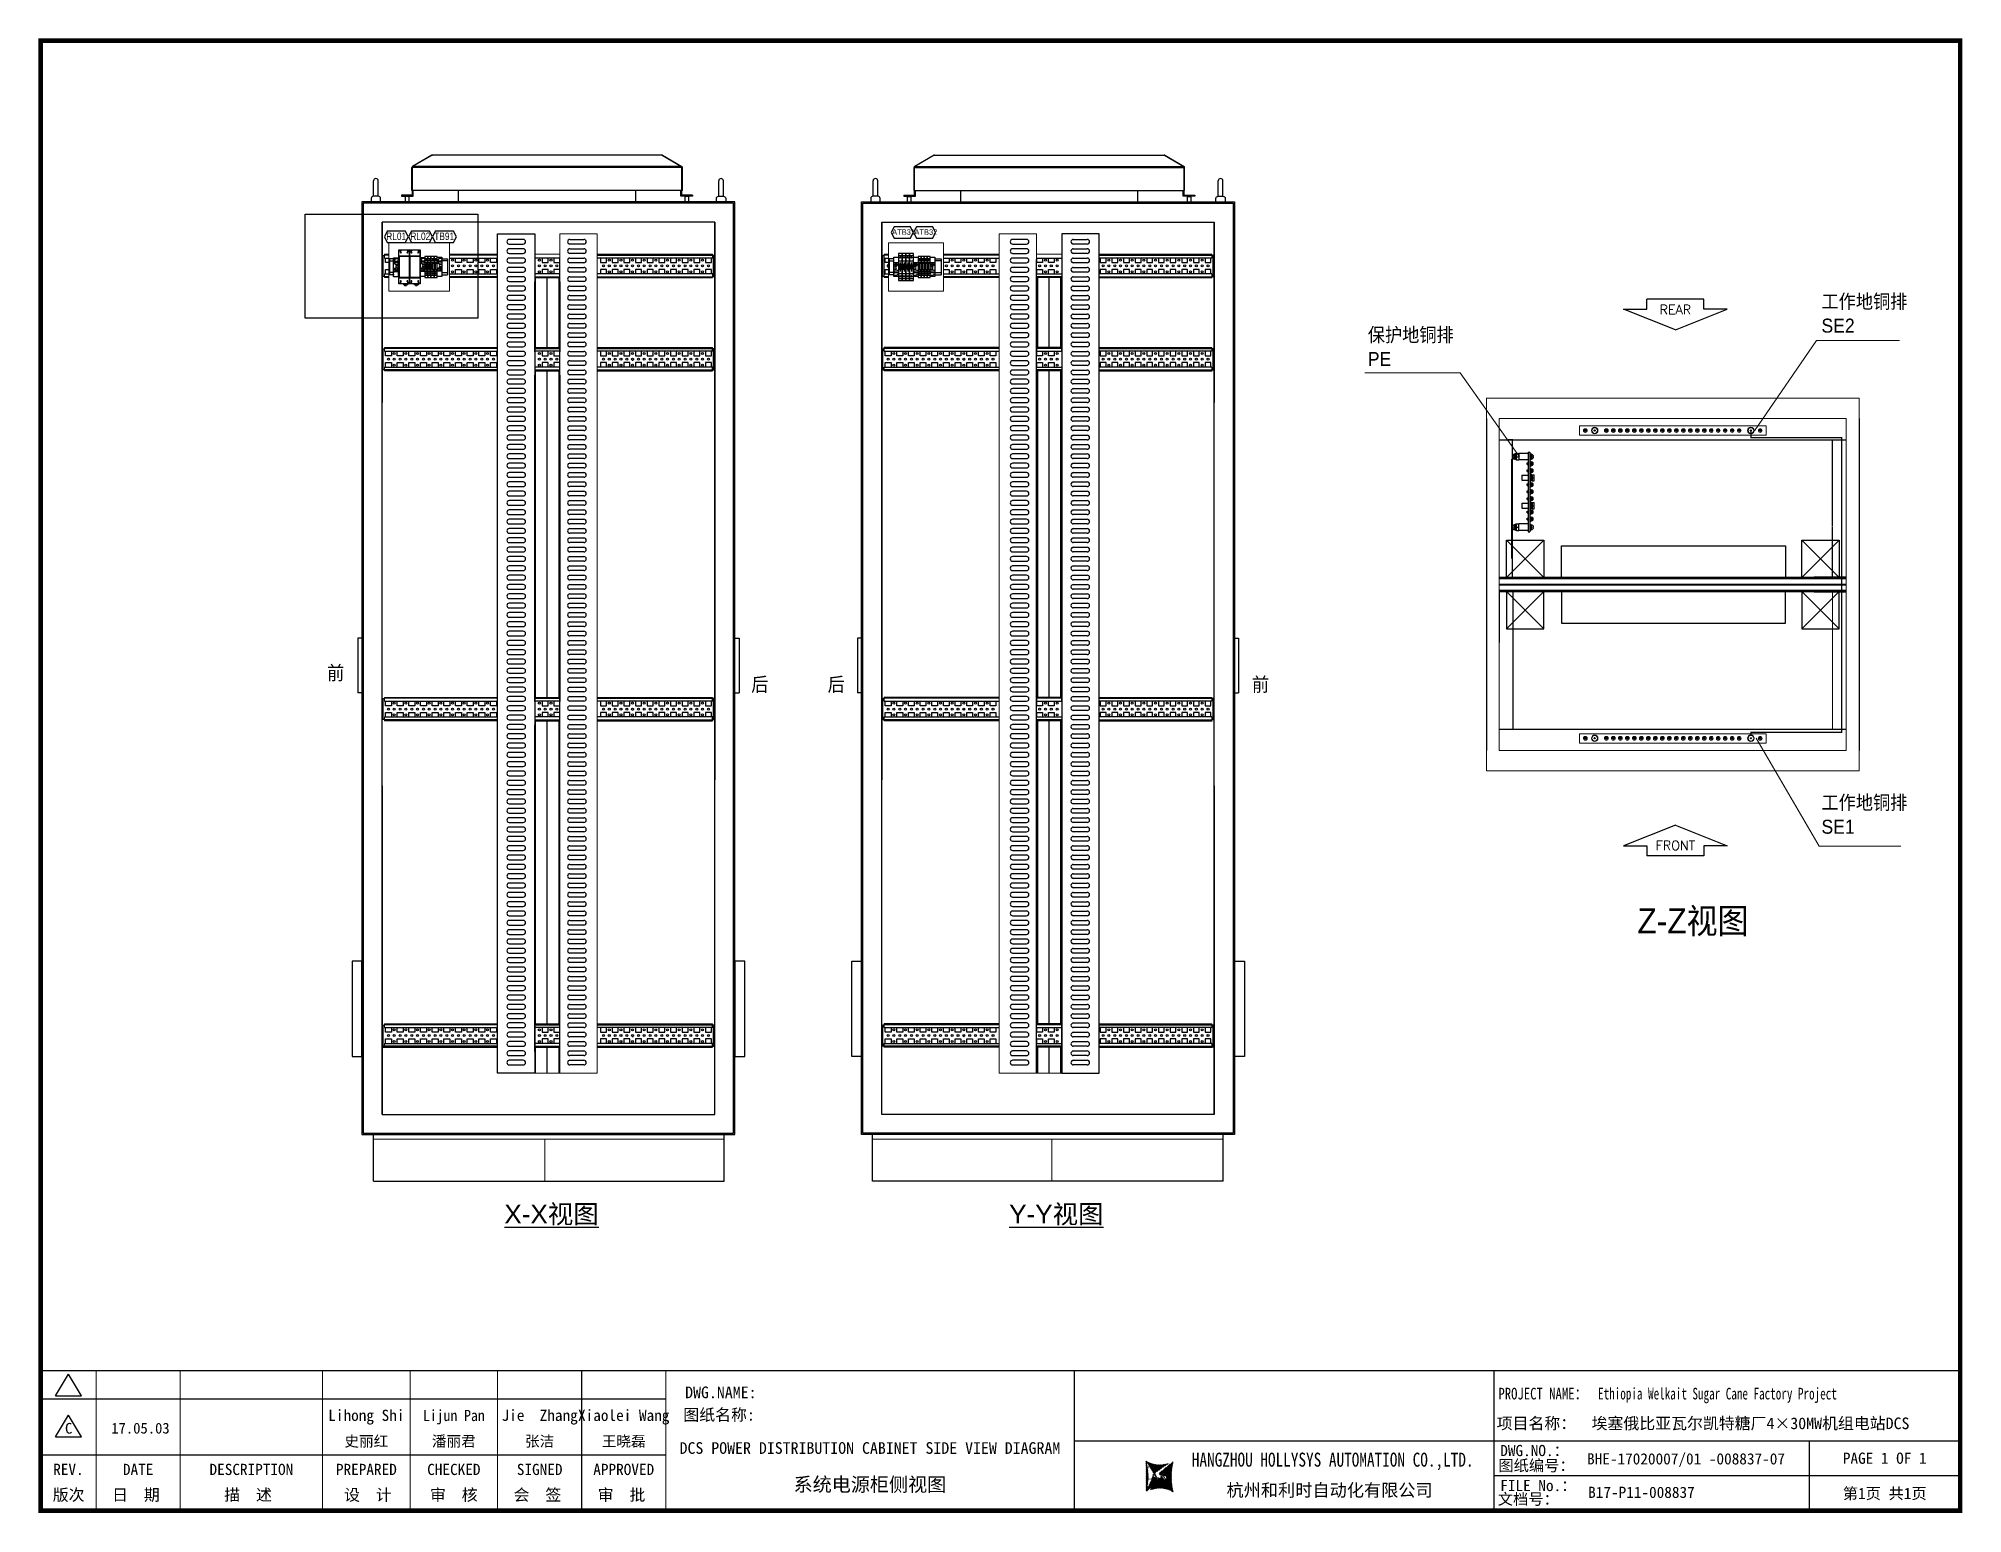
# Model space of a CAD drawing. Extents: x 81444 to 119867, y -54538 to -29386.
# Drawn here: x 101532 to 105657, y -32548 to -29386 of the extents above; entities that cross this region are included whole.
import ezdxf
from ezdxf.enums import TextEntityAlignment as Align
from ezdxf.lldxf.tags import DXFTag

# ---------------------------------------------------------------- set-up
doc = ezdxf.new("R2010")
doc.units = 0
doc.header["$LTSCALE"] = 100
doc.header["$MEASUREMENT"] = 0
for name, color, linetype in [('02___PRT_ALL_AXES', 7, 'Continuous'), ('6', 6, 'Continuous'), ('70X110X1330_DXF_CONTINUOUS_LINE', 7, 'Continuous'), ('C_M8_DXF_CONTINUOUS_LINE', 7, 'Continuous'), ('CLOUD_LAYER', 6, 'Continuous'), ('D4_GB9074_24DXF_CONTINUOUS_LINE', 7, 'Continuous'), ('D4_GB9074_26DXF_CONTINUOUS_LINE', 7, 'Continuous'), ('D6_GB9074_24DXF_CONTINUOUS_LINE', 7, 'Continuous'), ('D6_GB9074_26DXF_CONTINUOUS_LINE', 7, 'Continuous'), ('D8_GB93_DXF_CONTINUOUS_LINE', 7, 'Continuous'), ('D8_GB97_1_DXF_CONTINUOUS_LINE', 7, 'Continuous'), ('EYEBOLT', 7, 'Continuous'), ('GP03Z380_1_LDXF_CONTINUOUS_LINE', 7, 'Continuous'), ('JYZ-01G_DXF_CONTINUOUS_LINE', 7, 'Continuous'), ('KP103-A2-LT0DXF_CONTINUOUS_LINE', 7, 'Continuous'), ('KP103-A2-LT1DXF_CONTINUOUS_LINE', 7, 'Continuous'), ('M4X10_GB818_DXF_CONTINUOUS_LINE', 7, 'Continuous'), ('M6X14_GB818_DXF_CONTINUOUS_LINE', 7, 'Continuous'), ('M8X20_GB5783DXF_CONTINUOUS_LINE', 7, 'Continuous'), ('PANEL', 7, 'Continuous'), ('Panel Comp', 7, 'Continuous'), ('t', 1, 'Continuous'), ('TEXT', 7, 'Continuous'), ('标准图框及表格', 7, 'Continuous')]:
    doc.layers.add(name, color=color, linetype=linetype)
doc.layers.add('细实线', color=7, linetype='Continuous', lineweight=20)
doc.styles.add('HZ', font='arial.ttf', dxfattribs={"width": 0.7})
doc.styles.add('ROMANS', font='romans', dxfattribs={"width": 0.8, "height": 2})
doc.styles.get("Standard").update_dxf_attribs({"font": ''})
doc.styles.get('Standard').set_extended_font_data('SimSun')
tags = doc.linetypes.add('CENTER', pattern=[2, 1.25, -0.25, 0.25, -0.25]).pattern_tags.tags
tags[10:11] = [DXFTag(74, 4), DXFTag(75, 0), DXFTag(340, '0'), DXFTag(46, 1.0), DXFTag(50, 0.0), DXFTag(44, 0.0), DXFTag(45, 0.0)]
tags[8:9] = [DXFTag(74, 4), DXFTag(75, 0), DXFTag(340, '0'), DXFTag(46, 1.0), DXFTag(50, 0.0), DXFTag(44, 0.0), DXFTag(45, 0.0)]
tags[6:7] = [DXFTag(74, 4), DXFTag(75, 0), DXFTag(340, '0'), DXFTag(46, 1.0), DXFTag(50, 0.0), DXFTag(44, 0.0), DXFTag(45, 0.0)]
tags[4:5] = [DXFTag(74, 4), DXFTag(75, 0), DXFTag(340, '0'), DXFTag(46, 1.0), DXFTag(50, 0.0), DXFTag(44, 0.0), DXFTag(45, 0.0)]
tags = doc.linetypes.add('HIDDEN2', pattern=[0.1875, 0.125, -0.0625]).pattern_tags.tags
tags[6:7] = [DXFTag(74, 4), DXFTag(75, 0), DXFTag(340, '0'), DXFTag(46, 1.0), DXFTag(50, 0.0), DXFTag(44, 0.0), DXFTag(45, 0.0)]
tags[4:5] = [DXFTag(74, 4), DXFTag(75, 0), DXFTag(340, '0'), DXFTag(46, 1.0), DXFTag(50, 0.0), DXFTag(44, 0.0), DXFTag(45, 0.0)]

msp = doc.modelspace()

# ---------------------------------------------------------------- texts
at = {"style": 'HZ', "width": 0.8}
for s, height, p in [('RL01', 16, (102277.2, -29817.6)), ('RL02', 16, (102328.9, -29817.6)), ('TB91', 16, (102380.2, -29817.6)), ('ATB31', 12, (103361.9, -29806.5)), ('ATB32', 12, (103409.7, -29806.5))]:
    msp.add_text(s, height=height, dxfattribs=at).set_placement(p)
at = {"color": 7, "style": 'HZ', "width": 0.9}
for s, height, p in [('工作地铜排', 30, (105354.4, -29964.3)), ('工作地铜排', 30, (105354.4, -29964.3)), ('SE2', 30, (105354.4, -30016.2)), ('SE2', 30, (105354.4, -30016.2)), ('保护地铜排', 30, (104381.7, -30035.8)), ('保护地铜排', 30, (104381.7, -30035.8)), ('PE', 30, (104381.7, -30087.7)), ('PE', 30, (104381.7, -30087.7)), ('前', 30, (102150.3, -30760.6)), ('后', 30, (103059.9, -30785.4)), ('后', 30, (103223.7, -30785.4)), ('前', 30, (104133.3, -30785.4)), ('工作地铜排', 30, (105354.4, -31038.6)), ('工作地铜排', 30, (105354.4, -31038.6)), ('SE1', 30, (105354.4, -31090.5)), ('SE1', 30, (105354.4, -31090.5)), ('Z-Z视图', 54, (104959.8, -31304.4))]:
    msp.add_text(s, height=height, dxfattribs=at).set_placement(p)
at = {"layer": 'TEXT', "color": 7, "style": 'ROMANS'}
for s, p in [('REAR', (105041.2, -29966.8)), ('REAR', (105041.2, -29966.8)), ('REAR', (105041.2, -29966.8)), ('REAR', (105041.2, -29966.8)), ('FRONT', (105041.2, -31115.4)), ('FRONT', (105041.2, -31115.4)), ('FRONT', (105041.2, -31115.4)), ('FRONT', (105041.2, -31115.4))]:
    msp.add_text(s, height=20, dxfattribs=at).set_placement(p, align=Align.MIDDLE)
at = {"layer": 'TEXT', "color": 7, "style": 'HZ'}
for s, p in [('%%UX-X视图', (102631.6, -31926)), ('%%UY-Y视图', (103714, -31926))]:
    msp.add_text(s, height=40, dxfattribs=at).set_placement(p, align=Align.CENTER)

# ---------------------------------------------------------------- blocks, each defined once
blk = doc.blocks.new('图框')
at = {"layer": '标准图框及表格'}
h = blk.add_hatch(dxfattribs=at)
h.set_pattern_fill('ANSI31', color=5, scale=8.329864, style=0)
edge = h.paths.add_edge_path()
edge.add_arc((2399.3, -2998.2), 55.2, 238.1092, 291.6532)
edge.add_line((2419.6, -3049.4), (2388.5, -3070.2))
edge.add_arc((2238.9, -3078.3), 135.4, 346.3915, 374.25)
edge.add_line((2370.5, -3110.2), (2397.5, -3087.9))
edge.add_line((2391.3, -3080.3), (2396.1, -3080.9))
edge.add_spline(control_points=[(2397.5, -3087.9), (2398.4, -3087), (2400, -3085.5), (2399.9, -3081.3), (2397.4, -3081), (2396.1, -3080.9)], knot_values=[0, 0, 0, 0, 6.844331, 12.400427, 18.769243, 18.769243, 18.769243, 18.769243], weights=[1, 1, 1, 1, 1, 1], degree=3, periodic=0)
edge.add_spline(control_points=[(2388.5, -3070.3), (2387.8, -3070.9), (2386.5, -3072), (2385.5, -3073.4), (2385.1, -3074)], knot_values=[0, 0, 0, 0, 5.253674, 9.488439, 9.488439, 9.488439, 9.488439], weights=[1, 1, 1, 1, 1], degree=3, periodic=0)
edge.add_spline(control_points=[(2386.3, -3072.3), (2385.7, -3072.9), (2384.6, -3074.4), (2384.9, -3077.7), (2387.9, -3079.9), (2390.2, -3080.1), (2391.3, -3080.3)], knot_values=[10.665975, 10.665975, 10.665975, 10.665975, 18.977704, 28.894558, 41.119554, 52.646925, 52.646925, 52.646925, 52.646925], weights=[1, 1, 1, 1, 1, 1, 1], degree=3, periodic=0)
h = blk.add_hatch(dxfattribs=at)
h.set_pattern_fill('ANSI31', color=3, scale=8.329864, style=0)
edge = h.paths.add_edge_path()
edge.add_line((2402.5, -3075.8), (2407.7, -3076.4))
edge.add_spline(control_points=[(2401, -3068.8), (2400.2, -3069.6), (2398.5, -3071.2), (2398.6, -3075.4), (2401.1, -3075.6), (2402.4, -3075.8)], knot_values=[0, 0, 0, 0, 6.844331, 12.400427, 18.769243, 18.769243, 18.769243, 18.769243], weights=[1, 1, 1, 1, 1, 1], degree=3, periodic=0)
edge.add_line((2428, -3046.5), (2401, -3068.8))
edge.add_spline(control_points=[(2412.6, -3083.9), (2413, -3083.4), (2413.9, -3082.1), (2413.6, -3078.9), (2410.7, -3076.8), (2408.3, -3076.5), (2407.2, -3076.4)], knot_values=[12.654089, 12.654089, 12.654089, 12.654089, 18.977704, 28.894558, 41.119554, 52.646925, 52.646925, 52.646925, 52.646925], weights=[1, 1, 1, 1, 1, 1, 1], degree=3, periodic=0)
edge.add_line((2411.6, -3085), (2412.8, -3083.7))
edge.add_line((2410, -3086.4), (2411.6, -3085))
edge.add_line((2378.9, -3107.2), (2410, -3086.4))
edge.add_arc((2399.3, -3158.5), 55.2, 58.1092, 111.6532)
edge.add_arc((2559.6, -3078.3), 135.4, 166.3915, 194.25)
at = {"color": 7}
for p, q in [((2215.6, -2851.6), (2215.6, -3151.6)), ((3115.6, -2851.6), (3115.6, -3151.6)), ((0, -2911.6), (1340.2, -2911.6)), ((2215.6, -3001.6), (3115.6, -3001.6)), ((3115.6, -3001.6), (4115.6, -3001.6)), ((3791.8, -3001.6), (3791.8, -3151.6)), ((0, -3031.6), (1340.2, -3031.6)), ((4115.6, -3076.6), (3115.6, -3076.6))]:
    blk.add_line(p, q, dxfattribs=at)
at = {"color": 7, "const_width": 3}
blk.add_lwpolyline([(4115.6, -2851.6), (0, -2851.6)], dxfattribs=at)
at = {"layer": 't', "color": 7}
for p, q in [((31.9, -2905), (59.9, -2859.1)), ((87.8, -2905), (59.9, -2859.1)), ((31.9, -2905), (87.8, -2905)), ((31.9, -2993), (59.9, -2947.1)), ((87.8, -2993), (59.9, -2947.1)), ((31.9, -2993), (87.8, -2993))]:
    blk.add_line(p, q, dxfattribs=at)
at = {"layer": 't', "color": 7, "const_width": 9.62}
blk.add_lwpolyline([(4115.6, -3151.6), (4115.6, 0), (0, 0), (0, -3151.6)], close=True, dxfattribs=at)
at = {"layer": 't', "color": 7, "const_width": 2.4}
for points in [[(118.8, -2852.8), (118.8, -3151.6)], [(299.1, -2852.8), (299.1, -3151.6)], [(604.4, -2852.8), (604.4, -3156.4)], [(792, -2852.8), (792, -3156.4)], [(979.6, -2852.8), (979.6, -3156.4)], [(1159.9, -2852.8), (1159.9, -3156.4)], [(1340.2, -2852.8), (1340.2, -3156.4)]]:
    blk.add_lwpolyline(points, dxfattribs=at)
at = {"color": 7, "linetype": 'CENTER'}
for s, height, p in [('图纸编号：', 24, (3125.2, -3066.7)), ('杭州和利时自动化有限公司', 27, (2542.5, -3121.1)), ('文档号：', 24, (3124, -3138.7))]:
    blk.add_text(s, height=height, dxfattribs=at).set_placement(p)
at = {"color": 7, "flags": 8}
for tag, p, height in [('DWG.NAME:', (1381.6, -2910.4), 25), ('PROJECTNAME:', (3125.5, -2912.8), 24), ('PROJECTNAME：', (3339.1, -2913.1), 25), ('DWG.NO.:', (3128.2, -3030.4), 24), ('图纸编号', (3315.4, -3052.4), 24), ('FILENO.:', (3128.7, -3106.1), 24), ('文档号', (3317.7, -3124.1), 24)]:
    blk.add_attdef(tag, p, '', height=height, dxfattribs=at)
for tag, height, p in [('A', 23, (59.9, -2974.9)), ('设计时间', 23, (213.9, -2974.9)), ('RENLIU', 24, (698.2, -2950.4)), ('SHUFENWANG', 24, (885.8, -2950.4)), ('FANGHOU', 24, (1069.7, -2950.4)), ('DANDANLI', 24, (1250, -2950.4)), ('刘仁', 23, (698.2, -3002.2)), ('王姝芬', 23, (885.8, -3002.2)), ('侯方', 23, (1069.7, -3002.2)), ('李丹丹', 23, (1250, -3002.2)), ('#10STATIONONTROLCABINETCOVER', 30, (1777.9, -3017.2)), ('REV.', 24, (59.4, -3063)), ('DATE', 24, (208.9, -3063)), ('DESCRIPTION', 24, (451.7, -3063)), ('PREPARED', 24, (698.2, -3063)), ('CHECKED', 24, (885.8, -3063)), ('SIGNED', 24, (1069.7, -3063)), ('APPROVED', 24, (1250, -3063)), ('PAGEXOFX', 24, (3953.7, -3039.1)), ('图纸名称', 30, (1777.9, -3094.7)), ('第几页共几页', 24, (3953.7, -3114.1))]:
    blk.add_attdef(tag, text='', height=height, dxfattribs=at).set_placement(p, align=Align.MIDDLE)
for tag, p in [('图纸名称:', (1377.8, -2965.9)), ('项目名称：', (3121.6, -2984.3)), ('项目名称：', (3325, -2984.3))]:
    blk.add_attdef(tag, text='', height=25, dxfattribs=at).set_placement(p, align=Align.BOTTOM_LEFT)
at = {"color": 7, "width": 0.8, "flags": 8}
blk.add_attdef('HANGZHOUHOLLYSYSAUTOMATIONCO.,LTD.', text='', height=24, dxfattribs=at).set_placement((2770.1, -3045.7), align=Align.MIDDLE)
at = {"layer": 't', "color": 7}
for s, p in [('版次', (59.9, -3117.6)), ('日  期', (204.2, -3117.6)), ('描  述', (444.5, -3117.6)), ('设  计', (701.5, -3117.6)), ('审  核', (885.6, -3117.6)), ('会  签', (1065, -3117.6)), ('审  批', (1245.3, -3117.6))]:
    blk.add_text(s, height=25, dxfattribs=at).set_placement(p, align=Align.MIDDLE_CENTER)
at = {"layer": '标准图框及表格', "color": 5, "style": 'HZ'}
for s, p in [('pgqh', (2373.9, -3059.7)), ('hollilas', (2374.1, -3086))]:
    blk.add_text(s, height=5.21, dxfattribs=at).set_placement(p)
at = {"layer": '标准图框及表格', "color": 3, "style": 'HZ'}
for s, height, p in [('auto', 8.68, (2400.9, -3074.2)), ('hollysys', 4.34, (2402.5, -3099.7))]:
    blk.add_text(s, height=height, dxfattribs=at).set_placement(p)
blk = doc.blocks.new('工作地铜排新')
at = {"linetype": 'Continuous', "lineweight": 0}
for p, q in [((8.6, -13), (8.6, -12)), ((8.6, -12), (9.6, -12)), ((9.6, -13), (8.6, -13)), ((9.6, -12), (9.6, -11)), ((9.6, -11), (10.6, -11)), ((9.6, -14), (9.6, -13)), ((10.6, -14), (9.6, -14)), ((10.6, -11), (10.6, -12)), ((10.6, -12), (11.6, -12)), ((10.6, -13), (10.6, -14)), ((11.6, -13), (10.6, -13)), ((11.6, -12), (11.6, -13)), ((8.6, -58), (8.6, -57)), ((8.6, -57), (9.6, -57)), ((9.6, -58), (8.6, -58)), ((8.6, -73), (8.6, -72)), ((8.6, -72), (9.6, -72)), ((9.6, -73), (8.6, -73)), ((9.6, -57), (9.6, -56)), ((9.6, -56), (10.6, -56)), ((9.6, -59), (9.6, -58)), ((10.6, -59), (9.6, -59)), ((9.6, -72), (9.6, -71)), ((9.6, -71), (10.6, -71)), ((9.6, -74), (9.6, -73)), ((10.6, -74), (9.6, -74)), ((10.6, -56), (10.6, -57)), ((10.6, -57), (11.6, -57)), ((10.6, -58), (10.6, -59)), ((11.6, -58), (10.6, -58)), ((10.6, -71), (10.6, -72)), ((10.6, -72), (11.6, -72)), ((10.6, -73), (10.6, -74)), ((11.6, -73), (10.6, -73)), ((11.6, -57), (11.6, -58)), ((11.6, -72), (11.6, -73)), ((8.6, -88), (8.6, -87)), ((8.6, -87), (9.6, -87)), ((9.6, -88), (8.6, -88)), ((8.6, -103), (8.6, -102)), ((8.6, -102), (9.6, -102)), ((9.6, -103), (8.6, -103)), ((8.6, -118), (8.6, -117)), ((8.6, -117), (9.6, -117)), ((9.6, -118), (8.6, -118)), ((9.6, -87), (9.6, -86)), ((9.6, -86), (10.6, -86)), ((9.6, -89), (9.6, -88)), ((10.6, -89), (9.6, -89)), ((9.6, -102), (9.6, -101)), ((9.6, -101), (10.6, -101)), ((9.6, -104), (9.6, -103)), ((10.6, -104), (9.6, -104)), ((9.6, -117), (9.6, -116)), ((9.6, -116), (10.6, -116)), ((9.6, -119), (9.6, -118)), ((10.6, -119), (9.6, -119)), ((10.6, -86), (10.6, -87)), ((10.6, -87), (11.6, -87)), ((10.6, -88), (10.6, -89)), ((11.6, -88), (10.6, -88)), ((10.6, -101), (10.6, -102)), ((10.6, -102), (11.6, -102)), ((10.6, -103), (10.6, -104)), ((11.6, -103), (10.6, -103)), ((10.6, -116), (10.6, -117)), ((10.6, -117), (11.6, -117)), ((10.6, -118), (10.6, -119)), ((11.6, -118), (10.6, -118)), ((11.6, -87), (11.6, -88)), ((11.6, -102), (11.6, -103)), ((11.6, -117), (11.6, -118)), ((8.6, -133), (8.6, -132)), ((8.6, -132), (9.6, -132)), ((9.6, -133), (8.6, -133)), ((8.6, -148), (8.6, -147)), ((8.6, -147), (9.6, -147)), ((9.6, -148), (8.6, -148)), ((8.6, -163), (8.6, -162)), ((8.6, -162), (9.6, -162)), ((9.6, -163), (8.6, -163)), ((9.6, -132), (9.6, -131)), ((9.6, -131), (10.6, -131)), ((9.6, -134), (9.6, -133)), ((10.6, -134), (9.6, -134)), ((9.6, -147), (9.6, -146)), ((9.6, -146), (10.6, -146)), ((9.6, -149), (9.6, -148)), ((10.6, -149), (9.6, -149)), ((9.6, -162), (9.6, -161)), ((9.6, -161), (10.6, -161)), ((9.6, -164), (9.6, -163)), ((10.6, -164), (9.6, -164)), ((10.6, -131), (10.6, -132)), ((10.6, -132), (11.6, -132)), ((10.6, -133), (10.6, -134)), ((11.6, -133), (10.6, -133)), ((10.6, -146), (10.6, -147)), ((10.6, -147), (11.6, -147)), ((10.6, -148), (10.6, -149)), ((11.6, -148), (10.6, -148)), ((10.6, -161), (10.6, -162)), ((10.6, -162), (11.6, -162)), ((10.6, -163), (10.6, -164)), ((11.6, -163), (10.6, -163)), ((11.6, -132), (11.6, -133)), ((11.6, -147), (11.6, -148)), ((11.6, -162), (11.6, -163)), ((8.6, -178), (8.6, -177)), ((8.6, -177), (9.6, -177)), ((9.6, -178), (8.6, -178)), ((8.6, -193), (8.6, -192)), ((8.6, -192), (9.6, -192)), ((9.6, -193), (8.6, -193)), ((9.6, -177), (9.6, -176)), ((9.6, -176), (10.6, -176)), ((9.6, -179), (9.6, -178)), ((10.6, -179), (9.6, -179)), ((9.6, -192), (9.6, -191)), ((9.6, -191), (10.6, -191)), ((9.6, -194), (9.6, -193)), ((10.6, -194), (9.6, -194)), ((9.6, -207), (9.6, -206)), ((9.6, -206), (10.6, -206)), ((10.6, -176), (10.6, -177)), ((10.6, -177), (11.6, -177)), ((10.6, -178), (10.6, -179)), ((11.6, -178), (10.6, -178)), ((10.6, -191), (10.6, -192)), ((10.6, -192), (11.6, -192)), ((10.6, -193), (10.6, -194)), ((11.6, -193), (10.6, -193)), ((10.6, -206), (10.6, -207)), ((11.6, -177), (11.6, -178)), ((11.6, -192), (11.6, -193)), ((8.6, -208), (8.6, -207)), ((8.6, -207), (9.6, -207)), ((9.6, -208), (8.6, -208)), ((8.6, -223), (8.6, -222)), ((8.6, -222), (9.6, -222)), ((9.6, -223), (8.6, -223)), ((8.6, -238), (8.6, -237)), ((8.6, -237), (9.6, -237)), ((9.6, -238), (8.6, -238)), ((9.6, -209), (9.6, -208)), ((10.6, -209), (9.6, -209)), ((9.6, -222), (9.6, -221)), ((9.6, -221), (10.6, -221)), ((9.6, -224), (9.6, -223)), ((10.6, -224), (9.6, -224)), ((9.6, -237), (9.6, -236)), ((9.6, -236), (10.6, -236)), ((9.6, -239), (9.6, -238)), ((10.6, -239), (9.6, -239)), ((10.6, -207), (11.6, -207)), ((10.6, -208), (10.6, -209)), ((11.6, -208), (10.6, -208)), ((10.6, -221), (10.6, -222)), ((10.6, -222), (11.6, -222)), ((10.6, -223), (10.6, -224)), ((11.6, -223), (10.6, -223)), ((10.6, -236), (10.6, -237)), ((10.6, -237), (11.6, -237)), ((10.6, -238), (10.6, -239)), ((11.6, -238), (10.6, -238)), ((11.6, -207), (11.6, -208)), ((11.6, -222), (11.6, -223)), ((11.6, -237), (11.6, -238)), ((8.6, -253), (8.6, -252)), ((8.6, -252), (9.6, -252)), ((9.6, -253), (8.6, -253)), ((8.6, -268), (8.6, -267)), ((8.6, -267), (9.6, -267)), ((9.6, -268), (8.6, -268)), ((8.6, -283), (8.6, -282)), ((8.6, -282), (9.6, -282)), ((9.6, -283), (8.6, -283)), ((9.6, -252), (9.6, -251)), ((9.6, -251), (10.6, -251)), ((9.6, -254), (9.6, -253)), ((10.6, -254), (9.6, -254)), ((9.6, -267), (9.6, -266)), ((9.6, -266), (10.6, -266)), ((9.6, -269), (9.6, -268)), ((10.6, -269), (9.6, -269)), ((9.6, -282), (9.6, -281)), ((9.6, -281), (10.6, -281)), ((9.6, -284), (9.6, -283)), ((10.6, -284), (9.6, -284)), ((10.6, -251), (10.6, -252)), ((10.6, -252), (11.6, -252)), ((10.6, -253), (10.6, -254)), ((11.6, -253), (10.6, -253)), ((10.6, -266), (10.6, -267)), ((10.6, -267), (11.6, -267)), ((10.6, -268), (10.6, -269)), ((11.6, -268), (10.6, -268)), ((10.6, -281), (10.6, -282)), ((10.6, -282), (11.6, -282)), ((10.6, -283), (10.6, -284)), ((11.6, -283), (10.6, -283)), ((11.6, -252), (11.6, -253)), ((11.6, -267), (11.6, -268)), ((11.6, -282), (11.6, -283)), ((8.6, -298), (8.6, -297)), ((8.6, -297), (9.6, -297)), ((9.6, -298), (8.6, -298)), ((8.6, -313), (8.6, -312)), ((8.6, -312), (9.6, -312)), ((9.6, -313), (8.6, -313)), ((8.6, -328), (8.6, -327)), ((8.6, -327), (9.6, -327)), ((9.6, -328), (8.6, -328)), ((9.6, -297), (9.6, -296)), ((9.6, -296), (10.6, -296)), ((9.6, -299), (9.6, -298)), ((10.6, -299), (9.6, -299)), ((9.6, -312), (9.6, -311)), ((9.6, -311), (10.6, -311)), ((9.6, -314), (9.6, -313)), ((10.6, -314), (9.6, -314)), ((9.6, -327), (9.6, -326)), ((9.6, -326), (10.6, -326)), ((9.6, -329), (9.6, -328)), ((10.6, -329), (9.6, -329)), ((10.6, -296), (10.6, -297)), ((10.6, -297), (11.6, -297)), ((10.6, -298), (10.6, -299)), ((11.6, -298), (10.6, -298)), ((10.6, -311), (10.6, -312)), ((10.6, -312), (11.6, -312)), ((10.6, -313), (10.6, -314)), ((11.6, -313), (10.6, -313)), ((10.6, -326), (10.6, -327)), ((10.6, -327), (11.6, -327)), ((10.6, -328), (10.6, -329)), ((11.6, -328), (10.6, -328)), ((11.6, -297), (11.6, -298)), ((11.6, -312), (11.6, -313)), ((11.6, -327), (11.6, -328)), ((8.6, -343), (8.6, -342)), ((8.6, -342), (9.6, -342)), ((9.6, -343), (8.6, -343)), ((9.6, -342), (9.6, -341)), ((9.6, -341), (10.6, -341)), ((9.6, -344), (9.6, -343)), ((10.6, -344), (9.6, -344)), ((10.6, -341), (10.6, -342)), ((10.6, -342), (11.6, -342)), ((10.6, -343), (10.6, -344)), ((11.6, -343), (10.6, -343)), ((11.6, -342), (11.6, -343)), ((8.6, -388), (8.6, -387)), ((8.6, -387), (9.6, -387)), ((9.6, -388), (8.6, -388)), ((9.6, -387), (9.6, -386)), ((9.6, -386), (10.6, -386)), ((9.6, -389), (9.6, -388)), ((10.6, -389), (9.6, -389)), ((10.6, -386), (10.6, -387)), ((10.6, -387), (11.6, -387)), ((10.6, -388), (10.6, -389)), ((11.6, -388), (10.6, -388)), ((11.6, -387), (11.6, -388))]:
    blk.add_line(p, q, dxfattribs=at)
at = {"linetype": 'Continuous'}
for p, q in [((8.6, -32), (9.6, -32)), ((8.6, -33), (8.6, -32)), ((9.6, -33), (8.6, -33)), ((9.6, -31), (10.6, -31)), ((9.6, -32), (9.6, -31)), ((9.6, -34), (9.6, -33)), ((10.6, -34), (9.6, -34)), ((10.6, -31), (10.6, -32)), ((10.6, -32), (11.6, -32)), ((11.6, -33), (10.6, -33)), ((10.6, -33), (10.6, -34)), ((11.6, -32), (11.6, -33)), ((8.6, -367), (9.6, -367)), ((8.6, -368), (8.6, -367)), ((9.6, -368), (8.6, -368)), ((9.6, -366), (10.6, -366)), ((9.6, -367), (9.6, -366)), ((9.6, -369), (9.6, -368)), ((10.6, -369), (9.6, -369)), ((10.6, -366), (10.6, -367)), ((10.6, -367), (11.6, -367)), ((11.6, -368), (10.6, -368)), ((10.6, -368), (10.6, -369)), ((11.6, -367), (11.6, -368))]:
    blk.add_line(p, q, dxfattribs=at)
blk.add_lwpolyline([(20, 0), (20, -400), (0, -400), (0, 0)], close=True)
for centre, radius in [((10.1, -32.5), 7), ((10.1, -32.5), 6), ((10.1, -367.5), 7), ((10.1, -367.5), 6)]:
    blk.add_circle(centre, radius, dxfattribs=at)
at = {"layer": '02___PRT_ALL_AXES', "linetype": 'Continuous', "lineweight": 0}
for centre, radius in [((10.1, -12.5), 4), ((10.1, -12.5), 3.6), ((10.1, -57.5), 4), ((10.1, -72.5), 4), ((10.1, -57.5), 3.6), ((10.1, -72.5), 3.6), ((10.1, -87.5), 4), ((10.1, -102.5), 4), ((10.1, -117.5), 4), ((10.1, -87.5), 3.6), ((10.1, -102.5), 3.6), ((10.1, -117.5), 3.6), ((10.1, -132.5), 4), ((10.1, -147.5), 4), ((10.1, -162.5), 4), ((10.1, -132.5), 3.6), ((10.1, -147.5), 3.6), ((10.1, -162.5), 3.6), ((10.1, -177.5), 4), ((10.1, -192.5), 4), ((10.1, -207.5), 4), ((10.1, -177.5), 3.6), ((10.1, -192.5), 3.6), ((10.1, -207.5), 3.6), ((10.1, -222.5), 4), ((10.1, -237.5), 4), ((10.1, -222.5), 3.6), ((10.1, -237.5), 3.6), ((10.1, -252.5), 4), ((10.1, -267.5), 4), ((10.1, -282.5), 4), ((10.1, -252.5), 3.6), ((10.1, -267.5), 3.6), ((10.1, -282.5), 3.6), ((10.1, -297.5), 4), ((10.1, -312.5), 4), ((10.1, -327.5), 4), ((10.1, -297.5), 3.6), ((10.1, -312.5), 3.6), ((10.1, -327.5), 3.6), ((10.1, -342.5), 4), ((10.1, -342.5), 3.6), ((10.1, -387.5), 4), ((10.1, -387.5), 3.6)]:
    blk.add_circle(centre, radius, dxfattribs=at)
at = {"layer": '细实线'}
for p, q in [((8.6, -12.5), (11.6, -12.5)), ((8.6, -32.5), (11.6, -32.5)), ((10.1, -11), (10.1, -14)), ((10.1, -31), (10.1, -34)), ((8.6, -57.5), (11.6, -57.5)), ((8.6, -72.5), (11.6, -72.5)), ((10.1, -56), (10.1, -59)), ((10.1, -71), (10.1, -74)), ((8.6, -87.5), (11.6, -87.5)), ((8.6, -102.5), (11.6, -102.5)), ((8.6, -117.5), (11.6, -117.5)), ((10.1, -86), (10.1, -89)), ((10.1, -101), (10.1, -104)), ((10.1, -116), (10.1, -119)), ((8.6, -132.5), (11.6, -132.5)), ((8.6, -147.5), (11.6, -147.5)), ((8.6, -162.5), (11.6, -162.5)), ((10.1, -131), (10.1, -134)), ((10.1, -146), (10.1, -149)), ((10.1, -161), (10.1, -164)), ((8.6, -177.5), (11.6, -177.5)), ((8.6, -192.5), (11.6, -192.5)), ((10.1, -176), (10.1, -179)), ((10.1, -191), (10.1, -194)), ((10.1, -206), (10.1, -209)), ((8.6, -207.5), (11.6, -207.5)), ((8.6, -222.5), (11.6, -222.5)), ((8.6, -237.5), (11.6, -237.5)), ((10.1, -221), (10.1, -224)), ((10.1, -236), (10.1, -239)), ((8.6, -252.5), (11.6, -252.5)), ((8.6, -267.5), (11.6, -267.5)), ((8.6, -282.5), (11.6, -282.5)), ((10.1, -251), (10.1, -254)), ((10.1, -266), (10.1, -269)), ((10.1, -281), (10.1, -284)), ((8.6, -297.5), (11.6, -297.5)), ((8.6, -312.5), (11.6, -312.5)), ((8.6, -327.5), (11.6, -327.5)), ((10.1, -296), (10.1, -299)), ((10.1, -311), (10.1, -314)), ((10.1, -326), (10.1, -329)), ((8.6, -342.5), (11.6, -342.5)), ((8.6, -367.5), (11.6, -367.5)), ((10.1, -341), (10.1, -344)), ((10.1, -366), (10.1, -369)), ((8.6, -387.5), (11.6, -387.5)), ((10.1, -386), (10.1, -389))]:
    blk.add_line(p, q, dxfattribs=at)
blk = doc.blocks.new('堵头')
at = {"color": 53}
for p, q in [((0, -41), (0, 0)), ((0, 0), (10, 0)), ((10, 0), (10, -41)), ((0, -11), (10, -11)), ((0, -20.6), (4, -20.6)), ((0, -24.6), (4, -24.6)), ((0, -26.6), (7, -26.6)), ((0, -29.6), (1, -29.6)), ((0, -35.6), (1, -35.6)), ((0, -38.6), (7, -38.6)), ((10, -41), (0, -41)), ((1, -29.6), (1, -31.6)), ((10, -31.6), (1, -31.6)), ((10, -33.6), (1, -33.6)), ((1, -35.6), (1, -33.6)), ((7.3, -18.3), (2.7, -13.8)), ((7, -28.6), (7, -26.6)), ((10, -28.6), (7, -28.6)), ((10, -36.6), (7, -36.6)), ((7, -36.6), (7, -38.6))]:
    blk.add_line(p, q, dxfattribs=at)
blk.add_arc((4, -22.6), 2, 270, 90, dxfattribs=at)
blk.add_ellipse((5, -16.1), major_axis=(0, -3.5), ratio=0.857143, start_param=4.712389, end_param=10.995574, dxfattribs=at)
blk = doc.blocks.new('Z$W@#31031')
at = {"color": 53}
for p, q in [((0, 45), (0, 0)), ((6.5, 45), (0, 45)), ((6.5, 0), (6.5, 45)), ((0, 40.6), (6.5, 40.6)), ((0, 31.9), (6.5, 31.9)), ((0, 13.1), (6.5, 13.1)), ((0, 4.4), (6.5, 4.4)), ((0, 0), (6.5, 0)), ((2.6, 27.5), (4.4, 30.1)), ((2.6, 27.6), (2.6, 17.4)), ((2.6, 17.5), (4.4, 14.9))]:
    blk.add_line(p, q, dxfattribs=at)
at = {"color": 53, "linetype": 'HIDDEN2'}
for p, q in [((4.1, 35.1), (2.4, 37.5)), ((4.1, 9.9), (2.4, 7.5))]:
    blk.add_line(p, q, dxfattribs=at)
at = {"color": 53}
for centre in [(3.3, 36.3), (3.3, 8.7)]:
    blk.add_circle(centre, 1.5, dxfattribs=at)
blk = doc.blocks.new('Z$W@#5084')
at = {"color": 53}
for p, q in [((0, 58), (0, 0)), ((8, 58), (0, 58)), ((0, 53.6), (8, 53.6)), ((0, 41.9), (8, 41.9)), ((8, 0), (8, 58)), ((0, 15.1), (8, 15.1)), ((0, 4.4), (8, 4.4)), ((0, 0), (8, 0)), ((2.4, 34.1), (2.4, 23.9)), ((5.6, 34.1), (2.4, 34.1)), ((2.4, 23.9), (5.6, 23.9)), ((4, 38.4), (4, 19.1)), ((5.6, 23.9), (5.6, 34.1))]:
    blk.add_line(p, q, dxfattribs=at)
at = {"color": 53, "linetype": 'HIDDEN2'}
for p, q in [((4.9, 48.1), (3.1, 50.5)), ((4.9, 9.9), (3.1, 7.5))]:
    blk.add_line(p, q, dxfattribs=at)
at = {"color": 53}
for centre in [(4, 49.3), (4, 8.7)]:
    blk.add_circle(centre, 1.5, dxfattribs=at)
blk = doc.blocks.new('MY2NJ-K')
at = {"lineweight": 0}
for p, q in [((38.5, -10), (36.5, -9.7)), ((36.5, -11.5), (38, -11.5)), ((36.5, -17.6), (38, -17.6)), ((38.5, -19.1), (36.5, -19.4)), ((38, -11.5), (38, -14)), ((38, -17.6), (38, -15.1)), ((38.9, -11.9), (38.5, -10)), ((38.9, -17.2), (38.5, -19.1)), ((40.3, -12.5), (38.9, -11.9)), ((40.3, -16.6), (38.9, -17.2)), ((40.3, -12.5), (40.3, -16.6))]:
    blk.add_line(p, q, dxfattribs=at)
blk.add_arc((38, -14.5), 0.532, 270.5495, 89.4505, dxfattribs=at)
at = {"layer": 'Panel Comp'}
for p, q in [((12, -23), (-34, -23)), ((5.5, -23), (-33.7, -23)), ((5.5, -23), (-33.7, -23)), ((8.6, -23), (-30.6, -23)), ((11, -23), (-28.3, -23))]:
    blk.add_line(p, q, dxfattribs=at)
blk.add_lwpolyline([(36.5, -22), (36.5, -1, 0.414214), (35.5, 0), (-35.5, 0, 0.414214), (-36.5, -1), (-36.5, -22, 0.414214), (-35.5, -23), (35.5, -23, 0.414214)], format="xyb", close=True, dxfattribs=at)
for points in [[(24, -23), (24, 0), (-24, 0), (-24, -23)], [(22.8, -21.9), (22.8, -1.2), (-22.9, -1.2), (-22.9, -21.9)]]:
    blk.add_lwpolyline(points, close=True, dxfattribs=at)
for centre in [(-33.8, -3.6), (-33.8, -19.5), (-30.8, -4.1), (-30.8, -18.6), (30.9, -4.1), (30.9, -18.6), (34.4, -3.6), (34.4, -19.5)]:
    blk.add_circle(centre, 1.09, dxfattribs=at)

# ---------------------------------------------------------------- linework, layer by layer
at = {"color": 7, "linetype": 'Continuous'}
for p, q in [((102375, -29636), (102333.3, -29660.1)), ((102333.3, -29660.1), (102333.6, -29660.6)), ((102375.5, -29636), (102333.8, -29660.1)), ((102910.6, -29660.1), (102333.8, -29660.1)), ((102375, -29636), (102375.2, -29636.2)), ((102869, -29636), (102375.5, -29636)), ((102868.4, -29635.7), (102376.1, -29635.7)), ((102869, -29636), (102910.6, -29660.1)), ((102869.5, -29636), (102869.3, -29636.2)), ((102869.5, -29636), (102911.1, -29660.1)), ((102911.1, -29660.1), (102910.9, -29660.6)), ((103451.8, -29636), (103410.1, -29660.1)), ((103410.1, -29660.1), (103410.4, -29660.6)), ((103452.3, -29636), (103410.6, -29660.1)), ((103410.6, -29660.1), (103987.4, -29660.1)), ((103451.8, -29636), (103452, -29636.2)), ((103452.3, -29636), (103945.8, -29636)), ((103452.9, -29635.7), (103945.2, -29635.7)), ((103945.8, -29636), (103987.4, -29660.1)), ((103946.3, -29636), (103946.1, -29636.2)), ((103946.3, -29636), (103987.9, -29660.1)), ((103987.9, -29660.1), (103987.7, -29660.6)), ((102332.2, -29711.7), (102332.2, -29662)), ((102332.2, -29662), (102333.2, -29662)), ((102333.2, -29711.7), (102333.2, -29662)), ((102911.2, -29662), (102333.2, -29662)), ((102911.2, -29711.7), (102911.2, -29662)), ((102912.2, -29662), (102911.2, -29662)), ((102912.2, -29711.7), (102912.2, -29662)), ((103409, -29711.7), (103409, -29662)), ((103409, -29662), (103410, -29662)), ((103410, -29711.7), (103410, -29662)), ((103410, -29662), (103988, -29662)), ((103988, -29711.7), (103988, -29662)), ((103989, -29662), (103988, -29662)), ((103989, -29711.7), (103989, -29662)), ((102310.2, -29721.7), (102310.2, -29723.7)), ((102333.2, -29721.7), (102310.2, -29721.7)), ((102310.2, -29723.7), (102335.2, -29723.7)), ((102313.2, -29721.7), (102313.2, -29723.7)), ((102318.7, -29723.7), (102318.2, -29724.2)), ((102318.2, -29735.7), (102318.2, -29724.2)), ((102326.2, -29724.2), (102318.2, -29724.2)), ((102325.7, -29723.7), (102326.2, -29724.2)), ((102326.2, -29735.7), (102326.2, -29724.2)), ((102332.2, -29711.7), (102333.2, -29711.7)), ((102333.2, -29721.7), (102333.2, -29711.7)), ((102911.2, -29711.7), (102333.2, -29711.7)), ((102335.2, -29723.7), (102333.2, -29721.7)), ((102335.2, -29723.7), (102335.2, -29711.7)), ((102432.2, -29735.7), (102432.2, -29711.7)), ((102812.2, -29735.7), (102812.2, -29711.7)), ((102909.2, -29723.7), (102909.2, -29711.7)), ((102909.2, -29723.7), (102911.2, -29721.7)), ((102934.2, -29723.7), (102909.2, -29723.7)), ((102911.2, -29721.7), (102911.2, -29711.7)), ((102912.2, -29711.7), (102911.2, -29711.7)), ((102934.2, -29721.7), (102911.2, -29721.7)), ((102918.7, -29723.7), (102918.2, -29724.2)), ((102918.2, -29735.7), (102918.2, -29724.2)), ((102926.2, -29724.2), (102918.2, -29724.2)), ((102925.7, -29723.7), (102926.2, -29724.2)), ((102926.2, -29735.7), (102926.2, -29724.2)), ((102931.2, -29721.7), (102931.2, -29723.7)), ((102934.2, -29721.7), (102934.2, -29723.7)), ((103387, -29721.7), (103387, -29723.7)), ((103387, -29721.7), (103410, -29721.7)), ((103387, -29723.7), (103412, -29723.7)), ((103390, -29721.7), (103390, -29723.7)), ((103395.5, -29723.7), (103395, -29724.2)), ((103395, -29735.7), (103395, -29724.2)), ((103395, -29724.2), (103403, -29724.2)), ((103402.5, -29723.7), (103403, -29724.2)), ((103403, -29735.7), (103403, -29724.2)), ((103409, -29711.7), (103410, -29711.7)), ((103410, -29721.7), (103410, -29711.7)), ((103410, -29711.7), (103988, -29711.7)), ((103412, -29723.7), (103410, -29721.7)), ((103412, -29723.7), (103412, -29711.7)), ((103509, -29735.7), (103509, -29711.7)), ((103889, -29735.7), (103889, -29711.7)), ((103986, -29723.7), (103986, -29711.7)), ((103986, -29723.7), (103988, -29721.7)), ((104011, -29723.7), (103986, -29723.7)), ((103988, -29721.7), (103988, -29711.7)), ((103989, -29711.7), (103988, -29711.7)), ((103988, -29721.7), (104011, -29721.7)), ((103995.5, -29723.7), (103995, -29724.2)), ((103995, -29735.7), (103995, -29724.2)), ((103995, -29724.2), (104003, -29724.2)), ((104002.5, -29723.7), (104003, -29724.2)), ((104003, -29735.7), (104003, -29724.2)), ((104008, -29721.7), (104008, -29723.7)), ((104011, -29721.7), (104011, -29723.7)), ((102570.9, -29816.3), (102540.9, -29816.3)), ((102671.1, -29816.3), (102701.1, -29816.3)), ((103650.2, -29816.3), (103620.2, -29816.3)), ((103750.4, -29816.3), (103780.4, -29816.3)), ((102268.5, -29850.7), (102273.5, -29850.7)), ((102268.5, -29850.7), (102273.5, -29850.7)), ((102271, -29895.7), (102271, -29850.7)), ((102271, -29895.7), (102271, -29850.7)), ((102283, -29850.2), (102273.5, -29850.2)), ((102273.5, -29856.2), (102283, -29856.2)), ((102275.8, -29866), (102275.8, -29856.2)), ((102283, -29866), (102275.8, -29866)), ((102515.6, -29850.2), (102413.1, -29850.2)), ((102413.1, -29856.2), (102515.6, -29856.2)), ((102425.8, -29866), (102425.8, -29856.2)), ((102425.8, -29866), (102425.8, -29856.2)), ((102425.8, -29866), (102425.8, -29856.2)), ((102425.8, -29866), (102425.8, -29856.2)), ((102438.3, -29866), (102425.8, -29866)), ((102438.3, -29856.2), (102438.3, -29866)), ((102450.8, -29866), (102450.8, -29856.2)), ((102463.3, -29866), (102450.8, -29866)), ((102463.3, -29856.2), (102463.3, -29866)), ((102475.8, -29866), (102475.8, -29856.2)), ((102488.3, -29866), (102475.8, -29866)), ((102488.3, -29856.2), (102488.3, -29866)), ((102500.8, -29866), (102500.8, -29856.2)), ((102513.3, -29866), (102500.8, -29866)), ((102513.3, -29856.2), (102513.3, -29866)), ((102540.9, -29826.3), (102570.9, -29826.3)), ((102570.9, -29836.3), (102540.9, -29836.3)), ((102540.9, -29846.3), (102570.9, -29846.3)), ((102570.9, -29856.3), (102540.9, -29856.3)), ((102540.9, -29866.3), (102570.9, -29866.3)), ((102649.6, -29856.2), (102595.6, -29856.2)), ((102611.8, -29856.2), (102611.8, -29866)), ((102611.8, -29866), (102624.3, -29866)), ((102624.3, -29866), (102624.3, -29856.2)), ((102636.8, -29856.2), (102636.8, -29866)), ((102636.8, -29866), (102649.3, -29866)), ((102649.3, -29866), (102649.3, -29856.2)), ((102649.6, -31604.2), (102649.6, -29859.2)), ((102701.1, -29826.3), (102671.1, -29826.3)), ((102671.1, -29836.3), (102701.1, -29836.3)), ((102701.1, -29846.3), (102671.1, -29846.3)), ((102671.1, -29856.3), (102701.1, -29856.3)), ((102701.1, -29866.3), (102671.1, -29866.3)), ((102729.6, -29850.2), (102967.1, -29850.2)), ((102967.4, -29856.2), (102729.6, -29856.2)), ((102736.8, -29856.2), (102736.8, -29866)), ((102736.8, -29866), (102749.3, -29866)), ((102749.3, -29866), (102749.3, -29856.2)), ((102761.8, -29856.2), (102761.8, -29866)), ((102761.8, -29866), (102774.3, -29866)), ((102774.3, -29866), (102774.3, -29856.2)), ((102786.8, -29856.2), (102786.8, -29866)), ((102786.8, -29866), (102799.3, -29866)), ((102799.3, -29866), (102799.3, -29856.2)), ((102811.8, -29856.2), (102811.8, -29866)), ((102811.8, -29866), (102824.3, -29866)), ((102824.3, -29866), (102824.3, -29856.2)), ((102836.8, -29856.2), (102836.8, -29866)), ((102836.8, -29866), (102849.3, -29866)), ((102849.3, -29866), (102849.3, -29856.2)), ((102861.8, -29856.2), (102861.8, -29866)), ((102861.8, -29866), (102874.3, -29866)), ((102874.3, -29866), (102874.3, -29856.2)), ((102886.8, -29856.2), (102886.8, -29866)), ((102886.8, -29866), (102899.3, -29866)), ((102899.3, -29866), (102899.3, -29856.2)), ((102911.8, -29856.2), (102911.8, -29866)), ((102911.8, -29866), (102924.3, -29866)), ((102924.3, -29866), (102924.3, -29856.2)), ((102936.8, -29856.2), (102936.8, -29866)), ((102936.8, -29866), (102949.3, -29866)), ((102949.3, -29866), (102949.3, -29856.2)), ((102961.8, -29856.2), (102961.8, -29866)), ((102961.8, -29866), (102974.3, -29866)), ((102967.1, -29850.2), (102976.6, -29850.2)), ((102976.5, -29856.2), (102967.1, -29856.2)), ((102974.3, -29866), (102974.3, -29856.2)), ((102981.5, -29850.7), (102976.5, -29850.7)), ((102979, -29895.7), (102979, -29850.7)), ((103339.7, -29850.7), (103344.7, -29850.7)), ((103342.2, -29895.7), (103342.2, -29850.7)), ((103344.3, -29856.2), (103354.2, -29856.2)), ((103354.2, -29850.2), (103344.7, -29850.2)), ((103347, -29866), (103347, -29856.2)), ((103354.2, -29866), (103347, -29866)), ((103472, -29856.2), (103591.6, -29856.2)), ((103484.5, -29866), (103472, -29866)), ((103591.6, -29850.2), (103472.3, -29850.2)), ((103484.5, -29856.2), (103484.5, -29866)), ((103497, -29866), (103497, -29856.2)), ((103509.5, -29866), (103497, -29866)), ((103509.5, -29856.2), (103509.5, -29866)), ((103522, -29866), (103522, -29856.2)), ((103534.5, -29866), (103522, -29866)), ((103534.5, -29856.2), (103534.5, -29866)), ((103547, -29866), (103547, -29856.2)), ((103559.5, -29866), (103547, -29866)), ((103559.5, -29856.2), (103559.5, -29866)), ((103572, -29866), (103572, -29856.2)), ((103584.5, -29866), (103572, -29866)), ((103584.5, -29856.2), (103584.5, -29866)), ((103620.2, -29826.3), (103650.2, -29826.3)), ((103650.2, -29836.3), (103620.2, -29836.3)), ((103620.2, -29846.3), (103650.2, -29846.3)), ((103650.2, -29856.3), (103620.2, -29856.3)), ((103620.2, -29866.3), (103650.2, -29866.3)), ((103671.6, -29856.2), (103725.6, -29856.2)), ((103671.6, -31604.2), (103671.6, -29859.2)), ((103672, -29866), (103672, -29856.2)), ((103684.5, -29866), (103672, -29866)), ((103684.5, -29856.2), (103684.5, -29866)), ((103697, -29866), (103697, -29856.2)), ((103709.5, -29866), (103697, -29866)), ((103709.5, -29856.2), (103709.5, -29866)), ((103780.4, -29826.3), (103750.4, -29826.3)), ((103750.4, -29836.3), (103780.4, -29836.3)), ((103780.4, -29846.3), (103750.4, -29846.3)), ((103750.4, -29856.3), (103780.4, -29856.3)), ((103780.4, -29866.3), (103750.4, -29866.3)), ((103805.6, -29850.2), (104047.8, -29850.2)), ((104047.7, -29856.2), (103805.6, -29856.2)), ((103808, -29856.2), (103808, -29866)), ((103808, -29866), (103820.5, -29866)), ((103820.5, -29866), (103820.5, -29856.2)), ((103833, -29856.2), (103833, -29866)), ((103833, -29866), (103845.5, -29866)), ((103845.5, -29866), (103845.5, -29856.2)), ((103858, -29856.2), (103858, -29866)), ((103858, -29866), (103870.5, -29866)), ((103870.5, -29866), (103870.5, -29856.2)), ((103883, -29856.2), (103883, -29866)), ((103883, -29866), (103895.5, -29866)), ((103895.5, -29866), (103895.5, -29856.2)), ((103908, -29856.2), (103908, -29866)), ((103908, -29866), (103920.5, -29866)), ((103920.5, -29866), (103920.5, -29856.2)), ((103933, -29856.2), (103933, -29866)), ((103933, -29866), (103945.5, -29866)), ((103945.5, -29866), (103945.5, -29856.2)), ((103958, -29856.2), (103958, -29866)), ((103958, -29866), (103970.5, -29866)), ((103970.5, -29866), (103970.5, -29856.2)), ((103983, -29856.2), (103983, -29866)), ((103983, -29866), (103995.5, -29866)), ((103995.5, -29866), (103995.5, -29856.2)), ((104008, -29856.2), (104008, -29866)), ((104008, -29866), (104020.5, -29866)), ((104020.5, -29866), (104020.5, -29856.2)), ((104033, -29856.2), (104033, -29866)), ((104033, -29866), (104045.5, -29866)), ((104045.5, -29866), (104045.5, -29856.2)), ((104052.7, -29850.7), (104047.7, -29850.7)), ((104050.2, -29895.7), (104050.2, -29850.7)), ((102273.5, -29895.7), (102268.5, -29895.7)), ((102273.5, -29895.7), (102268.5, -29895.7)), ((102273.5, -29890.2), (102283, -29890.2)), ((102283, -29896.2), (102273.5, -29896.2)), ((102283, -29898.2), (102273.5, -29898.2)), ((102275.8, -29880.5), (102283, -29880.5)), ((102275.8, -29890.2), (102275.8, -29880.5)), ((102413.1, -29890.2), (102515.6, -29890.2)), ((102515.6, -29896.2), (102413.1, -29896.2)), ((102515.6, -29898.2), (102413.1, -29898.2)), ((102425.8, -29880.5), (102438.3, -29880.5)), ((102425.8, -29890.2), (102425.8, -29880.5)), ((102425.8, -29890.2), (102425.8, -29880.5)), ((102425.8, -29890.2), (102425.8, -29880.5)), ((102425.8, -29890.2), (102425.8, -29880.5)), ((102438.3, -29880.5), (102438.3, -29890.2)), ((102450.8, -29880.5), (102463.3, -29880.5)), ((102450.8, -29890.2), (102450.8, -29880.5)), ((102463.3, -29880.5), (102463.3, -29890.2)), ((102475.8, -29880.5), (102488.3, -29880.5)), ((102475.8, -29890.2), (102475.8, -29880.5)), ((102488.3, -29880.5), (102488.3, -29890.2)), ((102500.8, -29880.5), (102513.3, -29880.5)), ((102500.8, -29890.2), (102500.8, -29880.5)), ((102513.3, -29880.5), (102513.3, -29890.2)), ((102570.9, -29876.3), (102540.9, -29876.3)), ((102540.9, -29886.3), (102570.9, -29886.3)), ((102570.9, -29896.3), (102540.9, -29896.3)), ((102540.9, -29906.3), (102570.9, -29906.3)), ((102649.6, -29890.2), (102595.6, -29890.2)), ((102595.6, -29896.2), (102649.6, -29896.2)), ((102595.6, -29898.2), (102649.6, -29898.2)), ((102595.6, -30057.2), (102595.6, -29907.2)), ((102597.6, -30048.2), (102597.6, -29898.2)), ((102624.3, -29880.5), (102611.8, -29880.5)), ((102611.8, -29880.5), (102611.8, -29890.2)), ((102622.6, -30048.2), (102622.6, -29898.2)), ((102622.6, -30048.2), (102622.6, -29898.2)), ((102624.3, -29890.2), (102624.3, -29880.5)), ((102649.3, -29880.5), (102636.8, -29880.5)), ((102636.8, -29880.5), (102636.8, -29890.2)), ((102647.6, -29898.2), (102647.6, -30048.2)), ((102649.3, -29890.2), (102649.3, -29880.5)), ((102649.6, -29907.2), (102649.6, -30057.2)), ((102671.1, -29876.3), (102701.1, -29876.3)), ((102701.1, -29886.3), (102671.1, -29886.3)), ((102671.1, -29896.3), (102701.1, -29896.3)), ((102701.1, -29906.3), (102671.1, -29906.3)), ((102967.4, -29890.2), (102729.6, -29890.2)), ((102729.6, -29896.2), (102967.1, -29896.2)), ((102729.6, -29898.2), (102967.1, -29898.2)), ((102749.3, -29880.5), (102736.8, -29880.5)), ((102736.8, -29880.5), (102736.8, -29890.2)), ((102749.3, -29890.2), (102749.3, -29880.5)), ((102774.3, -29880.5), (102761.8, -29880.5)), ((102761.8, -29880.5), (102761.8, -29890.2)), ((102774.3, -29890.2), (102774.3, -29880.5)), ((102799.3, -29880.5), (102786.8, -29880.5)), ((102786.8, -29880.5), (102786.8, -29890.2)), ((102799.3, -29890.2), (102799.3, -29880.5)), ((102824.3, -29880.5), (102811.8, -29880.5)), ((102811.8, -29880.5), (102811.8, -29890.2)), ((102824.3, -29890.2), (102824.3, -29880.5)), ((102849.3, -29880.5), (102836.8, -29880.5)), ((102836.8, -29880.5), (102836.8, -29890.2)), ((102849.3, -29890.2), (102849.3, -29880.5)), ((102874.3, -29880.5), (102861.8, -29880.5)), ((102861.8, -29880.5), (102861.8, -29890.2)), ((102874.3, -29890.2), (102874.3, -29880.5)), ((102899.3, -29880.5), (102886.8, -29880.5)), ((102886.8, -29880.5), (102886.8, -29890.2)), ((102899.3, -29890.2), (102899.3, -29880.5)), ((102924.3, -29880.5), (102911.8, -29880.5)), ((102911.8, -29880.5), (102911.8, -29890.2)), ((102924.3, -29890.2), (102924.3, -29880.5)), ((102949.3, -29880.5), (102936.8, -29880.5)), ((102936.8, -29880.5), (102936.8, -29890.2)), ((102949.3, -29890.2), (102949.3, -29880.5)), ((102974.3, -29880.5), (102961.8, -29880.5)), ((102961.8, -29880.5), (102961.8, -29890.2)), ((102976.5, -29890.2), (102967.1, -29890.2)), ((102967.1, -29896.2), (102976.5, -29896.2)), ((102967.1, -29898.2), (102976.5, -29898.2)), ((102974.3, -29890.2), (102974.3, -29880.5)), ((102976.5, -29895.7), (102981.5, -29895.7)), ((103344.7, -29895.7), (103339.7, -29895.7)), ((103344.3, -29890.2), (103354.2, -29890.2)), ((103354.2, -29896.2), (103344.7, -29896.2)), ((103354.2, -29898.2), (103344.7, -29898.2)), ((103347, -29880.5), (103354.2, -29880.5)), ((103347, -29890.2), (103347, -29880.5)), ((103472, -29880.5), (103484.5, -29880.5)), ((103472, -29890.2), (103591.6, -29890.2)), ((103591.6, -29896.2), (103472.3, -29896.2)), ((103591.6, -29898.2), (103472.3, -29898.2)), ((103484.5, -29880.5), (103484.5, -29890.2)), ((103497, -29880.5), (103509.5, -29880.5)), ((103497, -29890.2), (103497, -29880.5)), ((103509.5, -29880.5), (103509.5, -29890.2)), ((103522, -29880.5), (103534.5, -29880.5)), ((103522, -29890.2), (103522, -29880.5)), ((103534.5, -29880.5), (103534.5, -29890.2)), ((103547, -29880.5), (103559.5, -29880.5)), ((103547, -29890.2), (103547, -29880.5)), ((103559.5, -29880.5), (103559.5, -29890.2)), ((103572, -29880.5), (103584.5, -29880.5)), ((103572, -29890.2), (103572, -29880.5)), ((103584.5, -29880.5), (103584.5, -29890.2)), ((103650.2, -29876.3), (103620.2, -29876.3)), ((103620.2, -29886.3), (103650.2, -29886.3)), ((103650.2, -29896.3), (103620.2, -29896.3)), ((103620.2, -29906.3), (103650.2, -29906.3)), ((103671.6, -29890.2), (103725.6, -29890.2)), ((103725.6, -29896.2), (103671.6, -29896.2)), ((103725.6, -29898.2), (103671.6, -29898.2)), ((103671.6, -29907.2), (103671.6, -30057.2)), ((103672, -29880.5), (103684.5, -29880.5)), ((103672, -29890.2), (103672, -29880.5)), ((103673.6, -29898.2), (103673.6, -30048.2)), ((103684.5, -29880.5), (103684.5, -29890.2)), ((103697, -29880.5), (103709.5, -29880.5)), ((103697, -29890.2), (103697, -29880.5)), ((103698.6, -30048.2), (103698.6, -29898.2)), ((103698.6, -30048.2), (103698.6, -29898.2)), ((103709.5, -29880.5), (103709.5, -29890.2)), ((103723.6, -30048.2), (103723.6, -29898.2)), ((103725.6, -30057.2), (103725.6, -29907.2)), ((103750.4, -29876.3), (103780.4, -29876.3)), ((103780.4, -29886.3), (103750.4, -29886.3)), ((103750.4, -29896.3), (103780.4, -29896.3)), ((103780.4, -29906.3), (103750.4, -29906.3)), ((104047.7, -29890.2), (103805.6, -29890.2)), ((103805.6, -29896.2), (104047.8, -29896.2)), ((103805.6, -29898.2), (104047.8, -29898.2)), ((103820.5, -29880.5), (103808, -29880.5)), ((103808, -29880.5), (103808, -29890.2)), ((103820.5, -29890.2), (103820.5, -29880.5)), ((103845.5, -29880.5), (103833, -29880.5)), ((103833, -29880.5), (103833, -29890.2)), ((103845.5, -29890.2), (103845.5, -29880.5)), ((103870.5, -29880.5), (103858, -29880.5)), ((103858, -29880.5), (103858, -29890.2)), ((103870.5, -29890.2), (103870.5, -29880.5)), ((103895.5, -29880.5), (103883, -29880.5)), ((103883, -29880.5), (103883, -29890.2)), ((103895.5, -29890.2), (103895.5, -29880.5)), ((103920.5, -29880.5), (103908, -29880.5)), ((103908, -29880.5), (103908, -29890.2)), ((103920.5, -29890.2), (103920.5, -29880.5)), ((103945.5, -29880.5), (103933, -29880.5)), ((103933, -29880.5), (103933, -29890.2)), ((103945.5, -29890.2), (103945.5, -29880.5)), ((103970.5, -29880.5), (103958, -29880.5)), ((103958, -29880.5), (103958, -29890.2)), ((103970.5, -29890.2), (103970.5, -29880.5)), ((103995.5, -29880.5), (103983, -29880.5)), ((103983, -29880.5), (103983, -29890.2)), ((103995.5, -29890.2), (103995.5, -29880.5)), ((104020.5, -29880.5), (104008, -29880.5)), ((104008, -29880.5), (104008, -29890.2)), ((104020.5, -29890.2), (104020.5, -29880.5)), ((104045.5, -29880.5), (104033, -29880.5)), ((104033, -29880.5), (104033, -29890.2)), ((104045.5, -29890.2), (104045.5, -29880.5)), ((104047.7, -29895.7), (104052.7, -29895.7)), ((102570.9, -29916.3), (102540.9, -29916.3)), ((102540.9, -29926.3), (102570.9, -29926.3)), ((102570.9, -29936.3), (102540.9, -29936.3)), ((102540.9, -29946.3), (102570.9, -29946.3)), ((102671.1, -29916.3), (102701.1, -29916.3)), ((102701.1, -29926.3), (102671.1, -29926.3)), ((102671.1, -29936.3), (102701.1, -29936.3)), ((102701.1, -29946.3), (102671.1, -29946.3)), ((103650.2, -29916.3), (103620.2, -29916.3)), ((103620.2, -29926.3), (103650.2, -29926.3)), ((103650.2, -29936.3), (103620.2, -29936.3)), ((103620.2, -29946.3), (103650.2, -29946.3)), ((103750.4, -29916.3), (103780.4, -29916.3)), ((103780.4, -29926.3), (103750.4, -29926.3)), ((103750.4, -29936.3), (103780.4, -29936.3)), ((103780.4, -29946.3), (103750.4, -29946.3)), ((102570.9, -29956.3), (102540.9, -29956.3)), ((102540.9, -29966.3), (102570.9, -29966.3)), ((102570.9, -29976.3), (102540.9, -29976.3)), ((102540.9, -29986.3), (102570.9, -29986.3)), ((102671.1, -29956.3), (102701.1, -29956.3)), ((102701.1, -29966.3), (102671.1, -29966.3)), ((102671.1, -29976.3), (102701.1, -29976.3)), ((102701.1, -29986.3), (102671.1, -29986.3)), ((103650.2, -29956.3), (103620.2, -29956.3)), ((103620.2, -29966.3), (103650.2, -29966.3)), ((103650.2, -29976.3), (103620.2, -29976.3)), ((103620.2, -29986.3), (103650.2, -29986.3)), ((103750.4, -29956.3), (103780.4, -29956.3)), ((103780.4, -29966.3), (103750.4, -29966.3)), ((103750.4, -29976.3), (103780.4, -29976.3)), ((103780.4, -29986.3), (103750.4, -29986.3)), ((102570.9, -29996.3), (102540.9, -29996.3)), ((102540.9, -30006.3), (102570.9, -30006.3)), ((102570.9, -30016.3), (102540.9, -30016.3)), ((102540.9, -30026.3), (102570.9, -30026.3)), ((102671.1, -29996.3), (102701.1, -29996.3)), ((102701.1, -30006.3), (102671.1, -30006.3)), ((102671.1, -30016.3), (102701.1, -30016.3)), ((102701.1, -30026.3), (102671.1, -30026.3)), ((103650.2, -29996.3), (103620.2, -29996.3)), ((103620.2, -30006.3), (103650.2, -30006.3)), ((103650.2, -30016.3), (103620.2, -30016.3)), ((103620.2, -30026.3), (103650.2, -30026.3)), ((103750.4, -29996.3), (103780.4, -29996.3)), ((103780.4, -30006.3), (103750.4, -30006.3)), ((103750.4, -30016.3), (103780.4, -30016.3)), ((103780.4, -30026.3), (103750.4, -30026.3)), ((102268.5, -30050.7), (102273.5, -30050.7)), ((102271, -30095.7), (102271, -30050.7)), ((102515.6, -30050.2), (102273.5, -30050.2)), ((102273.5, -30056.2), (102515.6, -30056.2)), ((102275.8, -30066), (102275.8, -30056.2)), ((102288.3, -30066), (102275.8, -30066)), ((102288.3, -30056.2), (102288.3, -30066)), ((102300.8, -30066), (102300.8, -30056.2)), ((102313.3, -30066), (102300.8, -30066)), ((102313.3, -30056.2), (102313.3, -30066)), ((102325.8, -30066), (102325.8, -30056.2)), ((102338.3, -30066), (102325.8, -30066)), ((102338.3, -30056.2), (102338.3, -30066)), ((102350.8, -30066), (102350.8, -30056.2)), ((102363.3, -30066), (102350.8, -30066)), ((102363.3, -30056.2), (102363.3, -30066)), ((102375.8, -30066), (102375.8, -30056.2)), ((102388.3, -30066), (102375.8, -30066)), ((102388.3, -30056.2), (102388.3, -30066)), ((102400.8, -30066), (102400.8, -30056.2)), ((102413.3, -30066), (102400.8, -30066)), ((102413.3, -30056.2), (102413.3, -30066)), ((102425.8, -30066), (102425.8, -30056.2)), ((102438.3, -30066), (102425.8, -30066)), ((102438.3, -30056.2), (102438.3, -30066)), ((102450.8, -30066), (102450.8, -30056.2)), ((102463.3, -30066), (102450.8, -30066)), ((102463.3, -30056.2), (102463.3, -30066)), ((102475.8, -30066), (102475.8, -30056.2)), ((102488.3, -30066), (102475.8, -30066)), ((102488.3, -30056.2), (102488.3, -30066)), ((102500.8, -30066), (102500.8, -30056.2)), ((102513.3, -30066), (102500.8, -30066)), ((102513.3, -30056.2), (102513.3, -30066)), ((102570.9, -30036.3), (102540.9, -30036.3)), ((102540.9, -30046.3), (102570.9, -30046.3)), ((102570.9, -30056.3), (102540.9, -30056.3)), ((102540.9, -30066.3), (102570.9, -30066.3)), ((102595.6, -30048.2), (102649.6, -30048.2)), ((102595.6, -30050.2), (102649.6, -30050.2)), ((102649.6, -30056.2), (102595.6, -30056.2)), ((102611.8, -30056.2), (102611.8, -30066)), ((102611.8, -30066), (102624.3, -30066)), ((102624.3, -30066), (102624.3, -30056.2)), ((102636.8, -30056.2), (102636.8, -30066)), ((102636.8, -30066), (102649.3, -30066)), ((102649.3, -30066), (102649.3, -30056.2)), ((102671.1, -30036.3), (102701.1, -30036.3)), ((102701.1, -30046.3), (102671.1, -30046.3)), ((102671.1, -30056.3), (102701.1, -30056.3)), ((102701.1, -30066.3), (102671.1, -30066.3)), ((102729.6, -30048.2), (102797.5, -30048.2)), ((102729.6, -30050.2), (102797.5, -30050.2)), ((102797.5, -30056.2), (102729.6, -30056.2)), ((102736.8, -30056.2), (102736.8, -30066)), ((102736.8, -30066), (102749.3, -30066)), ((102749.3, -30066), (102749.3, -30056.2)), ((102761.8, -30056.2), (102761.8, -30066)), ((102761.8, -30066), (102774.3, -30066)), ((102774.3, -30066), (102774.3, -30056.2)), ((102786.8, -30056.2), (102786.8, -30066)), ((102786.8, -30066), (102799.3, -30066)), ((102797.5, -30048.2), (102976.5, -30048.2)), ((102797.5, -30050.2), (102976.5, -30050.2)), ((102976.5, -30056.2), (102797.5, -30056.2)), ((102799.3, -30066), (102799.3, -30056.2)), ((102807.5, -30072.5), (102807.5, -30074)), ((102811.8, -30056.2), (102811.8, -30066)), ((102811.8, -30066), (102824.3, -30066)), ((102824.3, -30066), (102824.3, -30056.2)), ((102836.8, -30056.2), (102836.8, -30066)), ((102836.8, -30066), (102849.3, -30066)), ((102849.3, -30066), (102849.3, -30056.2)), ((102861.8, -30056.2), (102861.8, -30066)), ((102861.8, -30066), (102874.3, -30066)), ((102874.3, -30066), (102874.3, -30056.2)), ((102886.8, -30056.2), (102886.8, -30066)), ((102886.8, -30066), (102899.3, -30066)), ((102899.3, -30066), (102899.3, -30056.2)), ((102911.8, -30056.2), (102911.8, -30066)), ((102911.8, -30066), (102924.3, -30066)), ((102924.3, -30066), (102924.3, -30056.2)), ((102936.8, -30056.2), (102936.8, -30066)), ((102936.8, -30066), (102949.3, -30066)), ((102949.3, -30066), (102949.3, -30056.2)), ((102961.8, -30056.2), (102961.8, -30066)), ((102961.8, -30066), (102974.3, -30066)), ((102974.3, -30066), (102974.3, -30056.2)), ((102976.5, -30056.2), (102976.5, -30048.2)), ((102981.5, -30050.7), (102976.5, -30050.7)), ((102979, -30095.7), (102979, -30050.7)), ((103339.7, -30050.7), (103344.7, -30050.7)), ((103342.2, -30095.7), (103342.2, -30050.7)), ((103523.7, -30048.2), (103344.7, -30048.2)), ((103344.7, -30056.2), (103344.7, -30048.2)), ((103523.7, -30050.2), (103344.7, -30050.2)), ((103344.7, -30056.2), (103523.7, -30056.2)), ((103347, -30066), (103347, -30056.2)), ((103359.5, -30066), (103347, -30066)), ((103359.5, -30056.2), (103359.5, -30066)), ((103372, -30066), (103372, -30056.2)), ((103384.5, -30066), (103372, -30066)), ((103384.5, -30056.2), (103384.5, -30066)), ((103397, -30066), (103397, -30056.2)), ((103409.5, -30066), (103397, -30066)), ((103409.5, -30056.2), (103409.5, -30066)), ((103422, -30066), (103422, -30056.2)), ((103434.5, -30066), (103422, -30066)), ((103434.5, -30056.2), (103434.5, -30066)), ((103447, -30066), (103447, -30056.2)), ((103459.5, -30066), (103447, -30066)), ((103459.5, -30056.2), (103459.5, -30066)), ((103472, -30066), (103472, -30056.2)), ((103484.5, -30066), (103472, -30066)), ((103484.5, -30056.2), (103484.5, -30066)), ((103497, -30066), (103497, -30056.2)), ((103509.5, -30066), (103497, -30066)), ((103509.5, -30056.2), (103509.5, -30066)), ((103513.7, -30072.5), (103513.7, -30074)), ((103522, -30066), (103522, -30056.2)), ((103534.5, -30066), (103522, -30066)), ((103591.6, -30048.2), (103523.7, -30048.2)), ((103591.6, -30050.2), (103523.7, -30050.2)), ((103523.7, -30056.2), (103591.6, -30056.2)), ((103534.5, -30056.2), (103534.5, -30066)), ((103547, -30066), (103547, -30056.2)), ((103559.5, -30066), (103547, -30066)), ((103559.5, -30056.2), (103559.5, -30066)), ((103572, -30066), (103572, -30056.2)), ((103584.5, -30066), (103572, -30066)), ((103584.5, -30056.2), (103584.5, -30066)), ((103650.2, -30036.3), (103620.2, -30036.3)), ((103620.2, -30046.3), (103650.2, -30046.3)), ((103650.2, -30056.3), (103620.2, -30056.3)), ((103620.2, -30066.3), (103650.2, -30066.3)), ((103725.6, -30048.2), (103671.6, -30048.2)), ((103725.6, -30050.2), (103671.6, -30050.2)), ((103671.6, -30056.2), (103725.6, -30056.2)), ((103672, -30066), (103672, -30056.2)), ((103684.5, -30066), (103672, -30066)), ((103684.5, -30056.2), (103684.5, -30066)), ((103697, -30066), (103697, -30056.2)), ((103709.5, -30066), (103697, -30066)), ((103709.5, -30056.2), (103709.5, -30066)), ((103750.4, -30036.3), (103780.4, -30036.3)), ((103780.4, -30046.3), (103750.4, -30046.3)), ((103750.4, -30056.3), (103780.4, -30056.3)), ((103780.4, -30066.3), (103750.4, -30066.3)), ((103805.6, -30050.2), (104047.8, -30050.2)), ((104047.7, -30056.2), (103805.6, -30056.2)), ((103808, -30056.2), (103808, -30066)), ((103808, -30066), (103820.5, -30066)), ((103820.5, -30066), (103820.5, -30056.2)), ((103833, -30056.2), (103833, -30066)), ((103833, -30066), (103845.5, -30066)), ((103845.5, -30066), (103845.5, -30056.2)), ((103858, -30056.2), (103858, -30066)), ((103858, -30066), (103870.5, -30066)), ((103870.5, -30066), (103870.5, -30056.2)), ((103883, -30056.2), (103883, -30066)), ((103883, -30066), (103895.5, -30066)), ((103895.5, -30066), (103895.5, -30056.2)), ((103908, -30056.2), (103908, -30066)), ((103908, -30066), (103920.5, -30066)), ((103920.5, -30066), (103920.5, -30056.2)), ((103933, -30056.2), (103933, -30066)), ((103933, -30066), (103945.5, -30066)), ((103945.5, -30066), (103945.5, -30056.2)), ((103958, -30056.2), (103958, -30066)), ((103958, -30066), (103970.5, -30066)), ((103970.5, -30066), (103970.5, -30056.2)), ((103983, -30056.2), (103983, -30066)), ((103983, -30066), (103995.5, -30066)), ((103995.5, -30066), (103995.5, -30056.2)), ((104008, -30056.2), (104008, -30066)), ((104008, -30066), (104020.5, -30066)), ((104020.5, -30066), (104020.5, -30056.2)), ((104033, -30056.2), (104033, -30066)), ((104033, -30066), (104045.5, -30066)), ((104045.5, -30066), (104045.5, -30056.2)), ((104052.7, -30050.7), (104047.7, -30050.7)), ((104050.2, -30095.7), (104050.2, -30050.7)), ((102273.5, -30095.7), (102268.5, -30095.7)), ((102273.5, -30090.2), (102515.6, -30090.2)), ((102515.6, -30096.2), (102273.5, -30096.2)), ((102515.6, -30098.2), (102273.5, -30098.2)), ((102275.8, -30080.5), (102288.3, -30080.5)), ((102275.8, -30090.2), (102275.8, -30080.5)), ((102288.3, -30080.5), (102288.3, -30090.2)), ((102300.8, -30080.5), (102313.3, -30080.5)), ((102300.8, -30090.2), (102300.8, -30080.5)), ((102313.3, -30080.5), (102313.3, -30090.2)), ((102325.8, -30080.5), (102338.3, -30080.5)), ((102325.8, -30090.2), (102325.8, -30080.5)), ((102338.3, -30080.5), (102338.3, -30090.2)), ((102350.8, -30080.5), (102363.3, -30080.5)), ((102350.8, -30090.2), (102350.8, -30080.5)), ((102363.3, -30080.5), (102363.3, -30090.2)), ((102375.8, -30080.5), (102388.3, -30080.5)), ((102375.8, -30090.2), (102375.8, -30080.5)), ((102388.3, -30080.5), (102388.3, -30090.2)), ((102400.8, -30080.5), (102413.3, -30080.5)), ((102400.8, -30090.2), (102400.8, -30080.5)), ((102413.3, -30080.5), (102413.3, -30090.2)), ((102425.8, -30080.5), (102438.3, -30080.5)), ((102425.8, -30090.2), (102425.8, -30080.5)), ((102438.3, -30080.5), (102438.3, -30090.2)), ((102450.8, -30080.5), (102463.3, -30080.5)), ((102450.8, -30090.2), (102450.8, -30080.5)), ((102463.3, -30080.5), (102463.3, -30090.2)), ((102475.8, -30080.5), (102488.3, -30080.5)), ((102475.8, -30090.2), (102475.8, -30080.5)), ((102488.3, -30080.5), (102488.3, -30090.2)), ((102500.8, -30080.5), (102513.3, -30080.5)), ((102500.8, -30090.2), (102500.8, -30080.5)), ((102513.3, -30080.5), (102513.3, -30090.2)), ((102570.9, -30076.3), (102540.9, -30076.3)), ((102540.9, -30086.3), (102570.9, -30086.3)), ((102570.9, -30096.3), (102540.9, -30096.3)), ((102540.9, -30106.3), (102570.9, -30106.3)), ((102649.6, -30090.2), (102595.6, -30090.2)), ((102595.6, -30096.2), (102649.6, -30096.2)), ((102595.6, -30098.2), (102649.6, -30098.2)), ((102595.6, -30807.2), (102595.6, -30107.2)), ((102597.6, -30798.2), (102597.6, -30098.2)), ((102624.3, -30080.5), (102611.8, -30080.5)), ((102611.8, -30080.5), (102611.8, -30090.2)), ((102622.6, -30798.2), (102622.6, -30098.2)), ((102622.6, -30798.2), (102622.6, -30098.2)), ((102624.3, -30090.2), (102624.3, -30080.5)), ((102649.3, -30080.5), (102636.8, -30080.5)), ((102636.8, -30080.5), (102636.8, -30090.2)), ((102647.6, -30098.2), (102647.6, -30798.2)), ((102649.3, -30090.2), (102649.3, -30080.5)), ((102649.6, -30107.2), (102649.6, -30807.2)), ((102671.1, -30076.3), (102701.1, -30076.3)), ((102701.1, -30086.3), (102671.1, -30086.3)), ((102671.1, -30096.3), (102701.1, -30096.3)), ((102701.1, -30106.3), (102671.1, -30106.3)), ((102797.5, -30090.2), (102729.6, -30090.2)), ((102729.6, -30096.2), (102797.5, -30096.2)), ((102729.6, -30098.2), (102797.5, -30098.2)), ((102749.3, -30080.5), (102736.8, -30080.5)), ((102736.8, -30080.5), (102736.8, -30090.2)), ((102749.3, -30090.2), (102749.3, -30080.5)), ((102774.3, -30080.5), (102761.8, -30080.5)), ((102761.8, -30080.5), (102761.8, -30090.2)), ((102774.3, -30090.2), (102774.3, -30080.5)), ((102799.3, -30080.5), (102786.8, -30080.5)), ((102786.8, -30080.5), (102786.8, -30090.2)), ((102976.5, -30090.2), (102797.5, -30090.2)), ((102797.5, -30096.2), (102976.5, -30096.2)), ((102797.5, -30098.2), (102976.5, -30098.2)), ((102799.3, -30090.2), (102799.3, -30080.5)), ((102804.7, -30075.2), (102806.4, -30075.2)), ((102824.3, -30080.5), (102811.8, -30080.5)), ((102811.8, -30080.5), (102811.8, -30090.2)), ((102824.3, -30090.2), (102824.3, -30080.5)), ((102849.3, -30080.5), (102836.8, -30080.5)), ((102836.8, -30080.5), (102836.8, -30090.2)), ((102849.3, -30090.2), (102849.3, -30080.5)), ((102874.3, -30080.5), (102861.8, -30080.5)), ((102861.8, -30080.5), (102861.8, -30090.2)), ((102874.3, -30090.2), (102874.3, -30080.5)), ((102899.3, -30080.5), (102886.8, -30080.5)), ((102886.8, -30080.5), (102886.8, -30090.2)), ((102899.3, -30090.2), (102899.3, -30080.5)), ((102924.3, -30080.5), (102911.8, -30080.5)), ((102911.8, -30080.5), (102911.8, -30090.2)), ((102924.3, -30090.2), (102924.3, -30080.5)), ((102949.3, -30080.5), (102936.8, -30080.5)), ((102936.8, -30080.5), (102936.8, -30090.2)), ((102949.3, -30090.2), (102949.3, -30080.5)), ((102974.3, -30080.5), (102961.8, -30080.5)), ((102961.8, -30080.5), (102961.8, -30090.2)), ((102974.3, -30090.2), (102974.3, -30080.5)), ((102976.5, -30098.2), (102976.5, -30090.2)), ((102976.5, -30095.7), (102981.5, -30095.7)), ((103344.7, -30095.7), (103339.7, -30095.7)), ((103344.7, -30090.2), (103523.7, -30090.2)), ((103344.7, -30098.2), (103344.7, -30090.2)), ((103523.7, -30096.2), (103344.7, -30096.2)), ((103523.7, -30098.2), (103344.7, -30098.2)), ((103347, -30080.5), (103359.5, -30080.5)), ((103347, -30090.2), (103347, -30080.5)), ((103359.5, -30080.5), (103359.5, -30090.2)), ((103372, -30080.5), (103384.5, -30080.5)), ((103372, -30090.2), (103372, -30080.5)), ((103384.5, -30080.5), (103384.5, -30090.2)), ((103397, -30080.5), (103409.5, -30080.5)), ((103397, -30090.2), (103397, -30080.5)), ((103409.5, -30080.5), (103409.5, -30090.2)), ((103422, -30080.5), (103434.5, -30080.5)), ((103422, -30090.2), (103422, -30080.5)), ((103434.5, -30080.5), (103434.5, -30090.2)), ((103447, -30080.5), (103459.5, -30080.5)), ((103447, -30090.2), (103447, -30080.5)), ((103459.5, -30080.5), (103459.5, -30090.2)), ((103472, -30080.5), (103484.5, -30080.5)), ((103472, -30090.2), (103472, -30080.5)), ((103484.5, -30080.5), (103484.5, -30090.2)), ((103497, -30080.5), (103509.5, -30080.5)), ((103497, -30090.2), (103497, -30080.5)), ((103509.5, -30080.5), (103509.5, -30090.2)), ((103516.6, -30075.2), (103514.9, -30075.2)), ((103522, -30080.5), (103534.5, -30080.5)), ((103522, -30090.2), (103522, -30080.5)), ((103523.7, -30090.2), (103591.6, -30090.2)), ((103591.6, -30096.2), (103523.7, -30096.2)), ((103591.6, -30098.2), (103523.7, -30098.2)), ((103534.5, -30080.5), (103534.5, -30090.2)), ((103547, -30080.5), (103559.5, -30080.5)), ((103547, -30090.2), (103547, -30080.5)), ((103559.5, -30080.5), (103559.5, -30090.2)), ((103572, -30080.5), (103584.5, -30080.5)), ((103572, -30090.2), (103572, -30080.5)), ((103584.5, -30080.5), (103584.5, -30090.2)), ((103650.2, -30076.3), (103620.2, -30076.3)), ((103620.2, -30086.3), (103650.2, -30086.3)), ((103650.2, -30096.3), (103620.2, -30096.3)), ((103620.2, -30106.3), (103650.2, -30106.3)), ((103671.6, -30090.2), (103725.6, -30090.2)), ((103725.6, -30096.2), (103671.6, -30096.2)), ((103725.6, -30098.2), (103671.6, -30098.2)), ((103671.6, -30107.2), (103671.6, -30807.2)), ((103672, -30080.5), (103684.5, -30080.5)), ((103672, -30090.2), (103672, -30080.5)), ((103673.6, -30098.2), (103673.6, -30798.2)), ((103684.5, -30080.5), (103684.5, -30090.2)), ((103697, -30080.5), (103709.5, -30080.5)), ((103697, -30090.2), (103697, -30080.5)), ((103698.6, -30798.2), (103698.6, -30098.2)), ((103698.6, -30798.2), (103698.6, -30098.2)), ((103709.5, -30080.5), (103709.5, -30090.2)), ((103723.6, -30798.2), (103723.6, -30098.2)), ((103725.6, -30807.2), (103725.6, -30107.2)), ((103750.4, -30076.3), (103780.4, -30076.3)), ((103780.4, -30086.3), (103750.4, -30086.3)), ((103750.4, -30096.3), (103780.4, -30096.3)), ((103780.4, -30106.3), (103750.4, -30106.3)), ((104047.7, -30090.2), (103805.6, -30090.2)), ((103805.6, -30096.2), (104047.8, -30096.2)), ((103805.6, -30098.2), (104047.8, -30098.2)), ((103820.5, -30080.5), (103808, -30080.5)), ((103808, -30080.5), (103808, -30090.2)), ((103820.5, -30090.2), (103820.5, -30080.5)), ((103845.5, -30080.5), (103833, -30080.5)), ((103833, -30080.5), (103833, -30090.2)), ((103845.5, -30090.2), (103845.5, -30080.5)), ((103870.5, -30080.5), (103858, -30080.5)), ((103858, -30080.5), (103858, -30090.2)), ((103870.5, -30090.2), (103870.5, -30080.5)), ((103895.5, -30080.5), (103883, -30080.5)), ((103883, -30080.5), (103883, -30090.2)), ((103895.5, -30090.2), (103895.5, -30080.5)), ((103920.5, -30080.5), (103908, -30080.5)), ((103908, -30080.5), (103908, -30090.2)), ((103920.5, -30090.2), (103920.5, -30080.5)), ((103945.5, -30080.5), (103933, -30080.5)), ((103933, -30080.5), (103933, -30090.2)), ((103945.5, -30090.2), (103945.5, -30080.5)), ((103970.5, -30080.5), (103958, -30080.5)), ((103958, -30080.5), (103958, -30090.2)), ((103970.5, -30090.2), (103970.5, -30080.5)), ((103995.5, -30080.5), (103983, -30080.5)), ((103983, -30080.5), (103983, -30090.2)), ((103995.5, -30090.2), (103995.5, -30080.5)), ((104020.5, -30080.5), (104008, -30080.5)), ((104008, -30080.5), (104008, -30090.2)), ((104020.5, -30090.2), (104020.5, -30080.5)), ((104045.5, -30080.5), (104033, -30080.5)), ((104033, -30080.5), (104033, -30090.2)), ((104045.5, -30090.2), (104045.5, -30080.5)), ((104047.7, -30095.7), (104052.7, -30095.7)), ((102570.9, -30116.3), (102540.9, -30116.3)), ((102540.9, -30126.3), (102570.9, -30126.3)), ((102570.9, -30136.3), (102540.9, -30136.3)), ((102540.9, -30146.3), (102570.9, -30146.3)), ((102671.1, -30116.3), (102701.1, -30116.3)), ((102701.1, -30126.3), (102671.1, -30126.3)), ((102671.1, -30136.3), (102701.1, -30136.3)), ((102701.1, -30146.3), (102671.1, -30146.3)), ((103650.2, -30116.3), (103620.2, -30116.3)), ((103620.2, -30126.3), (103650.2, -30126.3)), ((103650.2, -30136.3), (103620.2, -30136.3)), ((103620.2, -30146.3), (103650.2, -30146.3)), ((103750.4, -30116.3), (103780.4, -30116.3)), ((103780.4, -30126.3), (103750.4, -30126.3)), ((103750.4, -30136.3), (103780.4, -30136.3)), ((103780.4, -30146.3), (103750.4, -30146.3)), ((102570.9, -30156.3), (102540.9, -30156.3)), ((102540.9, -30166.3), (102570.9, -30166.3)), ((102570.9, -30176.3), (102540.9, -30176.3)), ((102540.9, -30186.3), (102570.9, -30186.3)), ((102570.9, -30196.3), (102540.9, -30196.3)), ((102671.1, -30156.3), (102701.1, -30156.3)), ((102701.1, -30166.3), (102671.1, -30166.3)), ((102671.1, -30176.3), (102701.1, -30176.3)), ((102701.1, -30186.3), (102671.1, -30186.3)), ((102671.1, -30196.3), (102701.1, -30196.3)), ((103650.2, -30156.3), (103620.2, -30156.3)), ((103620.2, -30166.3), (103650.2, -30166.3)), ((103650.2, -30176.3), (103620.2, -30176.3)), ((103620.2, -30186.3), (103650.2, -30186.3)), ((103650.2, -30196.3), (103620.2, -30196.3)), ((103750.4, -30156.3), (103780.4, -30156.3)), ((103780.4, -30166.3), (103750.4, -30166.3)), ((103750.4, -30176.3), (103780.4, -30176.3)), ((103780.4, -30186.3), (103750.4, -30186.3)), ((103750.4, -30196.3), (103780.4, -30196.3)), ((102540.9, -30206.3), (102570.9, -30206.3)), ((102570.9, -30216.3), (102540.9, -30216.3)), ((102540.9, -30226.3), (102570.9, -30226.3)), ((102570.9, -30236.3), (102540.9, -30236.3)), ((102701.1, -30206.3), (102671.1, -30206.3)), ((102671.1, -30216.3), (102701.1, -30216.3)), ((102701.1, -30226.3), (102671.1, -30226.3)), ((102671.1, -30236.3), (102701.1, -30236.3)), ((103620.2, -30206.3), (103650.2, -30206.3)), ((103650.2, -30216.3), (103620.2, -30216.3)), ((103620.2, -30226.3), (103650.2, -30226.3)), ((103650.2, -30236.3), (103620.2, -30236.3)), ((103780.4, -30206.3), (103750.4, -30206.3)), ((103750.4, -30216.3), (103780.4, -30216.3)), ((103780.4, -30226.3), (103750.4, -30226.3)), ((103750.4, -30236.3), (103780.4, -30236.3)), ((102540.9, -30246.3), (102570.9, -30246.3)), ((102570.9, -30256.3), (102540.9, -30256.3)), ((102540.9, -30266.3), (102570.9, -30266.3)), ((102570.9, -30276.3), (102540.9, -30276.3)), ((102701.1, -30246.3), (102671.1, -30246.3)), ((102671.1, -30256.3), (102701.1, -30256.3)), ((102701.1, -30266.3), (102671.1, -30266.3)), ((102671.1, -30276.3), (102701.1, -30276.3)), ((103620.2, -30246.3), (103650.2, -30246.3)), ((103650.2, -30256.3), (103620.2, -30256.3)), ((103620.2, -30266.3), (103650.2, -30266.3)), ((103650.2, -30276.3), (103620.2, -30276.3)), ((103780.4, -30246.3), (103750.4, -30246.3)), ((103750.4, -30256.3), (103780.4, -30256.3)), ((103780.4, -30266.3), (103750.4, -30266.3)), ((103750.4, -30276.3), (103780.4, -30276.3)), ((102540.9, -30286.3), (102570.9, -30286.3)), ((102570.9, -30296.3), (102540.9, -30296.3)), ((102540.9, -30306.3), (102570.9, -30306.3)), ((102570.9, -30316.3), (102540.9, -30316.3)), ((102701.1, -30286.3), (102671.1, -30286.3)), ((102671.1, -30296.3), (102701.1, -30296.3)), ((102701.1, -30306.3), (102671.1, -30306.3)), ((102671.1, -30316.3), (102701.1, -30316.3)), ((103620.2, -30286.3), (103650.2, -30286.3)), ((103650.2, -30296.3), (103620.2, -30296.3)), ((103620.2, -30306.3), (103650.2, -30306.3)), ((103650.2, -30316.3), (103620.2, -30316.3)), ((103780.4, -30286.3), (103750.4, -30286.3)), ((103750.4, -30296.3), (103780.4, -30296.3)), ((103780.4, -30306.3), (103750.4, -30306.3)), ((103750.4, -30316.3), (103780.4, -30316.3)), ((102540.9, -30326.3), (102570.9, -30326.3)), ((102570.9, -30336.3), (102540.9, -30336.3)), ((102540.9, -30346.3), (102570.9, -30346.3)), ((102570.9, -30356.3), (102540.9, -30356.3)), ((102701.1, -30326.3), (102671.1, -30326.3)), ((102671.1, -30336.3), (102701.1, -30336.3)), ((102701.1, -30346.3), (102671.1, -30346.3)), ((102671.1, -30356.3), (102701.1, -30356.3)), ((103620.2, -30326.3), (103650.2, -30326.3)), ((103650.2, -30336.3), (103620.2, -30336.3)), ((103620.2, -30346.3), (103650.2, -30346.3)), ((103650.2, -30356.3), (103620.2, -30356.3)), ((103780.4, -30326.3), (103750.4, -30326.3)), ((103750.4, -30336.3), (103780.4, -30336.3)), ((103780.4, -30346.3), (103750.4, -30346.3)), ((103750.4, -30356.3), (103780.4, -30356.3)), ((102540.9, -30366.3), (102570.9, -30366.3)), ((102570.9, -30376.3), (102540.9, -30376.3)), ((102540.9, -30386.3), (102570.9, -30386.3)), ((102570.9, -30396.3), (102540.9, -30396.3)), ((102701.1, -30366.3), (102671.1, -30366.3)), ((102671.1, -30376.3), (102701.1, -30376.3)), ((102701.1, -30386.3), (102671.1, -30386.3)), ((102671.1, -30396.3), (102701.1, -30396.3)), ((103620.2, -30366.3), (103650.2, -30366.3)), ((103650.2, -30376.3), (103620.2, -30376.3)), ((103620.2, -30386.3), (103650.2, -30386.3)), ((103650.2, -30396.3), (103620.2, -30396.3)), ((103780.4, -30366.3), (103750.4, -30366.3)), ((103750.4, -30376.3), (103780.4, -30376.3)), ((103780.4, -30386.3), (103750.4, -30386.3)), ((103750.4, -30396.3), (103780.4, -30396.3)), ((102540.9, -30406.3), (102570.9, -30406.3)), ((102570.9, -30416.3), (102540.9, -30416.3)), ((102540.9, -30426.3), (102570.9, -30426.3)), ((102570.9, -30436.3), (102540.9, -30436.3)), ((102701.1, -30406.3), (102671.1, -30406.3)), ((102671.1, -30416.3), (102701.1, -30416.3)), ((102701.1, -30426.3), (102671.1, -30426.3)), ((102671.1, -30436.3), (102701.1, -30436.3)), ((103620.2, -30406.3), (103650.2, -30406.3)), ((103650.2, -30416.3), (103620.2, -30416.3)), ((103620.2, -30426.3), (103650.2, -30426.3)), ((103650.2, -30436.3), (103620.2, -30436.3)), ((103780.4, -30406.3), (103750.4, -30406.3)), ((103750.4, -30416.3), (103780.4, -30416.3)), ((103780.4, -30426.3), (103750.4, -30426.3)), ((103750.4, -30436.3), (103780.4, -30436.3)), ((102540.9, -30446.3), (102570.9, -30446.3)), ((102570.9, -30456.3), (102540.9, -30456.3)), ((102540.9, -30466.3), (102570.9, -30466.3)), ((102570.9, -30476.3), (102540.9, -30476.3)), ((102701.1, -30446.3), (102671.1, -30446.3)), ((102671.1, -30456.3), (102701.1, -30456.3)), ((102701.1, -30466.3), (102671.1, -30466.3)), ((102671.1, -30476.3), (102701.1, -30476.3)), ((103620.2, -30446.3), (103650.2, -30446.3)), ((103650.2, -30456.3), (103620.2, -30456.3)), ((103620.2, -30466.3), (103650.2, -30466.3)), ((103650.2, -30476.3), (103620.2, -30476.3)), ((103780.4, -30446.3), (103750.4, -30446.3)), ((103750.4, -30456.3), (103780.4, -30456.3)), ((103780.4, -30466.3), (103750.4, -30466.3)), ((103750.4, -30476.3), (103780.4, -30476.3)), ((102540.9, -30486.3), (102570.9, -30486.3)), ((102570.9, -30496.3), (102540.9, -30496.3)), ((102540.9, -30506.3), (102570.9, -30506.3)), ((102570.9, -30516.3), (102540.9, -30516.3)), ((102540.9, -30526.3), (102570.9, -30526.3)), ((102701.1, -30486.3), (102671.1, -30486.3)), ((102671.1, -30496.3), (102701.1, -30496.3)), ((102701.1, -30506.3), (102671.1, -30506.3)), ((102671.1, -30516.3), (102701.1, -30516.3)), ((102701.1, -30526.3), (102671.1, -30526.3)), ((103620.2, -30486.3), (103650.2, -30486.3)), ((103650.2, -30496.3), (103620.2, -30496.3)), ((103620.2, -30506.3), (103650.2, -30506.3)), ((103650.2, -30516.3), (103620.2, -30516.3)), ((103620.2, -30526.3), (103650.2, -30526.3)), ((103780.4, -30486.3), (103750.4, -30486.3)), ((103750.4, -30496.3), (103780.4, -30496.3)), ((103780.4, -30506.3), (103750.4, -30506.3)), ((103750.4, -30516.3), (103780.4, -30516.3)), ((103780.4, -30526.3), (103750.4, -30526.3)), ((102570.9, -30536.3), (102540.9, -30536.3)), ((102540.9, -30546.3), (102570.9, -30546.3)), ((102570.9, -30556.3), (102540.9, -30556.3)), ((102540.9, -30566.3), (102570.9, -30566.3)), ((102671.1, -30536.3), (102701.1, -30536.3)), ((102701.1, -30546.3), (102671.1, -30546.3)), ((102671.1, -30556.3), (102701.1, -30556.3)), ((102701.1, -30566.3), (102671.1, -30566.3)), ((103650.2, -30536.3), (103620.2, -30536.3)), ((103620.2, -30546.3), (103650.2, -30546.3)), ((103650.2, -30556.3), (103620.2, -30556.3)), ((103620.2, -30566.3), (103650.2, -30566.3)), ((103750.4, -30536.3), (103780.4, -30536.3)), ((103780.4, -30546.3), (103750.4, -30546.3)), ((103750.4, -30556.3), (103780.4, -30556.3)), ((103780.4, -30566.3), (103750.4, -30566.3)), ((102570.9, -30576.3), (102540.9, -30576.3)), ((102540.9, -30586.3), (102570.9, -30586.3)), ((102570.9, -30596.3), (102540.9, -30596.3)), ((102540.9, -30606.3), (102570.9, -30606.3)), ((102671.1, -30576.3), (102701.1, -30576.3)), ((102701.1, -30586.3), (102671.1, -30586.3)), ((102671.1, -30596.3), (102701.1, -30596.3)), ((102701.1, -30606.3), (102671.1, -30606.3)), ((103650.2, -30576.3), (103620.2, -30576.3)), ((103620.2, -30586.3), (103650.2, -30586.3)), ((103650.2, -30596.3), (103620.2, -30596.3)), ((103620.2, -30606.3), (103650.2, -30606.3)), ((103750.4, -30576.3), (103780.4, -30576.3)), ((103780.4, -30586.3), (103750.4, -30586.3)), ((103750.4, -30596.3), (103780.4, -30596.3)), ((103780.4, -30606.3), (103750.4, -30606.3)), ((102570.9, -30616.3), (102540.9, -30616.3)), ((102540.9, -30626.3), (102570.9, -30626.3)), ((102570.9, -30636.3), (102540.9, -30636.3)), ((102540.9, -30646.3), (102570.9, -30646.3)), ((102671.1, -30616.3), (102701.1, -30616.3)), ((102701.1, -30626.3), (102671.1, -30626.3)), ((102671.1, -30636.3), (102701.1, -30636.3)), ((102701.1, -30646.3), (102671.1, -30646.3)), ((103650.2, -30616.3), (103620.2, -30616.3)), ((103620.2, -30626.3), (103650.2, -30626.3)), ((103650.2, -30636.3), (103620.2, -30636.3)), ((103620.2, -30646.3), (103650.2, -30646.3)), ((103750.4, -30616.3), (103780.4, -30616.3)), ((103780.4, -30626.3), (103750.4, -30626.3)), ((103750.4, -30636.3), (103780.4, -30636.3)), ((103780.4, -30646.3), (103750.4, -30646.3)), ((102570.9, -30656.3), (102540.9, -30656.3)), ((102540.9, -30666.3), (102570.9, -30666.3)), ((102570.9, -30676.3), (102540.9, -30676.3)), ((102540.9, -30686.3), (102570.9, -30686.3)), ((102671.1, -30656.3), (102701.1, -30656.3)), ((102701.1, -30666.3), (102671.1, -30666.3)), ((102671.1, -30676.3), (102701.1, -30676.3)), ((102701.1, -30686.3), (102671.1, -30686.3)), ((103650.2, -30656.3), (103620.2, -30656.3)), ((103620.2, -30666.3), (103650.2, -30666.3)), ((103650.2, -30676.3), (103620.2, -30676.3)), ((103620.2, -30686.3), (103650.2, -30686.3)), ((103750.4, -30656.3), (103780.4, -30656.3)), ((103780.4, -30666.3), (103750.4, -30666.3)), ((103750.4, -30676.3), (103780.4, -30676.3)), ((103780.4, -30686.3), (103750.4, -30686.3)), ((102570.9, -30696.3), (102540.9, -30696.3)), ((102540.9, -30706.3), (102570.9, -30706.3)), ((102570.9, -30716.3), (102540.9, -30716.3)), ((102540.9, -30726.3), (102570.9, -30726.3)), ((102671.1, -30696.3), (102701.1, -30696.3)), ((102701.1, -30706.3), (102671.1, -30706.3)), ((102671.1, -30716.3), (102701.1, -30716.3)), ((102701.1, -30726.3), (102671.1, -30726.3)), ((103650.2, -30696.3), (103620.2, -30696.3)), ((103620.2, -30706.3), (103650.2, -30706.3)), ((103650.2, -30716.3), (103620.2, -30716.3)), ((103620.2, -30726.3), (103650.2, -30726.3)), ((103750.4, -30696.3), (103780.4, -30696.3)), ((103780.4, -30706.3), (103750.4, -30706.3)), ((103750.4, -30716.3), (103780.4, -30716.3)), ((103780.4, -30726.3), (103750.4, -30726.3)), ((102570.9, -30736.3), (102540.9, -30736.3)), ((102540.9, -30746.3), (102570.9, -30746.3)), ((102570.9, -30756.3), (102540.9, -30756.3)), ((102540.9, -30766.3), (102570.9, -30766.3)), ((102671.1, -30736.3), (102701.1, -30736.3)), ((102701.1, -30746.3), (102671.1, -30746.3)), ((102671.1, -30756.3), (102701.1, -30756.3)), ((102701.1, -30766.3), (102671.1, -30766.3)), ((103650.2, -30736.3), (103620.2, -30736.3)), ((103620.2, -30746.3), (103650.2, -30746.3)), ((103650.2, -30756.3), (103620.2, -30756.3)), ((103620.2, -30766.3), (103650.2, -30766.3)), ((103750.4, -30736.3), (103780.4, -30736.3)), ((103780.4, -30746.3), (103750.4, -30746.3)), ((103750.4, -30756.3), (103780.4, -30756.3)), ((103780.4, -30766.3), (103750.4, -30766.3)), ((102268.5, -30800.7), (102273.5, -30800.7)), ((102271, -30845.7), (102271, -30800.7)), ((102515.6, -30800.2), (102273.5, -30800.2)), ((102273.5, -30806.2), (102515.6, -30806.2)), ((102275.8, -30816), (102275.8, -30806.2)), ((102288.3, -30806.2), (102288.3, -30816)), ((102300.8, -30816), (102300.8, -30806.2)), ((102313.3, -30806.2), (102313.3, -30816)), ((102325.8, -30816), (102325.8, -30806.2)), ((102338.3, -30806.2), (102338.3, -30816)), ((102350.8, -30816), (102350.8, -30806.2)), ((102363.3, -30806.2), (102363.3, -30816)), ((102375.8, -30816), (102375.8, -30806.2)), ((102388.3, -30806.2), (102388.3, -30816)), ((102400.8, -30816), (102400.8, -30806.2)), ((102413.3, -30806.2), (102413.3, -30816)), ((102425.8, -30816), (102425.8, -30806.2)), ((102438.3, -30806.2), (102438.3, -30816)), ((102450.8, -30816), (102450.8, -30806.2)), ((102463.3, -30806.2), (102463.3, -30816)), ((102475.8, -30816), (102475.8, -30806.2)), ((102488.3, -30806.2), (102488.3, -30816)), ((102500.8, -30816), (102500.8, -30806.2)), ((102513.3, -30806.2), (102513.3, -30816)), ((102570.9, -30776.3), (102540.9, -30776.3)), ((102540.9, -30786.3), (102570.9, -30786.3)), ((102570.9, -30796.3), (102540.9, -30796.3)), ((102540.9, -30806.3), (102570.9, -30806.3)), ((102595.6, -30798.2), (102649.6, -30798.2)), ((102595.6, -30800.2), (102649.6, -30800.2)), ((102649.6, -30806.2), (102595.6, -30806.2)), ((102611.8, -30806.2), (102611.8, -30816)), ((102624.3, -30816), (102624.3, -30806.2)), ((102636.8, -30806.2), (102636.8, -30816)), ((102649.3, -30816), (102649.3, -30806.2)), ((102671.1, -30776.3), (102701.1, -30776.3)), ((102701.1, -30786.3), (102671.1, -30786.3)), ((102671.1, -30796.3), (102701.1, -30796.3)), ((102701.1, -30806.3), (102671.1, -30806.3)), ((102729.6, -30798.2), (102797.5, -30798.2)), ((102729.6, -30800.2), (102797.5, -30800.2)), ((102797.5, -30806.2), (102729.6, -30806.2)), ((102736.8, -30806.2), (102736.8, -30816)), ((102749.3, -30816), (102749.3, -30806.2)), ((102761.8, -30806.2), (102761.8, -30816)), ((102774.3, -30816), (102774.3, -30806.2)), ((102786.8, -30806.2), (102786.8, -30816)), ((102797.5, -30798.2), (102976.5, -30798.2)), ((102797.5, -30800.2), (102976.5, -30800.2)), ((102976.5, -30806.2), (102797.5, -30806.2)), ((102799.3, -30816), (102799.3, -30806.2)), ((102811.8, -30806.2), (102811.8, -30816)), ((102824.3, -30816), (102824.3, -30806.2)), ((102836.8, -30806.2), (102836.8, -30816)), ((102849.3, -30816), (102849.3, -30806.2)), ((102861.8, -30806.2), (102861.8, -30816)), ((102874.3, -30816), (102874.3, -30806.2)), ((102886.8, -30806.2), (102886.8, -30816)), ((102899.3, -30816), (102899.3, -30806.2)), ((102911.8, -30806.2), (102911.8, -30816)), ((102924.3, -30816), (102924.3, -30806.2)), ((102936.8, -30806.2), (102936.8, -30816)), ((102949.3, -30816), (102949.3, -30806.2)), ((102961.8, -30806.2), (102961.8, -30816)), ((102974.3, -30816), (102974.3, -30806.2)), ((102976.5, -30806.2), (102976.5, -30798.2)), ((102981.5, -30800.7), (102976.5, -30800.7)), ((102979, -30845.7), (102979, -30800.7)), ((103339.7, -30800.7), (103344.7, -30800.7)), ((103342.2, -30845.7), (103342.2, -30800.7)), ((103523.7, -30798.2), (103344.7, -30798.2)), ((103344.7, -30806.2), (103344.7, -30798.2)), ((103523.7, -30800.2), (103344.7, -30800.2)), ((103344.7, -30806.2), (103523.7, -30806.2)), ((103347, -30816), (103347, -30806.2)), ((103359.5, -30806.2), (103359.5, -30816)), ((103372, -30816), (103372, -30806.2)), ((103384.5, -30806.2), (103384.5, -30816)), ((103397, -30816), (103397, -30806.2)), ((103409.5, -30806.2), (103409.5, -30816)), ((103422, -30816), (103422, -30806.2)), ((103434.5, -30806.2), (103434.5, -30816)), ((103447, -30816), (103447, -30806.2)), ((103459.5, -30806.2), (103459.5, -30816)), ((103472, -30816), (103472, -30806.2)), ((103484.5, -30806.2), (103484.5, -30816)), ((103497, -30816), (103497, -30806.2)), ((103509.5, -30806.2), (103509.5, -30816)), ((103522, -30816), (103522, -30806.2)), ((103591.6, -30798.2), (103523.7, -30798.2)), ((103591.6, -30800.2), (103523.7, -30800.2)), ((103523.7, -30806.2), (103591.6, -30806.2)), ((103534.5, -30806.2), (103534.5, -30816)), ((103547, -30816), (103547, -30806.2)), ((103559.5, -30806.2), (103559.5, -30816)), ((103572, -30816), (103572, -30806.2)), ((103584.5, -30806.2), (103584.5, -30816)), ((103650.2, -30776.3), (103620.2, -30776.3)), ((103620.2, -30786.3), (103650.2, -30786.3)), ((103650.2, -30796.3), (103620.2, -30796.3)), ((103620.2, -30806.3), (103650.2, -30806.3)), ((103725.6, -30798.2), (103671.6, -30798.2)), ((103725.6, -30800.2), (103671.6, -30800.2)), ((103671.6, -30806.2), (103725.6, -30806.2)), ((103672, -30816), (103672, -30806.2)), ((103684.5, -30806.2), (103684.5, -30816)), ((103697, -30816), (103697, -30806.2)), ((103709.5, -30806.2), (103709.5, -30816)), ((103750.4, -30776.3), (103780.4, -30776.3)), ((103780.4, -30786.3), (103750.4, -30786.3)), ((103750.4, -30796.3), (103780.4, -30796.3)), ((103780.4, -30806.3), (103750.4, -30806.3)), ((103805.6, -30800.2), (104047.8, -30800.2)), ((104047.7, -30806.2), (103805.6, -30806.2)), ((103808, -30806.2), (103808, -30816)), ((103820.5, -30816), (103820.5, -30806.2)), ((103833, -30806.2), (103833, -30816)), ((103845.5, -30816), (103845.5, -30806.2)), ((103858, -30806.2), (103858, -30816)), ((103870.5, -30816), (103870.5, -30806.2)), ((103883, -30806.2), (103883, -30816)), ((103895.5, -30816), (103895.5, -30806.2)), ((103908, -30806.2), (103908, -30816)), ((103920.5, -30816), (103920.5, -30806.2)), ((103933, -30806.2), (103933, -30816)), ((103945.5, -30816), (103945.5, -30806.2)), ((103958, -30806.2), (103958, -30816)), ((103970.5, -30816), (103970.5, -30806.2)), ((103983, -30806.2), (103983, -30816)), ((103995.5, -30816), (103995.5, -30806.2)), ((104008, -30806.2), (104008, -30816)), ((104020.5, -30816), (104020.5, -30806.2)), ((104033, -30806.2), (104033, -30816)), ((104045.5, -30816), (104045.5, -30806.2)), ((104052.7, -30800.7), (104047.7, -30800.7)), ((104050.2, -30845.7), (104050.2, -30800.7)), ((102273.5, -30845.7), (102268.5, -30845.7)), ((102273.5, -30840.2), (102515.6, -30840.2)), ((102515.6, -30846.2), (102273.5, -30846.2)), ((102515.6, -30848.2), (102273.5, -30848.2)), ((102288.3, -30816), (102275.8, -30816)), ((102275.8, -30830.5), (102288.3, -30830.5)), ((102275.8, -30840.2), (102275.8, -30830.5)), ((102288.3, -30830.5), (102288.3, -30840.2)), ((102313.3, -30816), (102300.8, -30816)), ((102300.8, -30830.5), (102313.3, -30830.5)), ((102300.8, -30840.2), (102300.8, -30830.5)), ((102313.3, -30830.5), (102313.3, -30840.2)), ((102338.3, -30816), (102325.8, -30816)), ((102325.8, -30830.5), (102338.3, -30830.5)), ((102325.8, -30840.2), (102325.8, -30830.5)), ((102338.3, -30830.5), (102338.3, -30840.2)), ((102363.3, -30816), (102350.8, -30816)), ((102350.8, -30830.5), (102363.3, -30830.5)), ((102350.8, -30840.2), (102350.8, -30830.5)), ((102363.3, -30830.5), (102363.3, -30840.2)), ((102388.3, -30816), (102375.8, -30816)), ((102375.8, -30830.5), (102388.3, -30830.5)), ((102375.8, -30840.2), (102375.8, -30830.5)), ((102388.3, -30830.5), (102388.3, -30840.2)), ((102413.3, -30816), (102400.8, -30816)), ((102400.8, -30830.5), (102413.3, -30830.5)), ((102400.8, -30840.2), (102400.8, -30830.5)), ((102413.3, -30830.5), (102413.3, -30840.2)), ((102438.3, -30816), (102425.8, -30816)), ((102425.8, -30830.5), (102438.3, -30830.5)), ((102425.8, -30840.2), (102425.8, -30830.5)), ((102438.3, -30830.5), (102438.3, -30840.2)), ((102463.3, -30816), (102450.8, -30816)), ((102450.8, -30830.5), (102463.3, -30830.5)), ((102450.8, -30840.2), (102450.8, -30830.5)), ((102463.3, -30830.5), (102463.3, -30840.2)), ((102488.3, -30816), (102475.8, -30816)), ((102475.8, -30830.5), (102488.3, -30830.5)), ((102475.8, -30840.2), (102475.8, -30830.5)), ((102488.3, -30830.5), (102488.3, -30840.2)), ((102513.3, -30816), (102500.8, -30816)), ((102500.8, -30830.5), (102513.3, -30830.5)), ((102500.8, -30840.2), (102500.8, -30830.5)), ((102513.3, -30830.5), (102513.3, -30840.2)), ((102570.9, -30816.3), (102540.9, -30816.3)), ((102540.9, -30826.3), (102570.9, -30826.3)), ((102570.9, -30836.3), (102540.9, -30836.3)), ((102540.9, -30846.3), (102570.9, -30846.3)), ((102570.9, -30856.3), (102540.9, -30856.3)), ((102649.6, -30840.2), (102595.6, -30840.2)), ((102595.6, -30846.2), (102649.6, -30846.2)), ((102595.6, -30848.2), (102649.6, -30848.2)), ((102597.6, -31498.2), (102597.6, -30848.2)), ((102611.8, -30816), (102624.3, -30816)), ((102624.3, -30830.5), (102611.8, -30830.5)), ((102611.8, -30830.5), (102611.8, -30840.2)), ((102622.6, -31498.2), (102622.6, -30848.2)), ((102624.3, -30840.2), (102624.3, -30830.5)), ((102636.8, -30816), (102649.3, -30816)), ((102649.3, -30830.5), (102636.8, -30830.5)), ((102636.8, -30830.5), (102636.8, -30840.2)), ((102647.6, -30848.2), (102647.6, -31498.2)), ((102649.3, -30840.2), (102649.3, -30830.5)), ((102671.1, -30816.3), (102701.1, -30816.3)), ((102701.1, -30826.3), (102671.1, -30826.3)), ((102671.1, -30836.3), (102701.1, -30836.3)), ((102701.1, -30846.3), (102671.1, -30846.3)), ((102671.1, -30856.3), (102701.1, -30856.3)), ((102797.5, -30840.2), (102729.6, -30840.2)), ((102729.6, -30846.2), (102797.5, -30846.2)), ((102729.6, -30848.2), (102797.5, -30848.2)), ((102736.8, -30816), (102749.3, -30816)), ((102749.3, -30830.5), (102736.8, -30830.5)), ((102736.8, -30830.5), (102736.8, -30840.2)), ((102749.3, -30840.2), (102749.3, -30830.5)), ((102761.8, -30816), (102774.3, -30816)), ((102774.3, -30830.5), (102761.8, -30830.5)), ((102761.8, -30830.5), (102761.8, -30840.2)), ((102774.3, -30840.2), (102774.3, -30830.5)), ((102786.8, -30816), (102799.3, -30816)), ((102799.3, -30830.5), (102786.8, -30830.5)), ((102786.8, -30830.5), (102786.8, -30840.2)), ((102976.5, -30840.2), (102797.5, -30840.2)), ((102797.5, -30846.2), (102976.5, -30846.2)), ((102797.5, -30848.2), (102976.5, -30848.2)), ((102799.3, -30840.2), (102799.3, -30830.5)), ((102804.7, -30825.2), (102806.4, -30825.2)), ((102807.5, -30822.5), (102807.5, -30824)), ((102811.8, -30816), (102824.3, -30816)), ((102824.3, -30830.5), (102811.8, -30830.5)), ((102811.8, -30830.5), (102811.8, -30840.2)), ((102824.3, -30840.2), (102824.3, -30830.5)), ((102836.8, -30816), (102849.3, -30816)), ((102849.3, -30830.5), (102836.8, -30830.5)), ((102836.8, -30830.5), (102836.8, -30840.2)), ((102849.3, -30840.2), (102849.3, -30830.5)), ((102861.8, -30816), (102874.3, -30816)), ((102874.3, -30830.5), (102861.8, -30830.5)), ((102861.8, -30830.5), (102861.8, -30840.2)), ((102874.3, -30840.2), (102874.3, -30830.5)), ((102886.8, -30816), (102899.3, -30816)), ((102899.3, -30830.5), (102886.8, -30830.5)), ((102886.8, -30830.5), (102886.8, -30840.2)), ((102899.3, -30840.2), (102899.3, -30830.5)), ((102911.8, -30816), (102924.3, -30816)), ((102924.3, -30830.5), (102911.8, -30830.5)), ((102911.8, -30830.5), (102911.8, -30840.2)), ((102924.3, -30840.2), (102924.3, -30830.5)), ((102936.8, -30816), (102949.3, -30816)), ((102949.3, -30830.5), (102936.8, -30830.5)), ((102936.8, -30830.5), (102936.8, -30840.2)), ((102949.3, -30840.2), (102949.3, -30830.5)), ((102961.8, -30816), (102974.3, -30816)), ((102974.3, -30830.5), (102961.8, -30830.5)), ((102961.8, -30830.5), (102961.8, -30840.2)), ((102974.3, -30840.2), (102974.3, -30830.5)), ((102976.5, -30848.2), (102976.5, -30840.2)), ((102976.5, -30845.7), (102981.5, -30845.7)), ((103344.7, -30845.7), (103339.7, -30845.7)), ((103344.7, -30840.2), (103523.7, -30840.2)), ((103344.7, -30848.2), (103344.7, -30840.2)), ((103523.7, -30846.2), (103344.7, -30846.2)), ((103523.7, -30848.2), (103344.7, -30848.2)), ((103359.5, -30816), (103347, -30816)), ((103347, -30830.5), (103359.5, -30830.5)), ((103347, -30840.2), (103347, -30830.5)), ((103359.5, -30830.5), (103359.5, -30840.2)), ((103384.5, -30816), (103372, -30816)), ((103372, -30830.5), (103384.5, -30830.5)), ((103372, -30840.2), (103372, -30830.5)), ((103384.5, -30830.5), (103384.5, -30840.2)), ((103409.5, -30816), (103397, -30816)), ((103397, -30830.5), (103409.5, -30830.5)), ((103397, -30840.2), (103397, -30830.5)), ((103409.5, -30830.5), (103409.5, -30840.2)), ((103434.5, -30816), (103422, -30816)), ((103422, -30830.5), (103434.5, -30830.5)), ((103422, -30840.2), (103422, -30830.5)), ((103434.5, -30830.5), (103434.5, -30840.2)), ((103459.5, -30816), (103447, -30816)), ((103447, -30830.5), (103459.5, -30830.5)), ((103447, -30840.2), (103447, -30830.5)), ((103459.5, -30830.5), (103459.5, -30840.2)), ((103484.5, -30816), (103472, -30816)), ((103472, -30830.5), (103484.5, -30830.5)), ((103472, -30840.2), (103472, -30830.5)), ((103484.5, -30830.5), (103484.5, -30840.2)), ((103509.5, -30816), (103497, -30816)), ((103497, -30830.5), (103509.5, -30830.5)), ((103497, -30840.2), (103497, -30830.5)), ((103509.5, -30830.5), (103509.5, -30840.2)), ((103513.7, -30822.5), (103513.7, -30824)), ((103516.6, -30825.2), (103514.9, -30825.2)), ((103534.5, -30816), (103522, -30816)), ((103522, -30830.5), (103534.5, -30830.5)), ((103522, -30840.2), (103522, -30830.5)), ((103523.7, -30840.2), (103591.6, -30840.2)), ((103591.6, -30846.2), (103523.7, -30846.2)), ((103591.6, -30848.2), (103523.7, -30848.2)), ((103534.5, -30830.5), (103534.5, -30840.2)), ((103559.5, -30816), (103547, -30816)), ((103547, -30830.5), (103559.5, -30830.5)), ((103547, -30840.2), (103547, -30830.5)), ((103559.5, -30830.5), (103559.5, -30840.2)), ((103584.5, -30816), (103572, -30816)), ((103572, -30830.5), (103584.5, -30830.5)), ((103572, -30840.2), (103572, -30830.5)), ((103584.5, -30830.5), (103584.5, -30840.2)), ((103650.2, -30816.3), (103620.2, -30816.3)), ((103620.2, -30826.3), (103650.2, -30826.3)), ((103650.2, -30836.3), (103620.2, -30836.3)), ((103620.2, -30846.3), (103650.2, -30846.3)), ((103650.2, -30856.3), (103620.2, -30856.3)), ((103671.6, -30840.2), (103725.6, -30840.2)), ((103725.6, -30846.2), (103671.6, -30846.2)), ((103725.6, -30848.2), (103671.6, -30848.2)), ((103684.5, -30816), (103672, -30816)), ((103672, -30830.5), (103684.5, -30830.5)), ((103672, -30840.2), (103672, -30830.5)), ((103673.6, -30848.2), (103673.6, -31498.2)), ((103684.5, -30830.5), (103684.5, -30840.2)), ((103709.5, -30816), (103697, -30816)), ((103697, -30830.5), (103709.5, -30830.5)), ((103697, -30840.2), (103697, -30830.5)), ((103698.6, -31498.2), (103698.6, -30848.2)), ((103709.5, -30830.5), (103709.5, -30840.2)), ((103723.6, -31498.2), (103723.6, -30848.2)), ((103750.4, -30816.3), (103780.4, -30816.3)), ((103780.4, -30826.3), (103750.4, -30826.3)), ((103750.4, -30836.3), (103780.4, -30836.3)), ((103780.4, -30846.3), (103750.4, -30846.3)), ((103750.4, -30856.3), (103780.4, -30856.3)), ((104047.7, -30840.2), (103805.6, -30840.2)), ((103805.6, -30846.2), (104047.8, -30846.2)), ((103805.6, -30848.2), (104047.8, -30848.2)), ((103808, -30816), (103820.5, -30816)), ((103820.5, -30830.5), (103808, -30830.5)), ((103808, -30830.5), (103808, -30840.2)), ((103820.5, -30840.2), (103820.5, -30830.5)), ((103833, -30816), (103845.5, -30816)), ((103845.5, -30830.5), (103833, -30830.5)), ((103833, -30830.5), (103833, -30840.2)), ((103845.5, -30840.2), (103845.5, -30830.5)), ((103858, -30816), (103870.5, -30816)), ((103870.5, -30830.5), (103858, -30830.5)), ((103858, -30830.5), (103858, -30840.2)), ((103870.5, -30840.2), (103870.5, -30830.5)), ((103883, -30816), (103895.5, -30816)), ((103895.5, -30830.5), (103883, -30830.5)), ((103883, -30830.5), (103883, -30840.2)), ((103895.5, -30840.2), (103895.5, -30830.5)), ((103908, -30816), (103920.5, -30816)), ((103920.5, -30830.5), (103908, -30830.5)), ((103908, -30830.5), (103908, -30840.2)), ((103920.5, -30840.2), (103920.5, -30830.5)), ((103933, -30816), (103945.5, -30816)), ((103945.5, -30830.5), (103933, -30830.5)), ((103933, -30830.5), (103933, -30840.2)), ((103945.5, -30840.2), (103945.5, -30830.5)), ((103958, -30816), (103970.5, -30816)), ((103970.5, -30830.5), (103958, -30830.5)), ((103958, -30830.5), (103958, -30840.2)), ((103970.5, -30840.2), (103970.5, -30830.5)), ((103983, -30816), (103995.5, -30816)), ((103995.5, -30830.5), (103983, -30830.5)), ((103983, -30830.5), (103983, -30840.2)), ((103995.5, -30840.2), (103995.5, -30830.5)), ((104008, -30816), (104020.5, -30816)), ((104020.5, -30830.5), (104008, -30830.5)), ((104008, -30830.5), (104008, -30840.2)), ((104020.5, -30840.2), (104020.5, -30830.5)), ((104033, -30816), (104045.5, -30816)), ((104045.5, -30830.5), (104033, -30830.5)), ((104033, -30830.5), (104033, -30840.2)), ((104045.5, -30840.2), (104045.5, -30830.5)), ((104047.7, -30845.7), (104052.7, -30845.7)), ((102540.9, -30866.3), (102570.9, -30866.3)), ((102570.9, -30876.3), (102540.9, -30876.3)), ((102540.9, -30886.3), (102570.9, -30886.3)), ((102570.9, -30896.3), (102540.9, -30896.3)), ((102595.6, -31557.2), (102595.6, -30857.2)), ((102701.1, -30866.3), (102671.1, -30866.3)), ((102671.1, -30876.3), (102701.1, -30876.3)), ((102701.1, -30886.3), (102671.1, -30886.3)), ((102671.1, -30896.3), (102701.1, -30896.3)), ((103620.2, -30866.3), (103650.2, -30866.3)), ((103650.2, -30876.3), (103620.2, -30876.3)), ((103620.2, -30886.3), (103650.2, -30886.3)), ((103650.2, -30896.3), (103620.2, -30896.3)), ((103725.6, -31557.2), (103725.6, -30857.2)), ((103780.4, -30866.3), (103750.4, -30866.3)), ((103750.4, -30876.3), (103780.4, -30876.3)), ((103780.4, -30886.3), (103750.4, -30886.3)), ((103750.4, -30896.3), (103780.4, -30896.3)), ((102540.9, -30906.3), (102570.9, -30906.3)), ((102570.9, -30916.3), (102540.9, -30916.3)), ((102540.9, -30926.3), (102570.9, -30926.3)), ((102570.9, -30936.3), (102540.9, -30936.3)), ((102622.6, -31498.2), (102622.6, -30904.2)), ((102701.1, -30906.3), (102671.1, -30906.3)), ((102671.1, -30916.3), (102701.1, -30916.3)), ((102701.1, -30926.3), (102671.1, -30926.3)), ((102671.1, -30936.3), (102701.1, -30936.3)), ((103620.2, -30906.3), (103650.2, -30906.3)), ((103650.2, -30916.3), (103620.2, -30916.3)), ((103620.2, -30926.3), (103650.2, -30926.3)), ((103650.2, -30936.3), (103620.2, -30936.3)), ((103698.6, -31498.2), (103698.6, -30904.2)), ((103780.4, -30906.3), (103750.4, -30906.3)), ((103750.4, -30916.3), (103780.4, -30916.3)), ((103780.4, -30926.3), (103750.4, -30926.3)), ((103750.4, -30936.3), (103780.4, -30936.3)), ((102540.9, -30946.3), (102570.9, -30946.3)), ((102570.9, -30956.3), (102540.9, -30956.3)), ((102540.9, -30966.3), (102570.9, -30966.3)), ((102570.9, -30976.3), (102540.9, -30976.3)), ((102701.1, -30946.3), (102671.1, -30946.3)), ((102671.1, -30956.3), (102701.1, -30956.3)), ((102701.1, -30966.3), (102671.1, -30966.3)), ((102671.1, -30976.3), (102701.1, -30976.3)), ((103620.2, -30946.3), (103650.2, -30946.3)), ((103650.2, -30956.3), (103620.2, -30956.3)), ((103620.2, -30966.3), (103650.2, -30966.3)), ((103650.2, -30976.3), (103620.2, -30976.3)), ((103780.4, -30946.3), (103750.4, -30946.3)), ((103750.4, -30956.3), (103780.4, -30956.3)), ((103780.4, -30966.3), (103750.4, -30966.3)), ((103750.4, -30976.3), (103780.4, -30976.3)), ((102540.9, -30986.3), (102570.9, -30986.3)), ((102570.9, -30996.3), (102540.9, -30996.3)), ((102540.9, -31006.3), (102570.9, -31006.3)), ((102570.9, -31016.3), (102540.9, -31016.3)), ((102701.1, -30986.3), (102671.1, -30986.3)), ((102671.1, -30996.3), (102701.1, -30996.3)), ((102701.1, -31006.3), (102671.1, -31006.3)), ((102671.1, -31016.3), (102701.1, -31016.3)), ((103620.2, -30986.3), (103650.2, -30986.3)), ((103650.2, -30996.3), (103620.2, -30996.3)), ((103620.2, -31006.3), (103650.2, -31006.3)), ((103650.2, -31016.3), (103620.2, -31016.3)), ((103780.4, -30986.3), (103750.4, -30986.3)), ((103750.4, -30996.3), (103780.4, -30996.3)), ((103780.4, -31006.3), (103750.4, -31006.3)), ((103750.4, -31016.3), (103780.4, -31016.3)), ((102540.9, -31026.3), (102570.9, -31026.3)), ((102570.9, -31036.3), (102540.9, -31036.3)), ((102540.9, -31046.3), (102570.9, -31046.3)), ((102570.9, -31056.3), (102540.9, -31056.3)), ((102701.1, -31026.3), (102671.1, -31026.3)), ((102671.1, -31036.3), (102701.1, -31036.3)), ((102701.1, -31046.3), (102671.1, -31046.3)), ((102671.1, -31056.3), (102701.1, -31056.3)), ((103620.2, -31026.3), (103650.2, -31026.3)), ((103650.2, -31036.3), (103620.2, -31036.3)), ((103620.2, -31046.3), (103650.2, -31046.3)), ((103650.2, -31056.3), (103620.2, -31056.3)), ((103780.4, -31026.3), (103750.4, -31026.3)), ((103750.4, -31036.3), (103780.4, -31036.3)), ((103780.4, -31046.3), (103750.4, -31046.3)), ((103750.4, -31056.3), (103780.4, -31056.3)), ((102540.9, -31066.3), (102570.9, -31066.3)), ((102570.9, -31076.3), (102540.9, -31076.3)), ((102540.9, -31086.3), (102570.9, -31086.3)), ((102570.9, -31096.3), (102540.9, -31096.3)), ((102701.1, -31066.3), (102671.1, -31066.3)), ((102671.1, -31076.3), (102701.1, -31076.3)), ((102701.1, -31086.3), (102671.1, -31086.3)), ((102671.1, -31096.3), (102701.1, -31096.3)), ((103620.2, -31066.3), (103650.2, -31066.3)), ((103650.2, -31076.3), (103620.2, -31076.3)), ((103620.2, -31086.3), (103650.2, -31086.3)), ((103650.2, -31096.3), (103620.2, -31096.3)), ((103780.4, -31066.3), (103750.4, -31066.3)), ((103750.4, -31076.3), (103780.4, -31076.3)), ((103780.4, -31086.3), (103750.4, -31086.3)), ((103750.4, -31096.3), (103780.4, -31096.3)), ((102540.9, -31106.3), (102570.9, -31106.3)), ((102570.9, -31116.3), (102540.9, -31116.3)), ((102540.9, -31126.3), (102570.9, -31126.3)), ((102570.9, -31136.3), (102540.9, -31136.3)), ((102701.1, -31106.3), (102671.1, -31106.3)), ((102671.1, -31116.3), (102701.1, -31116.3)), ((102701.1, -31126.3), (102671.1, -31126.3)), ((102671.1, -31136.3), (102701.1, -31136.3)), ((103620.2, -31106.3), (103650.2, -31106.3)), ((103650.2, -31116.3), (103620.2, -31116.3)), ((103620.2, -31126.3), (103650.2, -31126.3)), ((103650.2, -31136.3), (103620.2, -31136.3)), ((103780.4, -31106.3), (103750.4, -31106.3)), ((103750.4, -31116.3), (103780.4, -31116.3)), ((103780.4, -31126.3), (103750.4, -31126.3)), ((103750.4, -31136.3), (103780.4, -31136.3)), ((102540.9, -31146.3), (102570.9, -31146.3)), ((102570.9, -31156.3), (102540.9, -31156.3)), ((102540.9, -31166.3), (102570.9, -31166.3)), ((102570.9, -31176.3), (102540.9, -31176.3)), ((102540.9, -31186.3), (102570.9, -31186.3)), ((102701.1, -31146.3), (102671.1, -31146.3)), ((102671.1, -31156.3), (102701.1, -31156.3)), ((102701.1, -31166.3), (102671.1, -31166.3)), ((102671.1, -31176.3), (102701.1, -31176.3)), ((102701.1, -31186.3), (102671.1, -31186.3)), ((103620.2, -31146.3), (103650.2, -31146.3)), ((103650.2, -31156.3), (103620.2, -31156.3)), ((103620.2, -31166.3), (103650.2, -31166.3)), ((103650.2, -31176.3), (103620.2, -31176.3)), ((103620.2, -31186.3), (103650.2, -31186.3)), ((103780.4, -31146.3), (103750.4, -31146.3)), ((103750.4, -31156.3), (103780.4, -31156.3)), ((103780.4, -31166.3), (103750.4, -31166.3)), ((103750.4, -31176.3), (103780.4, -31176.3)), ((103780.4, -31186.3), (103750.4, -31186.3)), ((102570.9, -31196.3), (102540.9, -31196.3)), ((102540.9, -31206.3), (102570.9, -31206.3)), ((102570.9, -31216.3), (102540.9, -31216.3)), ((102540.9, -31226.3), (102570.9, -31226.3)), ((102671.1, -31196.3), (102701.1, -31196.3)), ((102701.1, -31206.3), (102671.1, -31206.3)), ((102671.1, -31216.3), (102701.1, -31216.3)), ((102701.1, -31226.3), (102671.1, -31226.3)), ((103650.2, -31196.3), (103620.2, -31196.3)), ((103620.2, -31206.3), (103650.2, -31206.3)), ((103650.2, -31216.3), (103620.2, -31216.3)), ((103620.2, -31226.3), (103650.2, -31226.3)), ((103750.4, -31196.3), (103780.4, -31196.3)), ((103780.4, -31206.3), (103750.4, -31206.3)), ((103750.4, -31216.3), (103780.4, -31216.3)), ((103780.4, -31226.3), (103750.4, -31226.3)), ((102570.9, -31236.3), (102540.9, -31236.3)), ((102540.9, -31246.3), (102570.9, -31246.3)), ((102570.9, -31256.3), (102540.9, -31256.3)), ((102540.9, -31266.3), (102570.9, -31266.3)), ((102671.1, -31236.3), (102701.1, -31236.3)), ((102701.1, -31246.3), (102671.1, -31246.3)), ((102671.1, -31256.3), (102701.1, -31256.3)), ((102701.1, -31266.3), (102671.1, -31266.3)), ((103650.2, -31236.3), (103620.2, -31236.3)), ((103620.2, -31246.3), (103650.2, -31246.3)), ((103650.2, -31256.3), (103620.2, -31256.3)), ((103620.2, -31266.3), (103650.2, -31266.3)), ((103750.4, -31236.3), (103780.4, -31236.3)), ((103780.4, -31246.3), (103750.4, -31246.3)), ((103750.4, -31256.3), (103780.4, -31256.3)), ((103780.4, -31266.3), (103750.4, -31266.3)), ((102570.9, -31276.3), (102540.9, -31276.3)), ((102540.9, -31286.3), (102570.9, -31286.3)), ((102570.9, -31296.3), (102540.9, -31296.3)), ((102540.9, -31306.3), (102570.9, -31306.3)), ((102671.1, -31276.3), (102701.1, -31276.3)), ((102701.1, -31286.3), (102671.1, -31286.3)), ((102671.1, -31296.3), (102701.1, -31296.3)), ((102701.1, -31306.3), (102671.1, -31306.3)), ((103650.2, -31276.3), (103620.2, -31276.3)), ((103620.2, -31286.3), (103650.2, -31286.3)), ((103650.2, -31296.3), (103620.2, -31296.3)), ((103620.2, -31306.3), (103650.2, -31306.3)), ((103750.4, -31276.3), (103780.4, -31276.3)), ((103780.4, -31286.3), (103750.4, -31286.3)), ((103750.4, -31296.3), (103780.4, -31296.3)), ((103780.4, -31306.3), (103750.4, -31306.3)), ((102570.9, -31316.3), (102540.9, -31316.3)), ((102540.9, -31326.3), (102570.9, -31326.3)), ((102570.9, -31336.3), (102540.9, -31336.3)), ((102540.9, -31346.3), (102570.9, -31346.3)), ((102671.1, -31316.3), (102701.1, -31316.3)), ((102701.1, -31326.3), (102671.1, -31326.3)), ((102671.1, -31336.3), (102701.1, -31336.3)), ((102701.1, -31346.3), (102671.1, -31346.3)), ((103650.2, -31316.3), (103620.2, -31316.3)), ((103620.2, -31326.3), (103650.2, -31326.3)), ((103650.2, -31336.3), (103620.2, -31336.3)), ((103620.2, -31346.3), (103650.2, -31346.3)), ((103750.4, -31316.3), (103780.4, -31316.3)), ((103780.4, -31326.3), (103750.4, -31326.3)), ((103750.4, -31336.3), (103780.4, -31336.3)), ((103780.4, -31346.3), (103750.4, -31346.3)), ((102570.9, -31356.3), (102540.9, -31356.3)), ((102540.9, -31366.3), (102570.9, -31366.3)), ((102570.9, -31376.3), (102540.9, -31376.3)), ((102540.9, -31386.3), (102570.9, -31386.3)), ((102671.1, -31356.3), (102701.1, -31356.3)), ((102701.1, -31366.3), (102671.1, -31366.3)), ((102671.1, -31376.3), (102701.1, -31376.3)), ((102701.1, -31386.3), (102671.1, -31386.3)), ((103650.2, -31356.3), (103620.2, -31356.3)), ((103620.2, -31366.3), (103650.2, -31366.3)), ((103650.2, -31376.3), (103620.2, -31376.3)), ((103620.2, -31386.3), (103650.2, -31386.3)), ((103750.4, -31356.3), (103780.4, -31356.3)), ((103780.4, -31366.3), (103750.4, -31366.3)), ((103750.4, -31376.3), (103780.4, -31376.3)), ((103780.4, -31386.3), (103750.4, -31386.3)), ((102570.9, -31396.3), (102540.9, -31396.3)), ((102540.9, -31406.3), (102570.9, -31406.3)), ((102570.9, -31416.3), (102540.9, -31416.3)), ((102540.9, -31426.3), (102570.9, -31426.3)), ((102671.1, -31396.3), (102701.1, -31396.3)), ((102701.1, -31406.3), (102671.1, -31406.3)), ((102671.1, -31416.3), (102701.1, -31416.3)), ((102701.1, -31426.3), (102671.1, -31426.3)), ((103650.2, -31396.3), (103620.2, -31396.3)), ((103620.2, -31406.3), (103650.2, -31406.3)), ((103650.2, -31416.3), (103620.2, -31416.3)), ((103620.2, -31426.3), (103650.2, -31426.3)), ((103750.4, -31396.3), (103780.4, -31396.3)), ((103780.4, -31406.3), (103750.4, -31406.3)), ((103750.4, -31416.3), (103780.4, -31416.3)), ((103780.4, -31426.3), (103750.4, -31426.3)), ((102570.9, -31436.3), (102540.9, -31436.3)), ((102540.9, -31446.3), (102570.9, -31446.3)), ((102570.9, -31456.3), (102540.9, -31456.3)), ((102540.9, -31466.3), (102570.9, -31466.3)), ((102671.1, -31436.3), (102701.1, -31436.3)), ((102701.1, -31446.3), (102671.1, -31446.3)), ((102671.1, -31456.3), (102701.1, -31456.3)), ((102701.1, -31466.3), (102671.1, -31466.3)), ((103650.2, -31436.3), (103620.2, -31436.3)), ((103620.2, -31446.3), (103650.2, -31446.3)), ((103650.2, -31456.3), (103620.2, -31456.3)), ((103620.2, -31466.3), (103650.2, -31466.3)), ((103750.4, -31436.3), (103780.4, -31436.3)), ((103780.4, -31446.3), (103750.4, -31446.3)), ((103750.4, -31456.3), (103780.4, -31456.3)), ((103780.4, -31466.3), (103750.4, -31466.3)), ((102268.5, -31500.7), (102273.5, -31500.7)), ((102271, -31545.7), (102271, -31500.7)), ((102515.6, -31500.2), (102273.5, -31500.2)), ((102273.5, -31506.2), (102515.6, -31506.2)), ((102275.8, -31516), (102275.8, -31506.2)), ((102288.3, -31516), (102275.8, -31516)), ((102288.3, -31506.2), (102288.3, -31516)), ((102300.8, -31516), (102300.8, -31506.2)), ((102313.3, -31516), (102300.8, -31516)), ((102313.3, -31506.2), (102313.3, -31516)), ((102325.8, -31516), (102325.8, -31506.2)), ((102338.3, -31516), (102325.8, -31516)), ((102338.3, -31506.2), (102338.3, -31516)), ((102350.8, -31516), (102350.8, -31506.2)), ((102363.3, -31516), (102350.8, -31516)), ((102363.3, -31506.2), (102363.3, -31516)), ((102375.8, -31516), (102375.8, -31506.2)), ((102388.3, -31516), (102375.8, -31516)), ((102388.3, -31506.2), (102388.3, -31516)), ((102400.8, -31516), (102400.8, -31506.2)), ((102413.3, -31516), (102400.8, -31516)), ((102413.3, -31506.2), (102413.3, -31516)), ((102425.8, -31516), (102425.8, -31506.2)), ((102438.3, -31516), (102425.8, -31516)), ((102438.3, -31506.2), (102438.3, -31516)), ((102450.8, -31516), (102450.8, -31506.2)), ((102463.3, -31516), (102450.8, -31516)), ((102463.3, -31506.2), (102463.3, -31516)), ((102475.8, -31516), (102475.8, -31506.2)), ((102488.3, -31516), (102475.8, -31516)), ((102488.3, -31506.2), (102488.3, -31516)), ((102500.8, -31516), (102500.8, -31506.2)), ((102513.3, -31516), (102500.8, -31516)), ((102513.3, -31506.2), (102513.3, -31516)), ((102570.9, -31476.3), (102540.9, -31476.3)), ((102540.9, -31486.3), (102570.9, -31486.3)), ((102570.9, -31496.3), (102540.9, -31496.3)), ((102540.9, -31506.3), (102570.9, -31506.3)), ((102570.9, -31516.3), (102540.9, -31516.3)), ((102595.6, -31498.2), (102649.6, -31498.2)), ((102595.6, -31500.2), (102649.6, -31500.2)), ((102649.6, -31506.2), (102595.6, -31506.2)), ((102611.8, -31506.2), (102611.8, -31516)), ((102611.8, -31516), (102624.3, -31516)), ((102624.3, -31516), (102624.3, -31506.2)), ((102636.8, -31506.2), (102636.8, -31516)), ((102636.8, -31516), (102649.3, -31516)), ((102649.3, -31516), (102649.3, -31506.2)), ((102671.1, -31476.3), (102701.1, -31476.3)), ((102701.1, -31486.3), (102671.1, -31486.3)), ((102671.1, -31496.3), (102701.1, -31496.3)), ((102701.1, -31506.3), (102671.1, -31506.3)), ((102671.1, -31516.3), (102701.1, -31516.3)), ((102729.6, -31498.2), (102797.5, -31498.2)), ((102729.6, -31500.2), (102797.5, -31500.2)), ((102797.5, -31506.2), (102729.6, -31506.2)), ((102736.8, -31506.2), (102736.8, -31516)), ((102736.8, -31516), (102749.3, -31516)), ((102749.3, -31516), (102749.3, -31506.2)), ((102761.8, -31506.2), (102761.8, -31516)), ((102761.8, -31516), (102774.3, -31516)), ((102774.3, -31516), (102774.3, -31506.2)), ((102786.8, -31506.2), (102786.8, -31516)), ((102786.8, -31516), (102799.3, -31516)), ((102797.5, -31498.2), (102976.5, -31498.2)), ((102797.5, -31500.2), (102976.5, -31500.2)), ((102976.5, -31506.2), (102797.5, -31506.2)), ((102799.3, -31516), (102799.3, -31506.2)), ((102811.8, -31506.2), (102811.8, -31516)), ((102811.8, -31516), (102824.3, -31516)), ((102824.3, -31516), (102824.3, -31506.2)), ((102836.8, -31506.2), (102836.8, -31516)), ((102836.8, -31516), (102849.3, -31516)), ((102849.3, -31516), (102849.3, -31506.2)), ((102861.8, -31506.2), (102861.8, -31516)), ((102861.8, -31516), (102874.3, -31516)), ((102874.3, -31516), (102874.3, -31506.2)), ((102886.8, -31506.2), (102886.8, -31516)), ((102886.8, -31516), (102899.3, -31516)), ((102899.3, -31516), (102899.3, -31506.2)), ((102911.8, -31506.2), (102911.8, -31516)), ((102911.8, -31516), (102924.3, -31516)), ((102924.3, -31516), (102924.3, -31506.2)), ((102936.8, -31506.2), (102936.8, -31516)), ((102936.8, -31516), (102949.3, -31516)), ((102949.3, -31516), (102949.3, -31506.2)), ((102961.8, -31506.2), (102961.8, -31516)), ((102961.8, -31516), (102974.3, -31516)), ((102974.3, -31516), (102974.3, -31506.2)), ((102976.5, -31506.2), (102976.5, -31498.2)), ((102981.5, -31500.7), (102976.5, -31500.7)), ((102979, -31545.7), (102979, -31500.7)), ((103339.7, -31500.7), (103344.7, -31500.7)), ((103342.2, -31545.7), (103342.2, -31500.7)), ((103523.7, -31498.2), (103344.7, -31498.2)), ((103344.7, -31506.2), (103344.7, -31498.2)), ((103523.7, -31500.2), (103344.7, -31500.2)), ((103344.7, -31506.2), (103523.7, -31506.2)), ((103347, -31516), (103347, -31506.2)), ((103359.5, -31516), (103347, -31516)), ((103359.5, -31506.2), (103359.5, -31516)), ((103372, -31516), (103372, -31506.2)), ((103384.5, -31516), (103372, -31516)), ((103384.5, -31506.2), (103384.5, -31516)), ((103397, -31516), (103397, -31506.2)), ((103409.5, -31516), (103397, -31516)), ((103409.5, -31506.2), (103409.5, -31516)), ((103422, -31516), (103422, -31506.2)), ((103434.5, -31516), (103422, -31516)), ((103434.5, -31506.2), (103434.5, -31516)), ((103447, -31516), (103447, -31506.2)), ((103459.5, -31516), (103447, -31516)), ((103459.5, -31506.2), (103459.5, -31516)), ((103472, -31516), (103472, -31506.2)), ((103484.5, -31516), (103472, -31516)), ((103484.5, -31506.2), (103484.5, -31516)), ((103497, -31516), (103497, -31506.2)), ((103509.5, -31516), (103497, -31516)), ((103509.5, -31506.2), (103509.5, -31516)), ((103522, -31516), (103522, -31506.2)), ((103534.5, -31516), (103522, -31516)), ((103591.6, -31498.2), (103523.7, -31498.2)), ((103591.6, -31500.2), (103523.7, -31500.2)), ((103523.7, -31506.2), (103591.6, -31506.2)), ((103534.5, -31506.2), (103534.5, -31516)), ((103547, -31516), (103547, -31506.2)), ((103559.5, -31516), (103547, -31516)), ((103559.5, -31506.2), (103559.5, -31516)), ((103572, -31516), (103572, -31506.2)), ((103584.5, -31516), (103572, -31516)), ((103584.5, -31506.2), (103584.5, -31516)), ((103650.2, -31476.3), (103620.2, -31476.3)), ((103620.2, -31486.3), (103650.2, -31486.3)), ((103650.2, -31496.3), (103620.2, -31496.3)), ((103620.2, -31506.3), (103650.2, -31506.3)), ((103650.2, -31516.3), (103620.2, -31516.3)), ((103725.6, -31498.2), (103671.6, -31498.2)), ((103725.6, -31500.2), (103671.6, -31500.2)), ((103671.6, -31506.2), (103725.6, -31506.2)), ((103672, -31516), (103672, -31506.2)), ((103684.5, -31516), (103672, -31516)), ((103684.5, -31506.2), (103684.5, -31516)), ((103697, -31516), (103697, -31506.2)), ((103709.5, -31516), (103697, -31516)), ((103709.5, -31506.2), (103709.5, -31516)), ((103750.4, -31476.3), (103780.4, -31476.3)), ((103780.4, -31486.3), (103750.4, -31486.3)), ((103750.4, -31496.3), (103780.4, -31496.3)), ((103780.4, -31506.3), (103750.4, -31506.3)), ((103750.4, -31516.3), (103780.4, -31516.3)), ((103805.6, -31500.2), (104047.8, -31500.2)), ((104047.7, -31506.2), (103805.6, -31506.2)), ((103808, -31506.2), (103808, -31516)), ((103808, -31516), (103820.5, -31516)), ((103820.5, -31516), (103820.5, -31506.2)), ((103833, -31506.2), (103833, -31516)), ((103833, -31516), (103845.5, -31516)), ((103845.5, -31516), (103845.5, -31506.2)), ((103858, -31506.2), (103858, -31516)), ((103858, -31516), (103870.5, -31516)), ((103870.5, -31516), (103870.5, -31506.2)), ((103883, -31506.2), (103883, -31516)), ((103883, -31516), (103895.5, -31516)), ((103895.5, -31516), (103895.5, -31506.2)), ((103908, -31506.2), (103908, -31516)), ((103908, -31516), (103920.5, -31516)), ((103920.5, -31516), (103920.5, -31506.2)), ((103933, -31506.2), (103933, -31516)), ((103933, -31516), (103945.5, -31516)), ((103945.5, -31516), (103945.5, -31506.2)), ((103958, -31506.2), (103958, -31516)), ((103958, -31516), (103970.5, -31516)), ((103970.5, -31516), (103970.5, -31506.2)), ((103983, -31506.2), (103983, -31516)), ((103983, -31516), (103995.5, -31516)), ((103995.5, -31516), (103995.5, -31506.2)), ((104008, -31506.2), (104008, -31516)), ((104008, -31516), (104020.5, -31516)), ((104020.5, -31516), (104020.5, -31506.2)), ((104033, -31506.2), (104033, -31516)), ((104033, -31516), (104045.5, -31516)), ((104045.5, -31516), (104045.5, -31506.2)), ((104052.7, -31500.7), (104047.7, -31500.7)), ((104050.2, -31545.7), (104050.2, -31500.7)), ((102273.5, -31545.7), (102268.5, -31545.7)), ((102268.5, -31548.2), (102515.6, -31548.2)), ((102273.5, -31540.2), (102515.6, -31540.2)), ((102515.6, -31546.2), (102273.5, -31546.2)), ((102515.6, -31548.2), (102273.5, -31548.2)), ((102275.8, -31530.5), (102288.3, -31530.5)), ((102275.8, -31540.2), (102275.8, -31530.5)), ((102288.3, -31530.5), (102288.3, -31540.2)), ((102300.8, -31530.5), (102313.3, -31530.5)), ((102300.8, -31540.2), (102300.8, -31530.5)), ((102313.3, -31530.5), (102313.3, -31540.2)), ((102325.8, -31530.5), (102338.3, -31530.5)), ((102325.8, -31540.2), (102325.8, -31530.5)), ((102338.3, -31530.5), (102338.3, -31540.2)), ((102350.8, -31530.5), (102363.3, -31530.5)), ((102350.8, -31540.2), (102350.8, -31530.5)), ((102363.3, -31530.5), (102363.3, -31540.2)), ((102375.8, -31530.5), (102388.3, -31530.5)), ((102375.8, -31540.2), (102375.8, -31530.5)), ((102388.3, -31530.5), (102388.3, -31540.2)), ((102400.8, -31530.5), (102413.3, -31530.5)), ((102400.8, -31540.2), (102400.8, -31530.5)), ((102413.3, -31530.5), (102413.3, -31540.2)), ((102425.8, -31530.5), (102438.3, -31530.5)), ((102425.8, -31540.2), (102425.8, -31530.5)), ((102438.3, -31530.5), (102438.3, -31540.2)), ((102450.8, -31530.5), (102463.3, -31530.5)), ((102450.8, -31540.2), (102450.8, -31530.5)), ((102463.3, -31530.5), (102463.3, -31540.2)), ((102475.8, -31530.5), (102488.3, -31530.5)), ((102475.8, -31540.2), (102475.8, -31530.5)), ((102488.3, -31530.5), (102488.3, -31540.2)), ((102500.8, -31530.5), (102513.3, -31530.5)), ((102500.8, -31540.2), (102500.8, -31530.5)), ((102513.3, -31530.5), (102513.3, -31540.2)), ((102540.9, -31526.3), (102570.9, -31526.3)), ((102570.9, -31536.3), (102540.9, -31536.3)), ((102540.9, -31546.3), (102570.9, -31546.3)), ((102570.9, -31556.3), (102540.9, -31556.3)), ((102649.6, -31540.2), (102595.6, -31540.2)), ((102595.6, -31546.2), (102649.6, -31546.2)), ((102595.6, -31548.2), (102649.6, -31548.2)), ((102597.6, -31604.2), (102597.6, -31548.3)), ((102624.3, -31530.5), (102611.8, -31530.5)), ((102611.8, -31530.5), (102611.8, -31540.2)), ((102622.6, -31604.2), (102622.6, -31548.2)), ((102624.3, -31540.2), (102624.3, -31530.5)), ((102649.3, -31530.5), (102636.8, -31530.5)), ((102636.8, -31530.5), (102636.8, -31540.2)), ((102647.6, -31548.4), (102647.6, -31604.2)), ((102649.3, -31540.2), (102649.3, -31530.5)), ((102701.1, -31526.3), (102671.1, -31526.3)), ((102671.1, -31536.3), (102701.1, -31536.3)), ((102701.1, -31546.3), (102671.1, -31546.3)), ((102671.1, -31556.3), (102701.1, -31556.3)), ((102797.5, -31540.2), (102729.6, -31540.2)), ((102729.6, -31546.2), (102797.5, -31546.2)), ((102729.6, -31548.2), (102797.5, -31548.2)), ((102749.3, -31530.5), (102736.8, -31530.5)), ((102736.8, -31530.5), (102736.8, -31540.2)), ((102749.3, -31540.2), (102749.3, -31530.5)), ((102774.3, -31530.5), (102761.8, -31530.5)), ((102761.8, -31530.5), (102761.8, -31540.2)), ((102774.3, -31540.2), (102774.3, -31530.5)), ((102799.3, -31530.5), (102786.8, -31530.5)), ((102786.8, -31530.5), (102786.8, -31540.2)), ((102976.5, -31540.2), (102797.5, -31540.2)), ((102797.5, -31546.2), (102976.5, -31546.2)), ((102797.5, -31548.2), (102976.5, -31548.2)), ((102799.3, -31540.2), (102799.3, -31530.5)), ((102804.7, -31525.2), (102806.4, -31525.2)), ((102807.5, -31522.5), (102807.5, -31524)), ((102824.3, -31530.5), (102811.8, -31530.5)), ((102811.8, -31530.5), (102811.8, -31540.2)), ((102824.3, -31540.2), (102824.3, -31530.5)), ((102849.3, -31530.5), (102836.8, -31530.5)), ((102836.8, -31530.5), (102836.8, -31540.2)), ((102849.3, -31540.2), (102849.3, -31530.5)), ((102874.3, -31530.5), (102861.8, -31530.5)), ((102861.8, -31530.5), (102861.8, -31540.2)), ((102874.3, -31540.2), (102874.3, -31530.5)), ((102899.3, -31530.5), (102886.8, -31530.5)), ((102886.8, -31530.5), (102886.8, -31540.2)), ((102899.3, -31540.2), (102899.3, -31530.5)), ((102924.3, -31530.5), (102911.8, -31530.5)), ((102911.8, -31530.5), (102911.8, -31540.2)), ((102924.3, -31540.2), (102924.3, -31530.5)), ((102949.3, -31530.5), (102936.8, -31530.5)), ((102936.8, -31530.5), (102936.8, -31540.2)), ((102949.3, -31540.2), (102949.3, -31530.5)), ((102974.3, -31530.5), (102961.8, -31530.5)), ((102961.8, -31530.5), (102961.8, -31540.2)), ((102974.3, -31540.2), (102974.3, -31530.5)), ((102976.5, -31548.2), (102976.5, -31540.2)), ((102976.5, -31545.7), (102981.5, -31545.7)), ((103344.7, -31545.7), (103339.7, -31545.7)), ((103344.7, -31540.2), (103523.7, -31540.2)), ((103344.7, -31548.2), (103344.7, -31540.2)), ((103523.7, -31546.2), (103344.7, -31546.2)), ((103523.7, -31548.2), (103344.7, -31548.2)), ((103347, -31530.5), (103359.5, -31530.5)), ((103347, -31540.2), (103347, -31530.5)), ((103359.5, -31530.5), (103359.5, -31540.2)), ((103372, -31530.5), (103384.5, -31530.5)), ((103372, -31540.2), (103372, -31530.5)), ((103384.5, -31530.5), (103384.5, -31540.2)), ((103397, -31530.5), (103409.5, -31530.5)), ((103397, -31540.2), (103397, -31530.5)), ((103409.5, -31530.5), (103409.5, -31540.2)), ((103422, -31530.5), (103434.5, -31530.5)), ((103422, -31540.2), (103422, -31530.5)), ((103434.5, -31530.5), (103434.5, -31540.2)), ((103447, -31530.5), (103459.5, -31530.5)), ((103447, -31540.2), (103447, -31530.5)), ((103459.5, -31530.5), (103459.5, -31540.2)), ((103472, -31530.5), (103484.5, -31530.5)), ((103472, -31540.2), (103472, -31530.5)), ((103484.5, -31530.5), (103484.5, -31540.2)), ((103497, -31530.5), (103509.5, -31530.5)), ((103497, -31540.2), (103497, -31530.5)), ((103509.5, -31530.5), (103509.5, -31540.2)), ((103513.7, -31522.5), (103513.7, -31524)), ((103516.6, -31525.2), (103514.9, -31525.2)), ((103522, -31530.5), (103534.5, -31530.5)), ((103522, -31540.2), (103522, -31530.5)), ((103523.7, -31540.2), (103591.6, -31540.2)), ((103591.6, -31546.2), (103523.7, -31546.2)), ((103591.6, -31548.2), (103523.7, -31548.2)), ((103534.5, -31530.5), (103534.5, -31540.2)), ((103547, -31530.5), (103559.5, -31530.5)), ((103547, -31540.2), (103547, -31530.5)), ((103559.5, -31530.5), (103559.5, -31540.2)), ((103572, -31530.5), (103584.5, -31530.5)), ((103572, -31540.2), (103572, -31530.5)), ((103584.5, -31530.5), (103584.5, -31540.2)), ((103620.2, -31526.3), (103650.2, -31526.3)), ((103650.2, -31536.3), (103620.2, -31536.3)), ((103620.2, -31546.3), (103650.2, -31546.3)), ((103650.2, -31556.3), (103620.2, -31556.3)), ((103671.6, -31540.2), (103725.6, -31540.2)), ((103725.6, -31546.2), (103671.6, -31546.2)), ((103725.6, -31548.2), (103671.6, -31548.2)), ((103672, -31530.5), (103684.5, -31530.5)), ((103672, -31540.2), (103672, -31530.5)), ((103673.6, -31548.4), (103673.6, -31604.2)), ((103684.5, -31530.5), (103684.5, -31540.2)), ((103697, -31530.5), (103709.5, -31530.5)), ((103697, -31540.2), (103697, -31530.5)), ((103698.6, -31604.2), (103698.6, -31548.2)), ((103709.5, -31530.5), (103709.5, -31540.2)), ((103723.6, -31604.2), (103723.6, -31548.3)), ((103780.4, -31526.3), (103750.4, -31526.3)), ((103750.4, -31536.3), (103780.4, -31536.3)), ((103780.4, -31546.3), (103750.4, -31546.3)), ((103750.4, -31556.3), (103780.4, -31556.3)), ((104047.7, -31540.2), (103805.6, -31540.2)), ((103805.6, -31546.2), (104047.8, -31546.2)), ((104052.7, -31548.2), (103805.6, -31548.2)), ((103805.6, -31548.2), (104047.8, -31548.2)), ((103820.5, -31530.5), (103808, -31530.5)), ((103808, -31530.5), (103808, -31540.2)), ((103820.5, -31540.2), (103820.5, -31530.5)), ((103845.5, -31530.5), (103833, -31530.5)), ((103833, -31530.5), (103833, -31540.2)), ((103845.5, -31540.2), (103845.5, -31530.5)), ((103870.5, -31530.5), (103858, -31530.5)), ((103858, -31530.5), (103858, -31540.2)), ((103870.5, -31540.2), (103870.5, -31530.5)), ((103895.5, -31530.5), (103883, -31530.5)), ((103883, -31530.5), (103883, -31540.2)), ((103895.5, -31540.2), (103895.5, -31530.5)), ((103920.5, -31530.5), (103908, -31530.5)), ((103908, -31530.5), (103908, -31540.2)), ((103920.5, -31540.2), (103920.5, -31530.5)), ((103945.5, -31530.5), (103933, -31530.5)), ((103933, -31530.5), (103933, -31540.2)), ((103945.5, -31540.2), (103945.5, -31530.5)), ((103970.5, -31530.5), (103958, -31530.5)), ((103958, -31530.5), (103958, -31540.2)), ((103970.5, -31540.2), (103970.5, -31530.5)), ((103995.5, -31530.5), (103983, -31530.5)), ((103983, -31530.5), (103983, -31540.2)), ((103995.5, -31540.2), (103995.5, -31530.5)), ((104020.5, -31530.5), (104008, -31530.5)), ((104008, -31530.5), (104008, -31540.2)), ((104020.5, -31540.2), (104020.5, -31530.5)), ((104045.5, -31530.5), (104033, -31530.5)), ((104033, -31530.5), (104033, -31540.2)), ((104045.5, -31540.2), (104045.5, -31530.5)), ((104047.7, -31545.7), (104052.7, -31545.7)), ((102540.9, -31566.3), (102570.9, -31566.3)), ((102570.9, -31576.3), (102540.9, -31576.3)), ((102540.9, -31586.3), (102570.9, -31586.3)), ((102701.1, -31566.3), (102671.1, -31566.3)), ((102671.1, -31576.3), (102701.1, -31576.3)), ((102701.1, -31586.3), (102671.1, -31586.3)), ((103620.2, -31566.3), (103650.2, -31566.3)), ((103650.2, -31576.3), (103620.2, -31576.3)), ((103620.2, -31586.3), (103650.2, -31586.3)), ((103780.4, -31566.3), (103750.4, -31566.3)), ((103750.4, -31576.3), (103780.4, -31576.3)), ((103780.4, -31586.3), (103750.4, -31586.3))]:
    msp.add_line(p, q, dxfattribs=at)
at = {"color": 6}
for p, q in [((102294.2, -29857.6), (102284.3, -29857.6)), ((102284.3, -29857.6), (102284.3, -29892.6)), ((102284.3, -29862.6), (102294.2, -29862.6)), ((102396.2, -29857.6), (102408.5, -29857.6)), ((102408.5, -29862.6), (102396.2, -29862.6)), ((102408.5, -29857.6), (102408.5, -29892.6)), ((103365.4, -29857.6), (103355.5, -29857.6)), ((103355.5, -29857.6), (103355.5, -29892.6)), ((103355.5, -29862.6), (103365.4, -29862.6)), ((103453.4, -29857.6), (103467.3, -29857.6)), ((103467.3, -29862.6), (103453.4, -29862.6)), ((103467.3, -29857.6), (103467.3, -29892.6)), ((102294.2, -29887.6), (102284.3, -29887.6)), ((102294.2, -29892.6), (102284.3, -29892.6)), ((102396.2, -29887.6), (102408.5, -29887.6)), ((102396.2, -29892.6), (102408.5, -29892.6)), ((103365.4, -29887.6), (103355.5, -29887.6)), ((103365.4, -29892.6), (103355.5, -29892.6)), ((103453.4, -29887.6), (103467.3, -29887.6)), ((103453.4, -29892.6), (103467.3, -29892.6))]:
    msp.add_line(p, q, dxfattribs=at)
at = {"color": 3, "lineweight": 0}
for p, q in [((104579.6, -30102.6), (104375.1, -30102.6)), ((104579.6, -30102.6), (104375.1, -30102.6)), ((104706.8, -30282.4), (104579.6, -30102.6)), ((104706.8, -30282.4), (104579.6, -30102.6))]:
    msp.add_line(p, q, dxfattribs=at)
at = {"color": 4}
for p, q in [((104759.2, -30461.3), (104679.2, -30541.3)), ((104759.2, -30541.3), (104679.2, -30461.3)), ((105392.2, -30461.3), (105312.2, -30541.3)), ((105392.2, -30541.3), (105312.2, -30461.3)), ((104759.2, -30651.3), (104679.2, -30571.3)), ((104759.2, -30571.3), (104679.2, -30651.3)), ((105392.2, -30651.3), (105312.2, -30571.3)), ((105392.2, -30571.3), (105312.2, -30651.3))]:
    msp.add_line(p, q, dxfattribs=at)
for p, q in [((102225, -30671.2), (102216.5, -30671.2)), ((102216.5, -30671.2), (102216.5, -30788.2)), ((103025, -30671.2), (103033.6, -30671.2)), ((103033.6, -30671.2), (103033.6, -30788.2)), ((103296.2, -30671.2), (103287.7, -30671.2)), ((103287.7, -30671.2), (103287.7, -30788.2)), ((104096.2, -30671.2), (104104.8, -30671.2)), ((104104.8, -30671.2), (104104.8, -30788.2)), ((102225, -30788.2), (102216.5, -30788.2)), ((103025, -30788.2), (103033.6, -30788.2)), ((103296.2, -30788.2), (103287.7, -30788.2)), ((104096.2, -30788.2), (104104.8, -30788.2)), ((102981.5, -31519.1), (102981.5, -31343.7)), ((103339.7, -31519.1), (103339.7, -31343.7))]:
    msp.add_line(p, q)
at = {"color": 7}
for p, q in [((102249.6, -31835.7), (103001.6, -31835.7)), ((104071.7, -31835.7), (103319.7, -31835.7))]:
    msp.add_line(p, q, dxfattribs=at)
at = {"color": 1}
msp.add_lwpolyline([(102103.2, -29762.4), (102473.4, -29762.4), (102473.4, -29985.1), (102103.2, -29985.1)], close=True, dxfattribs=at)
at = {"color": 3}
for points in [[(102318.6, -29798.9), (102279.4, -29798.9), (102273.3, -29810.9), (102279.4, -29823), (102318.6, -29823), (102324.6, -29810.9), (102318.6, -29798.9)], [(102370.3, -29798.9), (102331.1, -29798.9), (102325.1, -29810.9), (102331.1, -29823), (102370.3, -29823), (102376.3, -29810.9), (102370.3, -29798.9)], [(102421.6, -29798.9), (102382.4, -29798.9), (102376.3, -29810.9), (102382.4, -29823), (102421.6, -29823), (102427.6, -29810.9), (102421.6, -29798.9)], [(103401.2, -29789.6), (103366.1, -29789.6), (103360, -29801.7), (103366.1, -29813.8), (103401.2, -29813.8), (103407.2, -29801.7), (103401.2, -29789.6)], [(103448.9, -29789.6), (103413.9, -29789.6), (103407.8, -29801.7), (103413.9, -29813.8), (103448.9, -29813.8), (103455, -29801.7), (103448.9, -29789.6)]]:
    msp.add_lwpolyline(points, dxfattribs=at)
at = {"color": 7}
for points in [[(102515.6, -29804.2), (102595.6, -29804.2), (102595.6, -31604.2), (102515.6, -31604.2)], [(103805.6, -29804.2), (103725.6, -29804.2), (103725.6, -31604.2), (103805.6, -31604.2)], [(104797.4, -30473.4), (105277.2, -30473.4), (105277.2, -30541.3), (104797.4, -30541.3)], [(104797.4, -30639.2), (105277.2, -30639.2), (105277.2, -30571.3), (104797.4, -30571.3)]]:
    msp.add_lwpolyline(points, close=True, dxfattribs=at)
at = {"color": 4}
for points in [[(104759.2, -30541.3), (104679.2, -30541.3), (104679.2, -30461.3), (104759.2, -30461.3)], [(105392.2, -30541.3), (105312.2, -30541.3), (105312.2, -30461.3), (105392.2, -30461.3)], [(104759.2, -30571.3), (104679.2, -30571.3), (104679.2, -30651.3), (104759.2, -30651.3)], [(105392.2, -30571.3), (105312.2, -30571.3), (105312.2, -30651.3), (105392.2, -30651.3)]]:
    msp.add_lwpolyline(points, close=True, dxfattribs=at)
at = {"color": 7, "linetype": 'Continuous'}
for centre in [(102419.5, -29860.7), (102419.5, -29860.7), (102419.5, -29860.7), (102419.5, -29860.7), (102419.5, -29860.7), (102444.5, -29860.7), (102444.5, -29860.7), (102469.5, -29860.7), (102469.5, -29860.7), (102494.5, -29860.7), (102494.5, -29860.7), (102605.5, -29860.7), (102630.5, -29860.7), (102755.5, -29860.7), (102755.5, -29860.7), (102780.5, -29860.7), (102780.5, -29860.7), (102805.5, -29860.7), (102805.5, -29860.7), (102830.5, -29860.7), (102830.5, -29860.7), (102855.5, -29860.7), (102855.5, -29860.7), (102880.5, -29860.7), (102880.5, -29860.7), (102905.5, -29860.7), (102905.5, -29860.7), (102930.5, -29860.7), (102930.5, -29860.7), (102955.5, -29860.7), (102955.5, -29860.7), (103490.7, -29860.7), (103490.7, -29860.7), (103515.7, -29860.7), (103515.7, -29860.7), (103540.7, -29860.7), (103540.7, -29860.7), (103565.7, -29860.7), (103565.7, -29860.7), (103690.7, -29860.7), (103715.7, -29860.7), (103826.7, -29860.7), (103826.7, -29860.7), (103851.7, -29860.7), (103851.7, -29860.7), (103876.7, -29860.7), (103876.7, -29860.7), (103901.7, -29860.7), (103901.7, -29860.7), (103926.7, -29860.7), (103926.7, -29860.7), (103951.7, -29860.7), (103951.7, -29860.7), (103976.7, -29860.7), (103976.7, -29860.7), (104001.7, -29860.7), (104001.7, -29860.7), (104026.7, -29860.7), (104026.7, -29860.7), (102419.5, -29873.2), (102419.5, -29873.2), (102419.5, -29873.2), (102419.5, -29873.2), (102419.5, -29873.2), (102419.5, -29885.7), (102419.5, -29885.7), (102419.5, -29885.7), (102419.5, -29885.7), (102419.5, -29885.7), (102432, -29873.2), (102444.5, -29873.2), (102444.5, -29873.2), (102444.5, -29885.7), (102444.5, -29885.7), (102457, -29873.2), (102469.5, -29873.2), (102469.5, -29873.2), (102469.5, -29885.7), (102469.5, -29885.7), (102482, -29873.2), (102494.5, -29873.2), (102494.5, -29873.2), (102494.5, -29885.7), (102494.5, -29885.7), (102507, -29873.2), (102605.5, -29873.2), (102605.5, -29885.7), (102618, -29873.2), (102630.5, -29873.2), (102630.5, -29885.7), (102643, -29873.2), (102743, -29873.2), (102755.5, -29873.2), (102755.5, -29873.2), (102755.5, -29885.7), (102755.5, -29885.7), (102768, -29873.2), (102780.5, -29873.2), (102780.5, -29873.2), (102780.5, -29885.7), (102780.5, -29885.7), (102793, -29873.2), (102805.5, -29873.2), (102805.5, -29873.2), (102805.5, -29885.7), (102805.5, -29885.7), (102818, -29873.2), (102830.5, -29873.2), (102830.5, -29873.2), (102830.5, -29885.7), (102830.5, -29885.7), (102843, -29873.2), (102855.5, -29873.2), (102855.5, -29873.2), (102855.5, -29885.7), (102855.5, -29885.7), (102868, -29873.2), (102880.5, -29873.2), (102880.5, -29873.2), (102880.5, -29885.7), (102880.5, -29885.7), (102893, -29873.2), (102905.5, -29873.2), (102905.5, -29873.2), (102905.5, -29885.7), (102905.5, -29885.7), (102918, -29873.2), (102930.5, -29873.2), (102930.5, -29873.2), (102930.5, -29885.7), (102930.5, -29885.7), (102943, -29873.2), (102955.5, -29873.2), (102955.5, -29873.2), (102955.5, -29885.7), (102955.5, -29885.7), (102968, -29873.2), (103478.2, -29873.2), (103490.7, -29873.2), (103490.7, -29873.2), (103490.7, -29885.7), (103490.7, -29885.7), (103503.2, -29873.2), (103515.7, -29873.2), (103515.7, -29873.2), (103515.7, -29885.7), (103515.7, -29885.7), (103528.2, -29873.2), (103540.7, -29873.2), (103540.7, -29873.2), (103540.7, -29885.7), (103540.7, -29885.7), (103553.2, -29873.2), (103565.7, -29873.2), (103565.7, -29873.2), (103565.7, -29885.7), (103565.7, -29885.7), (103578.2, -29873.2), (103678.2, -29873.2), (103690.7, -29873.2), (103690.7, -29885.7), (103703.2, -29873.2), (103715.7, -29873.2), (103715.7, -29885.7), (103814.2, -29873.2), (103826.7, -29873.2), (103826.7, -29873.2), (103826.7, -29885.7), (103826.7, -29885.7), (103839.2, -29873.2), (103851.7, -29873.2), (103851.7, -29873.2), (103851.7, -29885.7), (103851.7, -29885.7), (103864.2, -29873.2), (103876.7, -29873.2), (103876.7, -29873.2), (103876.7, -29885.7), (103876.7, -29885.7), (103889.2, -29873.2), (103901.7, -29873.2), (103901.7, -29873.2), (103901.7, -29885.7), (103901.7, -29885.7), (103914.2, -29873.2), (103926.7, -29873.2), (103926.7, -29873.2), (103926.7, -29885.7), (103926.7, -29885.7), (103939.2, -29873.2), (103951.7, -29873.2), (103951.7, -29873.2), (103951.7, -29885.7), (103951.7, -29885.7), (103964.2, -29873.2), (103976.7, -29873.2), (103976.7, -29873.2), (103976.7, -29885.7), (103976.7, -29885.7), (103989.2, -29873.2), (104001.7, -29873.2), (104001.7, -29873.2), (104001.7, -29885.7), (104001.7, -29885.7), (104014.2, -29873.2), (104026.7, -29873.2), (104026.7, -29873.2), (104026.7, -29885.7), (104026.7, -29885.7), (104039.2, -29873.2), (102282, -30073.2), (102294.5, -30060.7), (102294.5, -30060.7), (102294.5, -30073.2), (102294.5, -30073.2), (102307, -30073.2), (102319.5, -30060.7), (102319.5, -30060.7), (102319.5, -30073.2), (102319.5, -30073.2), (102332, -30073.2), (102344.5, -30060.7), (102344.5, -30060.7), (102344.5, -30073.2), (102344.5, -30073.2), (102357, -30073.2), (102369.5, -30060.7), (102369.5, -30060.7), (102369.5, -30073.2), (102369.5, -30073.2), (102382, -30073.2), (102394.5, -30060.7), (102394.5, -30060.7), (102394.5, -30073.2), (102394.5, -30073.2), (102407, -30073.2), (102419.5, -30060.7), (102419.5, -30060.7), (102419.5, -30073.2), (102419.5, -30073.2), (102432, -30073.2), (102444.5, -30060.7), (102444.5, -30060.7), (102444.5, -30073.2), (102444.5, -30073.2), (102457, -30073.2), (102469.5, -30060.7), (102469.5, -30060.7), (102469.5, -30073.2), (102469.5, -30073.2), (102482, -30073.2), (102494.5, -30060.7), (102494.5, -30060.7), (102494.5, -30073.2), (102494.5, -30073.2), (102507, -30073.2), (102605.5, -30060.7), (102605.5, -30073.2), (102618, -30073.2), (102630.5, -30060.7), (102630.5, -30073.2), (102643, -30073.2), (102743, -30073.2), (102755.5, -30060.7), (102755.5, -30060.7), (102755.5, -30073.2), (102755.5, -30073.2), (102768, -30073.2), (102780.5, -30060.7), (102780.5, -30060.7), (102780.5, -30073.2), (102780.5, -30073.2), (102793, -30073.2), (102805.5, -30060.7), (102805.5, -30073.2), (102818, -30073.2), (102830.5, -30060.7), (102830.5, -30073.2), (102843, -30073.2), (102855.5, -30060.7), (102855.5, -30073.2), (102868, -30073.2), (102880.5, -30060.7), (102880.5, -30073.2), (102893, -30073.2), (102905.5, -30060.7), (102905.5, -30073.2), (102918, -30073.2), (102930.5, -30060.7), (102930.5, -30073.2), (102943, -30073.2), (102955.5, -30060.7), (102955.5, -30073.2), (102968, -30073.2), (103353.2, -30073.2), (103365.7, -30060.7), (103365.7, -30073.2), (103378.2, -30073.2), (103390.7, -30060.7), (103390.7, -30073.2), (103403.2, -30073.2), (103415.7, -30060.7), (103415.7, -30073.2), (103428.2, -30073.2), (103440.7, -30060.7), (103440.7, -30073.2), (103453.2, -30073.2), (103465.7, -30060.7), (103465.7, -30073.2), (103478.2, -30073.2), (103490.7, -30060.7), (103490.7, -30073.2), (103503.2, -30073.2), (103515.7, -30060.7), (103515.7, -30073.2), (103528.2, -30073.2), (103540.7, -30060.7), (103540.7, -30060.7), (103540.7, -30073.2), (103540.7, -30073.2), (103553.2, -30073.2), (103565.7, -30060.7), (103565.7, -30060.7), (103565.7, -30073.2), (103565.7, -30073.2), (103578.2, -30073.2), (103678.2, -30073.2), (103690.7, -30060.7), (103690.7, -30073.2), (103703.2, -30073.2), (103715.7, -30060.7), (103715.7, -30073.2), (103814.2, -30073.2), (103826.7, -30060.7), (103826.7, -30060.7), (103826.7, -30073.2), (103826.7, -30073.2), (103839.2, -30073.2), (103851.7, -30060.7), (103851.7, -30060.7), (103851.7, -30073.2), (103851.7, -30073.2), (103864.2, -30073.2), (103876.7, -30060.7), (103876.7, -30060.7), (103876.7, -30073.2), (103876.7, -30073.2), (103889.2, -30073.2), (103901.7, -30060.7), (103901.7, -30060.7), (103901.7, -30073.2), (103901.7, -30073.2), (103914.2, -30073.2), (103926.7, -30060.7), (103926.7, -30060.7), (103926.7, -30073.2), (103926.7, -30073.2), (103939.2, -30073.2), (103951.7, -30060.7), (103951.7, -30060.7), (103951.7, -30073.2), (103951.7, -30073.2), (103964.2, -30073.2), (103976.7, -30060.7), (103976.7, -30060.7), (103976.7, -30073.2), (103976.7, -30073.2), (103989.2, -30073.2), (104001.7, -30060.7), (104001.7, -30060.7), (104001.7, -30073.2), (104001.7, -30073.2), (104014.2, -30073.2), (104026.7, -30060.7), (104026.7, -30060.7), (104026.7, -30073.2), (104026.7, -30073.2), (104039.2, -30073.2), (102294.5, -30085.7), (102294.5, -30085.7), (102319.5, -30085.7), (102319.5, -30085.7), (102344.5, -30085.7), (102344.5, -30085.7), (102369.5, -30085.7), (102369.5, -30085.7), (102394.5, -30085.7), (102394.5, -30085.7), (102419.5, -30085.7), (102419.5, -30085.7), (102444.5, -30085.7), (102444.5, -30085.7), (102469.5, -30085.7), (102469.5, -30085.7), (102494.5, -30085.7), (102494.5, -30085.7), (102605.5, -30085.7), (102630.5, -30085.7), (102755.5, -30085.7), (102755.5, -30085.7), (102780.5, -30085.7), (102780.5, -30085.7), (102805.5, -30085.7), (102830.5, -30085.7), (102855.5, -30085.7), (102880.5, -30085.7), (102905.5, -30085.7), (102930.5, -30085.7), (102955.5, -30085.7), (103365.7, -30085.7), (103390.7, -30085.7), (103415.7, -30085.7), (103440.7, -30085.7), (103465.7, -30085.7), (103490.7, -30085.7), (103515.7, -30085.7), (103540.7, -30085.7), (103540.7, -30085.7), (103565.7, -30085.7), (103565.7, -30085.7), (103690.7, -30085.7), (103715.7, -30085.7), (103826.7, -30085.7), (103826.7, -30085.7), (103851.7, -30085.7), (103851.7, -30085.7), (103876.7, -30085.7), (103876.7, -30085.7), (103901.7, -30085.7), (103901.7, -30085.7), (103926.7, -30085.7), (103926.7, -30085.7), (103951.7, -30085.7), (103951.7, -30085.7), (103976.7, -30085.7), (103976.7, -30085.7), (104001.7, -30085.7), (104001.7, -30085.7), (104026.7, -30085.7), (104026.7, -30085.7), (102294.5, -30810.7), (102294.5, -30810.7), (102319.5, -30810.7), (102319.5, -30810.7), (102344.5, -30810.7), (102344.5, -30810.7), (102369.5, -30810.7), (102369.5, -30810.7), (102394.5, -30810.7), (102394.5, -30810.7), (102419.5, -30810.7), (102419.5, -30810.7), (102444.5, -30810.7), (102444.5, -30810.7), (102469.5, -30810.7), (102469.5, -30810.7), (102494.5, -30810.7), (102494.5, -30810.7), (102605.5, -30810.7), (102630.5, -30810.7), (102755.5, -30810.7), (102755.5, -30810.7), (102780.5, -30810.7), (102780.5, -30810.7), (102805.5, -30810.7), (102830.5, -30810.7), (102855.5, -30810.7), (102880.5, -30810.7), (102905.5, -30810.7), (102930.5, -30810.7), (102955.5, -30810.7), (103365.7, -30810.7), (103390.7, -30810.7), (103415.7, -30810.7), (103440.7, -30810.7), (103465.7, -30810.7), (103490.7, -30810.7), (103515.7, -30810.7), (103540.7, -30810.7), (103540.7, -30810.7), (103565.7, -30810.7), (103565.7, -30810.7), (103690.7, -30810.7), (103715.7, -30810.7), (103826.7, -30810.7), (103826.7, -30810.7), (103851.7, -30810.7), (103851.7, -30810.7), (103876.7, -30810.7), (103876.7, -30810.7), (103901.7, -30810.7), (103901.7, -30810.7), (103926.7, -30810.7), (103926.7, -30810.7), (103951.7, -30810.7), (103951.7, -30810.7), (103976.7, -30810.7), (103976.7, -30810.7), (104001.7, -30810.7), (104001.7, -30810.7), (104026.7, -30810.7), (104026.7, -30810.7), (102282, -30823.2), (102294.5, -30823.2), (102294.5, -30823.2), (102294.5, -30835.7), (102294.5, -30835.7), (102307, -30823.2), (102319.5, -30823.2), (102319.5, -30823.2), (102319.5, -30835.7), (102319.5, -30835.7), (102332, -30823.2), (102344.5, -30823.2), (102344.5, -30823.2), (102344.5, -30835.7), (102344.5, -30835.7), (102357, -30823.2), (102369.5, -30823.2), (102369.5, -30823.2), (102369.5, -30835.7), (102369.5, -30835.7), (102382, -30823.2), (102394.5, -30823.2), (102394.5, -30823.2), (102394.5, -30835.7), (102394.5, -30835.7), (102407, -30823.2), (102419.5, -30823.2), (102419.5, -30823.2), (102419.5, -30835.7), (102419.5, -30835.7), (102432, -30823.2), (102444.5, -30823.2), (102444.5, -30823.2), (102444.5, -30835.7), (102444.5, -30835.7), (102457, -30823.2), (102469.5, -30823.2), (102469.5, -30823.2), (102469.5, -30835.7), (102469.5, -30835.7), (102482, -30823.2), (102494.5, -30823.2), (102494.5, -30823.2), (102494.5, -30835.7), (102494.5, -30835.7), (102507, -30823.2), (102605.5, -30823.2), (102605.5, -30835.7), (102618, -30823.2), (102630.5, -30823.2), (102630.5, -30835.7), (102643, -30823.2), (102743, -30823.2), (102755.5, -30823.2), (102755.5, -30823.2), (102755.5, -30835.7), (102755.5, -30835.7), (102768, -30823.2), (102780.5, -30823.2), (102780.5, -30823.2), (102780.5, -30835.7), (102780.5, -30835.7), (102793, -30823.2), (102805.5, -30823.2), (102805.5, -30835.7), (102818, -30823.2), (102830.5, -30823.2), (102830.5, -30835.7), (102843, -30823.2), (102855.5, -30823.2), (102855.5, -30835.7), (102868, -30823.2), (102880.5, -30823.2), (102880.5, -30835.7), (102893, -30823.2), (102905.5, -30823.2), (102905.5, -30835.7), (102918, -30823.2), (102930.5, -30823.2), (102930.5, -30835.7), (102943, -30823.2), (102955.5, -30823.2), (102955.5, -30835.7), (102968, -30823.2), (103353.2, -30823.2), (103365.7, -30823.2), (103365.7, -30835.7), (103378.2, -30823.2), (103390.7, -30823.2), (103390.7, -30835.7), (103403.2, -30823.2), (103415.7, -30823.2), (103415.7, -30835.7), (103428.2, -30823.2), (103440.7, -30823.2), (103440.7, -30835.7), (103453.2, -30823.2), (103465.7, -30823.2), (103465.7, -30835.7), (103478.2, -30823.2), (103490.7, -30823.2), (103490.7, -30835.7), (103503.2, -30823.2), (103515.7, -30823.2), (103515.7, -30835.7), (103528.2, -30823.2), (103540.7, -30823.2), (103540.7, -30823.2), (103540.7, -30835.7), (103540.7, -30835.7), (103553.2, -30823.2), (103565.7, -30823.2), (103565.7, -30823.2), (103565.7, -30835.7), (103565.7, -30835.7), (103578.2, -30823.2), (103678.2, -30823.2), (103690.7, -30823.2), (103690.7, -30835.7), (103703.2, -30823.2), (103715.7, -30823.2), (103715.7, -30835.7), (103814.2, -30823.2), (103826.7, -30823.2), (103826.7, -30823.2), (103826.7, -30835.7), (103826.7, -30835.7), (103839.2, -30823.2), (103851.7, -30823.2), (103851.7, -30823.2), (103851.7, -30835.7), (103851.7, -30835.7), (103864.2, -30823.2), (103876.7, -30823.2), (103876.7, -30823.2), (103876.7, -30835.7), (103876.7, -30835.7), (103889.2, -30823.2), (103901.7, -30823.2), (103901.7, -30823.2), (103901.7, -30835.7), (103901.7, -30835.7), (103914.2, -30823.2), (103926.7, -30823.2), (103926.7, -30823.2), (103926.7, -30835.7), (103926.7, -30835.7), (103939.2, -30823.2), (103951.7, -30823.2), (103951.7, -30823.2), (103951.7, -30835.7), (103951.7, -30835.7), (103964.2, -30823.2), (103976.7, -30823.2), (103976.7, -30823.2), (103976.7, -30835.7), (103976.7, -30835.7), (103989.2, -30823.2), (104001.7, -30823.2), (104001.7, -30823.2), (104001.7, -30835.7), (104001.7, -30835.7), (104014.2, -30823.2), (104026.7, -30823.2), (104026.7, -30823.2), (104026.7, -30835.7), (104026.7, -30835.7), (104039.2, -30823.2), (102294.5, -31510.7), (102294.5, -31510.7), (102319.5, -31510.7), (102319.5, -31510.7), (102344.5, -31510.7), (102344.5, -31510.7), (102369.5, -31510.7), (102369.5, -31510.7), (102394.5, -31510.7), (102394.5, -31510.7), (102419.5, -31510.7), (102419.5, -31510.7), (102444.5, -31510.7), (102444.5, -31510.7), (102469.5, -31510.7), (102469.5, -31510.7), (102494.5, -31510.7), (102494.5, -31510.7), (102605.5, -31510.7), (102630.5, -31510.7), (102755.5, -31510.7), (102755.5, -31510.7), (102780.5, -31510.7), (102780.5, -31510.7), (102805.5, -31510.7), (102830.5, -31510.7), (102855.5, -31510.7), (102880.5, -31510.7), (102905.5, -31510.7), (102930.5, -31510.7), (102955.5, -31510.7), (103365.7, -31510.7), (103390.7, -31510.7), (103415.7, -31510.7), (103440.7, -31510.7), (103465.7, -31510.7), (103490.7, -31510.7), (103515.7, -31510.7), (103540.7, -31510.7), (103540.7, -31510.7), (103565.7, -31510.7), (103565.7, -31510.7), (103690.7, -31510.7), (103715.7, -31510.7), (103826.7, -31510.7), (103826.7, -31510.7), (103851.7, -31510.7), (103851.7, -31510.7), (103876.7, -31510.7), (103876.7, -31510.7), (103901.7, -31510.7), (103901.7, -31510.7), (103926.7, -31510.7), (103926.7, -31510.7), (103951.7, -31510.7), (103951.7, -31510.7), (103976.7, -31510.7), (103976.7, -31510.7), (104001.7, -31510.7), (104001.7, -31510.7), (104026.7, -31510.7), (104026.7, -31510.7), (102282, -31523.2), (102294.5, -31523.2), (102294.5, -31523.2), (102294.5, -31535.7), (102294.5, -31535.7), (102307, -31523.2), (102319.5, -31523.2), (102319.5, -31523.2), (102319.5, -31535.7), (102319.5, -31535.7), (102332, -31523.2), (102344.5, -31523.2), (102344.5, -31523.2), (102344.5, -31535.7), (102344.5, -31535.7), (102357, -31523.2), (102369.5, -31523.2), (102369.5, -31523.2), (102369.5, -31535.7), (102369.5, -31535.7), (102382, -31523.2), (102394.5, -31523.2), (102394.5, -31523.2), (102394.5, -31535.7), (102394.5, -31535.7), (102407, -31523.2), (102419.5, -31523.2), (102419.5, -31523.2), (102419.5, -31535.7), (102419.5, -31535.7), (102432, -31523.2), (102444.5, -31523.2), (102444.5, -31523.2), (102444.5, -31535.7), (102444.5, -31535.7), (102457, -31523.2), (102469.5, -31523.2), (102469.5, -31523.2), (102469.5, -31535.7), (102469.5, -31535.7), (102482, -31523.2), (102494.5, -31523.2), (102494.5, -31523.2), (102494.5, -31535.7), (102494.5, -31535.7), (102507, -31523.2), (102605.5, -31523.2), (102605.5, -31535.7), (102618, -31523.2), (102630.5, -31523.2), (102630.5, -31535.7), (102643, -31523.2), (102743, -31523.2), (102755.5, -31523.2), (102755.5, -31523.2), (102755.5, -31535.7), (102755.5, -31535.7), (102768, -31523.2), (102780.5, -31523.2), (102780.5, -31523.2), (102780.5, -31535.7), (102780.5, -31535.7), (102793, -31523.2), (102805.5, -31523.2), (102805.5, -31535.7), (102818, -31523.2), (102830.5, -31523.2), (102830.5, -31535.7), (102843, -31523.2), (102855.5, -31523.2), (102855.5, -31535.7), (102868, -31523.2), (102880.5, -31523.2), (102880.5, -31535.7), (102893, -31523.2), (102905.5, -31523.2), (102905.5, -31535.7), (102918, -31523.2), (102930.5, -31523.2), (102930.5, -31535.7), (102943, -31523.2), (102955.5, -31523.2), (102955.5, -31535.7), (102968, -31523.2), (103353.2, -31523.2), (103365.7, -31523.2), (103365.7, -31535.7), (103378.2, -31523.2), (103390.7, -31523.2), (103390.7, -31535.7), (103403.2, -31523.2), (103415.7, -31523.2), (103415.7, -31535.7), (103428.2, -31523.2), (103440.7, -31523.2), (103440.7, -31535.7), (103453.2, -31523.2), (103465.7, -31523.2), (103465.7, -31535.7), (103478.2, -31523.2), (103490.7, -31523.2), (103490.7, -31535.7), (103503.2, -31523.2), (103515.7, -31523.2), (103515.7, -31535.7), (103528.2, -31523.2), (103540.7, -31523.2), (103540.7, -31523.2), (103540.7, -31535.7), (103540.7, -31535.7), (103553.2, -31523.2), (103565.7, -31523.2), (103565.7, -31523.2), (103565.7, -31535.7), (103565.7, -31535.7), (103578.2, -31523.2), (103678.2, -31523.2), (103690.7, -31523.2), (103690.7, -31535.7), (103703.2, -31523.2), (103715.7, -31523.2), (103715.7, -31535.7), (103814.2, -31523.2), (103826.7, -31523.2), (103826.7, -31523.2), (103826.7, -31535.7), (103826.7, -31535.7), (103839.2, -31523.2), (103851.7, -31523.2), (103851.7, -31523.2), (103851.7, -31535.7), (103851.7, -31535.7), (103864.2, -31523.2), (103876.7, -31523.2), (103876.7, -31523.2), (103876.7, -31535.7), (103876.7, -31535.7), (103889.2, -31523.2), (103901.7, -31523.2), (103901.7, -31523.2), (103901.7, -31535.7), (103901.7, -31535.7), (103914.2, -31523.2), (103926.7, -31523.2), (103926.7, -31523.2), (103926.7, -31535.7), (103926.7, -31535.7), (103939.2, -31523.2), (103951.7, -31523.2), (103951.7, -31523.2), (103951.7, -31535.7), (103951.7, -31535.7), (103964.2, -31523.2), (103976.7, -31523.2), (103976.7, -31523.2), (103976.7, -31535.7), (103976.7, -31535.7), (103989.2, -31523.2), (104001.7, -31523.2), (104001.7, -31523.2), (104001.7, -31535.7), (104001.7, -31535.7), (104014.2, -31523.2), (104026.7, -31523.2), (104026.7, -31523.2), (104026.7, -31535.7), (104026.7, -31535.7), (104039.2, -31523.2)]:
    msp.add_circle(centre, 2.15, dxfattribs=at)
for centre, radius, start, end in [((102334.4, -29662), 2.2, 120, 180), ((102376.1, -29637.9), 2.2, 90, 120), ((102868.4, -29637.9), 2.2, 60, 90), ((102910, -29662), 2.2, 0, 60), ((103411.2, -29662), 2.2, 120, 180), ((103452.9, -29637.9), 2.2, 90, 120), ((103945.2, -29637.9), 2.2, 60, 90), ((103986.8, -29662), 2.2, 0, 60), ((102360.5, -29668.7), 28.1, 164.5161, 164.989), ((102884, -29668.7), 28.1, 15.011, 15.4839), ((103437.3, -29668.7), 28.1, 164.5161, 164.989), ((103960.8, -29668.7), 28.1, 15.011, 15.4839), ((102540.9, -29821.3), 5, 90, 270), ((102570.9, -29821.3), 5, 270, 90), ((102671.1, -29821.3), 5, 90, 270), ((102701.1, -29821.3), 5, 270, 90), ((103620.2, -29821.3), 5, 90, 270), ((103650.2, -29821.3), 5, 270, 90), ((103750.4, -29821.3), 5, 90, 270), ((103780.4, -29821.3), 5, 270, 90), ((102540.9, -29841.3), 5, 90, 270), ((102540.9, -29861.3), 5, 90, 270), ((102570.9, -29841.3), 5, 270, 90), ((102570.9, -29861.3), 5, 270, 90), ((102671.1, -29841.3), 5, 90, 270), ((102671.1, -29861.3), 5, 90, 270), ((102701.1, -29841.3), 5, 270, 90), ((102701.1, -29861.3), 5, 270, 90), ((103620.2, -29841.3), 5, 90, 270), ((103620.2, -29861.3), 5, 90, 270), ((103650.2, -29841.3), 5, 270, 90), ((103650.2, -29861.3), 5, 270, 90), ((103750.4, -29841.3), 5, 90, 270), ((103750.4, -29861.3), 5, 90, 270), ((103780.4, -29841.3), 5, 270, 90), ((103780.4, -29861.3), 5, 270, 90), ((102540.9, -29881.3), 5, 90, 270), ((102540.9, -29901.3), 5, 90, 270), ((102570.9, -29881.3), 5, 270, 90), ((102570.9, -29901.3), 5, 270, 90), ((102671.1, -29881.3), 5, 90, 270), ((102671.1, -29901.3), 5, 90, 270), ((102701.1, -29881.3), 5, 270, 90), ((102701.1, -29901.3), 5, 270, 90), ((103353.2, -29873.2), 2.15, 63.8153, 296.1847), ((103620.2, -29881.3), 5, 90, 270), ((103620.2, -29901.3), 5, 90, 270), ((103650.2, -29881.3), 5, 270, 90), ((103650.2, -29901.3), 5, 270, 90), ((103750.4, -29881.3), 5, 90, 270), ((103750.4, -29901.3), 5, 90, 270), ((103780.4, -29881.3), 5, 270, 90), ((103780.4, -29901.3), 5, 270, 90), ((102540.9, -29921.3), 5, 90, 270), ((102540.9, -29941.3), 5, 90, 270), ((102570.9, -29921.3), 5, 270, 90), ((102570.9, -29941.3), 5, 270, 90), ((102671.1, -29921.3), 5, 90, 270), ((102671.1, -29941.3), 5, 90, 270), ((102701.1, -29921.3), 5, 270, 90), ((102701.1, -29941.3), 5, 270, 90), ((103620.2, -29921.3), 5, 90, 270), ((103620.2, -29941.3), 5, 90, 270), ((103650.2, -29921.3), 5, 270, 90), ((103650.2, -29941.3), 5, 270, 90), ((103750.4, -29921.3), 5, 90, 270), ((103750.4, -29941.3), 5, 90, 270), ((103780.4, -29921.3), 5, 270, 90), ((103780.4, -29941.3), 5, 270, 90), ((102540.9, -29961.3), 5, 90, 270), ((102540.9, -29981.3), 5, 90, 270), ((102570.9, -29961.3), 5, 270, 90), ((102570.9, -29981.3), 5, 270, 90), ((102671.1, -29961.3), 5, 90, 270), ((102671.1, -29981.3), 5, 90, 270), ((102701.1, -29961.3), 5, 270, 90), ((102701.1, -29981.3), 5, 270, 90), ((103620.2, -29961.3), 5, 90, 270), ((103620.2, -29981.3), 5, 90, 270), ((103650.2, -29961.3), 5, 270, 90), ((103650.2, -29981.3), 5, 270, 90), ((103750.4, -29961.3), 5, 90, 270), ((103750.4, -29981.3), 5, 90, 270), ((103780.4, -29961.3), 5, 270, 90), ((103780.4, -29981.3), 5, 270, 90), ((102540.9, -30001.3), 5, 90, 270), ((102540.9, -30021.3), 5, 90, 270), ((102570.9, -30001.3), 5, 270, 90), ((102570.9, -30021.3), 5, 270, 90), ((102671.1, -30001.3), 5, 90, 270), ((102671.1, -30021.3), 5, 90, 270), ((102701.1, -30001.3), 5, 270, 90), ((102701.1, -30021.3), 5, 270, 90), ((103620.2, -30001.3), 5, 90, 270), ((103620.2, -30021.3), 5, 90, 270), ((103650.2, -30001.3), 5, 270, 90), ((103650.2, -30021.3), 5, 270, 90), ((103750.4, -30001.3), 5, 90, 270), ((103750.4, -30021.3), 5, 90, 270), ((103780.4, -30001.3), 5, 270, 90), ((103780.4, -30021.3), 5, 270, 90), ((102540.9, -30041.3), 5, 90, 270), ((102540.9, -30061.3), 5, 90, 270), ((102570.9, -30041.3), 5, 270, 90), ((102570.9, -30061.3), 5, 270, 90), ((102671.1, -30041.3), 5, 90, 270), ((102671.1, -30061.3), 5, 90, 270), ((102701.1, -30041.3), 5, 270, 90), ((102701.1, -30061.3), 5, 270, 90), ((103620.2, -30041.3), 5, 90, 270), ((103620.2, -30061.3), 5, 90, 270), ((103650.2, -30041.3), 5, 270, 90), ((103650.2, -30061.3), 5, 270, 90), ((103750.4, -30041.3), 5, 90, 270), ((103750.4, -30061.3), 5, 90, 270), ((103780.4, -30041.3), 5, 270, 90), ((103780.4, -30061.3), 5, 270, 90), ((102540.9, -30081.3), 5, 90, 270), ((102540.9, -30101.3), 5, 90, 270), ((102570.9, -30081.3), 5, 270, 90), ((102570.9, -30101.3), 5, 270, 90), ((102671.1, -30081.3), 5, 90, 270), ((102671.1, -30101.3), 5, 90, 270), ((102701.1, -30081.3), 5, 270, 90), ((102701.1, -30101.3), 5, 270, 90), ((102804.5, -30073.2), 2.15, 283.7035, 292.4051), ((103516.7, -30073.2), 2.15, 247.5949, 256.2965), ((103620.2, -30081.3), 5, 90, 270), ((103620.2, -30101.3), 5, 90, 270), ((103650.2, -30081.3), 5, 270, 90), ((103650.2, -30101.3), 5, 270, 90), ((103750.4, -30081.3), 5, 90, 270), ((103750.4, -30101.3), 5, 90, 270), ((103780.4, -30081.3), 5, 270, 90), ((103780.4, -30101.3), 5, 270, 90), ((102540.9, -30121.3), 5, 90, 270), ((102540.9, -30141.3), 5, 90, 270), ((102570.9, -30121.3), 5, 270, 90), ((102570.9, -30141.3), 5, 270, 90), ((102671.1, -30121.3), 5, 90, 270), ((102671.1, -30141.3), 5, 90, 270), ((102701.1, -30121.3), 5, 270, 90), ((102701.1, -30141.3), 5, 270, 90), ((103620.2, -30121.3), 5, 90, 270), ((103620.2, -30141.3), 5, 90, 270), ((103650.2, -30121.3), 5, 270, 90), ((103650.2, -30141.3), 5, 270, 90), ((103750.4, -30121.3), 5, 90, 270), ((103750.4, -30141.3), 5, 90, 270), ((103780.4, -30121.3), 5, 270, 90), ((103780.4, -30141.3), 5, 270, 90), ((102540.9, -30161.3), 5, 90, 270), ((102540.9, -30181.3), 5, 90, 270), ((102540.9, -30201.3), 5, 90, 270), ((102570.9, -30161.3), 5, 270, 90), ((102570.9, -30181.3), 5, 270, 90), ((102570.9, -30201.3), 5, 270, 90), ((102671.1, -30161.3), 5, 90, 270), ((102671.1, -30181.3), 5, 90, 270), ((102671.1, -30201.3), 5, 90, 270), ((102701.1, -30161.3), 5, 270, 90), ((102701.1, -30181.3), 5, 270, 90), ((102701.1, -30201.3), 5, 270, 90), ((103620.2, -30161.3), 5, 90, 270), ((103620.2, -30181.3), 5, 90, 270), ((103620.2, -30201.3), 5, 90, 270), ((103650.2, -30161.3), 5, 270, 90), ((103650.2, -30181.3), 5, 270, 90), ((103650.2, -30201.3), 5, 270, 90), ((103750.4, -30161.3), 5, 90, 270), ((103750.4, -30181.3), 5, 90, 270), ((103750.4, -30201.3), 5, 90, 270), ((103780.4, -30161.3), 5, 270, 90), ((103780.4, -30181.3), 5, 270, 90), ((103780.4, -30201.3), 5, 270, 90), ((102540.9, -30221.3), 5, 90, 270), ((102540.9, -30241.3), 5, 90, 270), ((102570.9, -30221.3), 5, 270, 90), ((102570.9, -30241.3), 5, 270, 90), ((102671.1, -30221.3), 5, 90, 270), ((102671.1, -30241.3), 5, 90, 270), ((102701.1, -30221.3), 5, 270, 90), ((102701.1, -30241.3), 5, 270, 90), ((103620.2, -30221.3), 5, 90, 270), ((103620.2, -30241.3), 5, 90, 270), ((103650.2, -30221.3), 5, 270, 90), ((103650.2, -30241.3), 5, 270, 90), ((103750.4, -30221.3), 5, 90, 270), ((103750.4, -30241.3), 5, 90, 270), ((103780.4, -30221.3), 5, 270, 90), ((103780.4, -30241.3), 5, 270, 90), ((102540.9, -30261.3), 5, 90, 270), ((102540.9, -30281.3), 5, 90, 270), ((102570.9, -30261.3), 5, 270, 90), ((102570.9, -30281.3), 5, 270, 90), ((102671.1, -30261.3), 5, 90, 270), ((102671.1, -30281.3), 5, 90, 270), ((102701.1, -30261.3), 5, 270, 90), ((102701.1, -30281.3), 5, 270, 90), ((103620.2, -30261.3), 5, 90, 270), ((103620.2, -30281.3), 5, 90, 270), ((103650.2, -30261.3), 5, 270, 90), ((103650.2, -30281.3), 5, 270, 90), ((103750.4, -30261.3), 5, 90, 270), ((103750.4, -30281.3), 5, 90, 270), ((103780.4, -30261.3), 5, 270, 90), ((103780.4, -30281.3), 5, 270, 90), ((102540.9, -30301.3), 5, 90, 270), ((102540.9, -30321.3), 5, 90, 270), ((102570.9, -30301.3), 5, 270, 90), ((102570.9, -30321.3), 5, 270, 90), ((102671.1, -30301.3), 5, 90, 270), ((102671.1, -30321.3), 5, 90, 270), ((102701.1, -30301.3), 5, 270, 90), ((102701.1, -30321.3), 5, 270, 90), ((103620.2, -30301.3), 5, 90, 270), ((103620.2, -30321.3), 5, 90, 270), ((103650.2, -30301.3), 5, 270, 90), ((103650.2, -30321.3), 5, 270, 90), ((103750.4, -30301.3), 5, 90, 270), ((103750.4, -30321.3), 5, 90, 270), ((103780.4, -30301.3), 5, 270, 90), ((103780.4, -30321.3), 5, 270, 90), ((102540.9, -30341.3), 5, 90, 270), ((102540.9, -30361.3), 5, 90, 270), ((102570.9, -30341.3), 5, 270, 90), ((102570.9, -30361.3), 5, 270, 90), ((102671.1, -30341.3), 5, 90, 270), ((102671.1, -30361.3), 5, 90, 270), ((102701.1, -30341.3), 5, 270, 90), ((102701.1, -30361.3), 5, 270, 90), ((103620.2, -30341.3), 5, 90, 270), ((103620.2, -30361.3), 5, 90, 270), ((103650.2, -30341.3), 5, 270, 90), ((103650.2, -30361.3), 5, 270, 90), ((103750.4, -30341.3), 5, 90, 270), ((103750.4, -30361.3), 5, 90, 270), ((103780.4, -30341.3), 5, 270, 90), ((103780.4, -30361.3), 5, 270, 90), ((102540.9, -30381.3), 5, 90, 270), ((102540.9, -30401.3), 5, 90, 270), ((102570.9, -30381.3), 5, 270, 90), ((102570.9, -30401.3), 5, 270, 90), ((102671.1, -30381.3), 5, 90, 270), ((102671.1, -30401.3), 5, 90, 270), ((102701.1, -30381.3), 5, 270, 90), ((102701.1, -30401.3), 5, 270, 90), ((103620.2, -30381.3), 5, 90, 270), ((103620.2, -30401.3), 5, 90, 270), ((103650.2, -30381.3), 5, 270, 90), ((103650.2, -30401.3), 5, 270, 90), ((103750.4, -30381.3), 5, 90, 270), ((103750.4, -30401.3), 5, 90, 270), ((103780.4, -30381.3), 5, 270, 90), ((103780.4, -30401.3), 5, 270, 90), ((102540.9, -30421.3), 5, 90, 270), ((102540.9, -30441.3), 5, 90, 270), ((102570.9, -30421.3), 5, 270, 90), ((102570.9, -30441.3), 5, 270, 90), ((102671.1, -30421.3), 5, 90, 270), ((102671.1, -30441.3), 5, 90, 270), ((102701.1, -30421.3), 5, 270, 90), ((102701.1, -30441.3), 5, 270, 90), ((103620.2, -30421.3), 5, 90, 270), ((103620.2, -30441.3), 5, 90, 270), ((103650.2, -30421.3), 5, 270, 90), ((103650.2, -30441.3), 5, 270, 90), ((103750.4, -30421.3), 5, 90, 270), ((103750.4, -30441.3), 5, 90, 270), ((103780.4, -30421.3), 5, 270, 90), ((103780.4, -30441.3), 5, 270, 90), ((102540.9, -30461.3), 5, 90, 270), ((102540.9, -30481.3), 5, 90, 270), ((102570.9, -30461.3), 5, 270, 90), ((102570.9, -30481.3), 5, 270, 90), ((102671.1, -30461.3), 5, 90, 270), ((102671.1, -30481.3), 5, 90, 270), ((102701.1, -30461.3), 5, 270, 90), ((102701.1, -30481.3), 5, 270, 90), ((103620.2, -30461.3), 5, 90, 270), ((103620.2, -30481.3), 5, 90, 270), ((103650.2, -30461.3), 5, 270, 90), ((103650.2, -30481.3), 5, 270, 90), ((103750.4, -30461.3), 5, 90, 270), ((103750.4, -30481.3), 5, 90, 270), ((103780.4, -30461.3), 5, 270, 90), ((103780.4, -30481.3), 5, 270, 90), ((102540.9, -30501.3), 5, 90, 270), ((102540.9, -30521.3), 5, 90, 270), ((102570.9, -30501.3), 5, 270, 90), ((102570.9, -30521.3), 5, 270, 90), ((102671.1, -30501.3), 5, 90, 270), ((102671.1, -30521.3), 5, 90, 270), ((102701.1, -30501.3), 5, 270, 90), ((102701.1, -30521.3), 5, 270, 90), ((103620.2, -30501.3), 5, 90, 270), ((103620.2, -30521.3), 5, 90, 270), ((103650.2, -30501.3), 5, 270, 90), ((103650.2, -30521.3), 5, 270, 90), ((103750.4, -30501.3), 5, 90, 270), ((103750.4, -30521.3), 5, 90, 270), ((103780.4, -30501.3), 5, 270, 90), ((103780.4, -30521.3), 5, 270, 90), ((102540.9, -30541.3), 5, 90, 270), ((102540.9, -30561.3), 5, 90, 270), ((102570.9, -30541.3), 5, 270, 90), ((102570.9, -30561.3), 5, 270, 90), ((102671.1, -30541.3), 5, 90, 270), ((102671.1, -30561.3), 5, 90, 270), ((102701.1, -30541.3), 5, 270, 90), ((102701.1, -30561.3), 5, 270, 90), ((103620.2, -30541.3), 5, 90, 270), ((103620.2, -30561.3), 5, 90, 270), ((103650.2, -30541.3), 5, 270, 90), ((103650.2, -30561.3), 5, 270, 90), ((103750.4, -30541.3), 5, 90, 270), ((103750.4, -30561.3), 5, 90, 270), ((103780.4, -30541.3), 5, 270, 90), ((103780.4, -30561.3), 5, 270, 90), ((102540.9, -30581.3), 5, 90, 270), ((102540.9, -30601.3), 5, 90, 270), ((102570.9, -30581.3), 5, 270, 90), ((102570.9, -30601.3), 5, 270, 90), ((102671.1, -30581.3), 5, 90, 270), ((102671.1, -30601.3), 5, 90, 270), ((102701.1, -30581.3), 5, 270, 90), ((102701.1, -30601.3), 5, 270, 90), ((103620.2, -30581.3), 5, 90, 270), ((103620.2, -30601.3), 5, 90, 270), ((103650.2, -30581.3), 5, 270, 90), ((103650.2, -30601.3), 5, 270, 90), ((103750.4, -30581.3), 5, 90, 270), ((103750.4, -30601.3), 5, 90, 270), ((103780.4, -30581.3), 5, 270, 90), ((103780.4, -30601.3), 5, 270, 90), ((102540.9, -30621.3), 5, 90, 270), ((102540.9, -30641.3), 5, 90, 270), ((102570.9, -30621.3), 5, 270, 90), ((102570.9, -30641.3), 5, 270, 90), ((102671.1, -30621.3), 5, 90, 270), ((102671.1, -30641.3), 5, 90, 270), ((102701.1, -30621.3), 5, 270, 90), ((102701.1, -30641.3), 5, 270, 90), ((103620.2, -30621.3), 5, 90, 270), ((103620.2, -30641.3), 5, 90, 270), ((103650.2, -30621.3), 5, 270, 90), ((103650.2, -30641.3), 5, 270, 90), ((103750.4, -30621.3), 5, 90, 270), ((103750.4, -30641.3), 5, 90, 270), ((103780.4, -30621.3), 5, 270, 90), ((103780.4, -30641.3), 5, 270, 90), ((102540.9, -30661.3), 5, 90, 270), ((102540.9, -30681.3), 5, 90, 270), ((102570.9, -30661.3), 5, 270, 90), ((102570.9, -30681.3), 5, 270, 90), ((102671.1, -30661.3), 5, 90, 270), ((102671.1, -30681.3), 5, 90, 270), ((102701.1, -30661.3), 5, 270, 90), ((102701.1, -30681.3), 5, 270, 90), ((103620.2, -30661.3), 5, 90, 270), ((103620.2, -30681.3), 5, 90, 270), ((103650.2, -30661.3), 5, 270, 90), ((103650.2, -30681.3), 5, 270, 90), ((103750.4, -30661.3), 5, 90, 270), ((103750.4, -30681.3), 5, 90, 270), ((103780.4, -30661.3), 5, 270, 90), ((103780.4, -30681.3), 5, 270, 90), ((102540.9, -30701.3), 5, 90, 270), ((102540.9, -30721.3), 5, 90, 270), ((102570.9, -30701.3), 5, 270, 90), ((102570.9, -30721.3), 5, 270, 90), ((102671.1, -30701.3), 5, 90, 270), ((102671.1, -30721.3), 5, 90, 270), ((102701.1, -30701.3), 5, 270, 90), ((102701.1, -30721.3), 5, 270, 90), ((103620.2, -30701.3), 5, 90, 270), ((103620.2, -30721.3), 5, 90, 270), ((103650.2, -30701.3), 5, 270, 90), ((103650.2, -30721.3), 5, 270, 90), ((103750.4, -30701.3), 5, 90, 270), ((103750.4, -30721.3), 5, 90, 270), ((103780.4, -30701.3), 5, 270, 90), ((103780.4, -30721.3), 5, 270, 90), ((102540.9, -30741.3), 5, 90, 270), ((102540.9, -30761.3), 5, 90, 270), ((102570.9, -30741.3), 5, 270, 90), ((102570.9, -30761.3), 5, 270, 90), ((102671.1, -30741.3), 5, 90, 270), ((102671.1, -30761.3), 5, 90, 270), ((102701.1, -30741.3), 5, 270, 90), ((102701.1, -30761.3), 5, 270, 90), ((103620.2, -30741.3), 5, 90, 270), ((103620.2, -30761.3), 5, 90, 270), ((103650.2, -30741.3), 5, 270, 90), ((103650.2, -30761.3), 5, 270, 90), ((103750.4, -30741.3), 5, 90, 270), ((103750.4, -30761.3), 5, 90, 270), ((103780.4, -30741.3), 5, 270, 90), ((103780.4, -30761.3), 5, 270, 90), ((102540.9, -30781.3), 5, 90, 270), ((102540.9, -30801.3), 5, 90, 270), ((102570.9, -30781.3), 5, 270, 90), ((102570.9, -30801.3), 5, 270, 90), ((102671.1, -30781.3), 5, 90, 270), ((102671.1, -30801.3), 5, 90, 270), ((102701.1, -30781.3), 5, 270, 90), ((102701.1, -30801.3), 5, 270, 90), ((103620.2, -30781.3), 5, 90, 270), ((103620.2, -30801.3), 5, 90, 270), ((103650.2, -30781.3), 5, 270, 90), ((103650.2, -30801.3), 5, 270, 90), ((103750.4, -30781.3), 5, 90, 270), ((103750.4, -30801.3), 5, 90, 270), ((103780.4, -30781.3), 5, 270, 90), ((103780.4, -30801.3), 5, 270, 90), ((102540.9, -30821.3), 5, 90, 270), ((102540.9, -30841.3), 5, 90, 270), ((102540.9, -30861.3), 5, 90, 270), ((102570.9, -30821.3), 5, 270, 90), ((102570.9, -30841.3), 5, 270, 90), ((102570.9, -30861.3), 5, 270, 90), ((102671.1, -30821.3), 5, 90, 270), ((102671.1, -30841.3), 5, 90, 270), ((102671.1, -30861.3), 5, 90, 270), ((102701.1, -30821.3), 5, 270, 90), ((102701.1, -30841.3), 5, 270, 90), ((102701.1, -30861.3), 5, 270, 90), ((102804.5, -30823.2), 2.15, 283.7035, 292.4051), ((103516.7, -30823.2), 2.15, 247.5949, 256.2965), ((103620.2, -30821.3), 5, 90, 270), ((103620.2, -30841.3), 5, 90, 270), ((103620.2, -30861.3), 5, 90, 270), ((103650.2, -30821.3), 5, 270, 90), ((103650.2, -30841.3), 5, 270, 90), ((103650.2, -30861.3), 5, 270, 90), ((103750.4, -30821.3), 5, 90, 270), ((103750.4, -30841.3), 5, 90, 270), ((103750.4, -30861.3), 5, 90, 270), ((103780.4, -30821.3), 5, 270, 90), ((103780.4, -30841.3), 5, 270, 90), ((103780.4, -30861.3), 5, 270, 90), ((102540.9, -30881.3), 5, 90, 270), ((102540.9, -30901.3), 5, 90, 270), ((102570.9, -30881.3), 5, 270, 90), ((102570.9, -30901.3), 5, 270, 90), ((102671.1, -30881.3), 5, 90, 270), ((102671.1, -30901.3), 5, 90, 270), ((102701.1, -30881.3), 5, 270, 90), ((102701.1, -30901.3), 5, 270, 90), ((103620.2, -30881.3), 5, 90, 270), ((103620.2, -30901.3), 5, 90, 270), ((103650.2, -30881.3), 5, 270, 90), ((103650.2, -30901.3), 5, 270, 90), ((103750.4, -30881.3), 5, 90, 270), ((103750.4, -30901.3), 5, 90, 270), ((103780.4, -30881.3), 5, 270, 90), ((103780.4, -30901.3), 5, 270, 90), ((102540.9, -30921.3), 5, 90, 270), ((102540.9, -30941.3), 5, 90, 270), ((102570.9, -30921.3), 5, 270, 90), ((102570.9, -30941.3), 5, 270, 90), ((102671.1, -30921.3), 5, 90, 270), ((102671.1, -30941.3), 5, 90, 270), ((102701.1, -30921.3), 5, 270, 90), ((102701.1, -30941.3), 5, 270, 90), ((103620.2, -30921.3), 5, 90, 270), ((103620.2, -30941.3), 5, 90, 270), ((103650.2, -30921.3), 5, 270, 90), ((103650.2, -30941.3), 5, 270, 90), ((103750.4, -30921.3), 5, 90, 270), ((103750.4, -30941.3), 5, 90, 270), ((103780.4, -30921.3), 5, 270, 90), ((103780.4, -30941.3), 5, 270, 90), ((102540.9, -30961.3), 5, 90, 270), ((102540.9, -30981.3), 5, 90, 270), ((102570.9, -30961.3), 5, 270, 90), ((102570.9, -30981.3), 5, 270, 90), ((102671.1, -30961.3), 5, 90, 270), ((102671.1, -30981.3), 5, 90, 270), ((102701.1, -30961.3), 5, 270, 90), ((102701.1, -30981.3), 5, 270, 90), ((103620.2, -30961.3), 5, 90, 270), ((103620.2, -30981.3), 5, 90, 270), ((103650.2, -30961.3), 5, 270, 90), ((103650.2, -30981.3), 5, 270, 90), ((103750.4, -30961.3), 5, 90, 270), ((103750.4, -30981.3), 5, 90, 270), ((103780.4, -30961.3), 5, 270, 90), ((103780.4, -30981.3), 5, 270, 90), ((102540.9, -31001.3), 5, 90, 270), ((102540.9, -31021.3), 5, 90, 270), ((102570.9, -31001.3), 5, 270, 90), ((102570.9, -31021.3), 5, 270, 90), ((102671.1, -31001.3), 5, 90, 270), ((102671.1, -31021.3), 5, 90, 270), ((102701.1, -31001.3), 5, 270, 90), ((102701.1, -31021.3), 5, 270, 90), ((103620.2, -31001.3), 5, 90, 270), ((103620.2, -31021.3), 5, 90, 270), ((103650.2, -31001.3), 5, 270, 90), ((103650.2, -31021.3), 5, 270, 90), ((103750.4, -31001.3), 5, 90, 270), ((103750.4, -31021.3), 5, 90, 270), ((103780.4, -31001.3), 5, 270, 90), ((103780.4, -31021.3), 5, 270, 90), ((102540.9, -31041.3), 5, 90, 270), ((102540.9, -31061.3), 5, 90, 270), ((102570.9, -31041.3), 5, 270, 90), ((102570.9, -31061.3), 5, 270, 90), ((102671.1, -31041.3), 5, 90, 270), ((102671.1, -31061.3), 5, 90, 270), ((102701.1, -31041.3), 5, 270, 90), ((102701.1, -31061.3), 5, 270, 90), ((103620.2, -31041.3), 5, 90, 270), ((103620.2, -31061.3), 5, 90, 270), ((103650.2, -31041.3), 5, 270, 90), ((103650.2, -31061.3), 5, 270, 90), ((103750.4, -31041.3), 5, 90, 270), ((103750.4, -31061.3), 5, 90, 270), ((103780.4, -31041.3), 5, 270, 90), ((103780.4, -31061.3), 5, 270, 90), ((102540.9, -31081.3), 5, 90, 270), ((102540.9, -31101.3), 5, 90, 270), ((102570.9, -31081.3), 5, 270, 90), ((102570.9, -31101.3), 5, 270, 90), ((102671.1, -31081.3), 5, 90, 270), ((102671.1, -31101.3), 5, 90, 270), ((102701.1, -31081.3), 5, 270, 90), ((102701.1, -31101.3), 5, 270, 90), ((103620.2, -31081.3), 5, 90, 270), ((103620.2, -31101.3), 5, 90, 270), ((103650.2, -31081.3), 5, 270, 90), ((103650.2, -31101.3), 5, 270, 90), ((103750.4, -31081.3), 5, 90, 270), ((103750.4, -31101.3), 5, 90, 270), ((103780.4, -31081.3), 5, 270, 90), ((103780.4, -31101.3), 5, 270, 90), ((102540.9, -31121.3), 5, 90, 270), ((102540.9, -31141.3), 5, 90, 270), ((102570.9, -31121.3), 5, 270, 90), ((102570.9, -31141.3), 5, 270, 90), ((102671.1, -31121.3), 5, 90, 270), ((102671.1, -31141.3), 5, 90, 270), ((102701.1, -31121.3), 5, 270, 90), ((102701.1, -31141.3), 5, 270, 90), ((103620.2, -31121.3), 5, 90, 270), ((103620.2, -31141.3), 5, 90, 270), ((103650.2, -31121.3), 5, 270, 90), ((103650.2, -31141.3), 5, 270, 90), ((103750.4, -31121.3), 5, 90, 270), ((103750.4, -31141.3), 5, 90, 270), ((103780.4, -31121.3), 5, 270, 90), ((103780.4, -31141.3), 5, 270, 90), ((102540.9, -31161.3), 5, 90, 270), ((102540.9, -31181.3), 5, 90, 270), ((102570.9, -31161.3), 5, 270, 90), ((102570.9, -31181.3), 5, 270, 90), ((102671.1, -31161.3), 5, 90, 270), ((102671.1, -31181.3), 5, 90, 270), ((102701.1, -31161.3), 5, 270, 90), ((102701.1, -31181.3), 5, 270, 90), ((103620.2, -31161.3), 5, 90, 270), ((103620.2, -31181.3), 5, 90, 270), ((103650.2, -31161.3), 5, 270, 90), ((103650.2, -31181.3), 5, 270, 90), ((103750.4, -31161.3), 5, 90, 270), ((103750.4, -31181.3), 5, 90, 270), ((103780.4, -31161.3), 5, 270, 90), ((103780.4, -31181.3), 5, 270, 90), ((102540.9, -31201.3), 5, 90, 270), ((102540.9, -31221.3), 5, 90, 270), ((102570.9, -31201.3), 5, 270, 90), ((102570.9, -31221.3), 5, 270, 90), ((102671.1, -31201.3), 5, 90, 270), ((102671.1, -31221.3), 5, 90, 270), ((102701.1, -31201.3), 5, 270, 90), ((102701.1, -31221.3), 5, 270, 90), ((103620.2, -31201.3), 5, 90, 270), ((103620.2, -31221.3), 5, 90, 270), ((103650.2, -31201.3), 5, 270, 90), ((103650.2, -31221.3), 5, 270, 90), ((103750.4, -31201.3), 5, 90, 270), ((103750.4, -31221.3), 5, 90, 270), ((103780.4, -31201.3), 5, 270, 90), ((103780.4, -31221.3), 5, 270, 90), ((102540.9, -31241.3), 5, 90, 270), ((102540.9, -31261.3), 5, 90, 270), ((102570.9, -31241.3), 5, 270, 90), ((102570.9, -31261.3), 5, 270, 90), ((102671.1, -31241.3), 5, 90, 270), ((102671.1, -31261.3), 5, 90, 270), ((102701.1, -31241.3), 5, 270, 90), ((102701.1, -31261.3), 5, 270, 90), ((103620.2, -31241.3), 5, 90, 270), ((103620.2, -31261.3), 5, 90, 270), ((103650.2, -31241.3), 5, 270, 90), ((103650.2, -31261.3), 5, 270, 90), ((103750.4, -31241.3), 5, 90, 270), ((103750.4, -31261.3), 5, 90, 270), ((103780.4, -31241.3), 5, 270, 90), ((103780.4, -31261.3), 5, 270, 90), ((102540.9, -31281.3), 5, 90, 270), ((102540.9, -31301.3), 5, 90, 270), ((102570.9, -31281.3), 5, 270, 90), ((102570.9, -31301.3), 5, 270, 90), ((102671.1, -31281.3), 5, 90, 270), ((102671.1, -31301.3), 5, 90, 270), ((102701.1, -31281.3), 5, 270, 90), ((102701.1, -31301.3), 5, 270, 90), ((103620.2, -31281.3), 5, 90, 270), ((103620.2, -31301.3), 5, 90, 270), ((103650.2, -31281.3), 5, 270, 90), ((103650.2, -31301.3), 5, 270, 90), ((103750.4, -31281.3), 5, 90, 270), ((103750.4, -31301.3), 5, 90, 270), ((103780.4, -31281.3), 5, 270, 90), ((103780.4, -31301.3), 5, 270, 90), ((102540.9, -31321.3), 5, 90, 270), ((102540.9, -31341.3), 5, 90, 270), ((102570.9, -31321.3), 5, 270, 90), ((102570.9, -31341.3), 5, 270, 90), ((102671.1, -31321.3), 5, 90, 270), ((102671.1, -31341.3), 5, 90, 270), ((102701.1, -31321.3), 5, 270, 90), ((102701.1, -31341.3), 5, 270, 90), ((103620.2, -31321.3), 5, 90, 270), ((103620.2, -31341.3), 5, 90, 270), ((103650.2, -31321.3), 5, 270, 90), ((103650.2, -31341.3), 5, 270, 90), ((103750.4, -31321.3), 5, 90, 270), ((103750.4, -31341.3), 5, 90, 270), ((103780.4, -31321.3), 5, 270, 90), ((103780.4, -31341.3), 5, 270, 90), ((102540.9, -31361.3), 5, 90, 270), ((102540.9, -31381.3), 5, 90, 270), ((102570.9, -31361.3), 5, 270, 90), ((102570.9, -31381.3), 5, 270, 90), ((102671.1, -31361.3), 5, 90, 270), ((102671.1, -31381.3), 5, 90, 270), ((102701.1, -31361.3), 5, 270, 90), ((102701.1, -31381.3), 5, 270, 90), ((103620.2, -31361.3), 5, 90, 270), ((103620.2, -31381.3), 5, 90, 270), ((103650.2, -31361.3), 5, 270, 90), ((103650.2, -31381.3), 5, 270, 90), ((103750.4, -31361.3), 5, 90, 270), ((103750.4, -31381.3), 5, 90, 270), ((103780.4, -31361.3), 5, 270, 90), ((103780.4, -31381.3), 5, 270, 90), ((102540.9, -31401.3), 5, 90, 270), ((102540.9, -31421.3), 5, 90, 270), ((102570.9, -31401.3), 5, 270, 90), ((102570.9, -31421.3), 5, 270, 90), ((102671.1, -31401.3), 5, 90, 270), ((102671.1, -31421.3), 5, 90, 270), ((102701.1, -31401.3), 5, 270, 90), ((102701.1, -31421.3), 5, 270, 90), ((103620.2, -31401.3), 5, 90, 270), ((103620.2, -31421.3), 5, 90, 270), ((103650.2, -31401.3), 5, 270, 90), ((103650.2, -31421.3), 5, 270, 90), ((103750.4, -31401.3), 5, 90, 270), ((103750.4, -31421.3), 5, 90, 270), ((103780.4, -31401.3), 5, 270, 90), ((103780.4, -31421.3), 5, 270, 90), ((102540.9, -31441.3), 5, 90, 270), ((102540.9, -31461.3), 5, 90, 270), ((102570.9, -31441.3), 5, 270, 90), ((102570.9, -31461.3), 5, 270, 90), ((102671.1, -31441.3), 5, 90, 270), ((102671.1, -31461.3), 5, 90, 270), ((102701.1, -31441.3), 5, 270, 90), ((102701.1, -31461.3), 5, 270, 90), ((103620.2, -31441.3), 5, 90, 270), ((103620.2, -31461.3), 5, 90, 270), ((103650.2, -31441.3), 5, 270, 90), ((103650.2, -31461.3), 5, 270, 90), ((103750.4, -31441.3), 5, 90, 270), ((103750.4, -31461.3), 5, 90, 270), ((103780.4, -31441.3), 5, 270, 90), ((103780.4, -31461.3), 5, 270, 90), ((102540.9, -31481.3), 5, 90, 270), ((102540.9, -31501.3), 5, 90, 270), ((102540.9, -31521.3), 5, 90, 270), ((102570.9, -31481.3), 5, 270, 90), ((102570.9, -31501.3), 5, 270, 90), ((102570.9, -31521.3), 5, 270, 90), ((102671.1, -31481.3), 5, 90, 270), ((102671.1, -31501.3), 5, 90, 270), ((102671.1, -31521.3), 5, 90, 270), ((102701.1, -31481.3), 5, 270, 90), ((102701.1, -31501.3), 5, 270, 90), ((102701.1, -31521.3), 5, 270, 90), ((103620.2, -31481.3), 5, 90, 270), ((103620.2, -31501.3), 5, 90, 270), ((103620.2, -31521.3), 5, 90, 270), ((103650.2, -31481.3), 5, 270, 90), ((103650.2, -31501.3), 5, 270, 90), ((103650.2, -31521.3), 5, 270, 90), ((103750.4, -31481.3), 5, 90, 270), ((103750.4, -31501.3), 5, 90, 270), ((103750.4, -31521.3), 5, 90, 270), ((103780.4, -31481.3), 5, 270, 90), ((103780.4, -31501.3), 5, 270, 90), ((103780.4, -31521.3), 5, 270, 90), ((102540.9, -31541.3), 5, 90, 270), ((102540.9, -31561.3), 5, 90, 270), ((102570.9, -31541.3), 5, 270, 90), ((102570.9, -31561.3), 5, 270, 90), ((102671.1, -31541.3), 5, 90, 270), ((102671.1, -31561.3), 5, 90, 270), ((102701.1, -31541.3), 5, 270, 90), ((102701.1, -31561.3), 5, 270, 90), ((102804.5, -31523.2), 2.15, 283.7035, 292.4051), ((103516.7, -31523.2), 2.15, 247.5949, 256.2965), ((103620.2, -31541.3), 5, 90, 270), ((103620.2, -31561.3), 5, 90, 270), ((103650.2, -31541.3), 5, 270, 90), ((103650.2, -31561.3), 5, 270, 90), ((103750.4, -31541.3), 5, 90, 270), ((103750.4, -31561.3), 5, 90, 270), ((103780.4, -31541.3), 5, 270, 90), ((103780.4, -31561.3), 5, 270, 90), ((102540.9, -31581.3), 5, 90, 270), ((102570.9, -31581.3), 5, 270, 90), ((102671.1, -31581.3), 5, 90, 270), ((102701.1, -31581.3), 5, 270, 90), ((103620.2, -31581.3), 5, 90, 270), ((103650.2, -31581.3), 5, 270, 90), ((103750.4, -31581.3), 5, 90, 270), ((103780.4, -31581.3), 5, 270, 90)]:
    msp.add_arc(centre, radius, start, end, dxfattribs=at)
for points, start_tangent, end_tangent in [([(102333.6, -29660.6), (102333.4, -29661.2)], (-0.319262, -0.947666), (-0.267211, -0.963638)), ([(102333.8, -29660.1), (102333.6, -29660.6)], (-0.461961, -0.8869), (-0.319262, -0.947666)), ([(102375.5, -29636), (102375.7, -29635.9)], (0.721412, 0.692506), (0.835895, 0.548889)), ([(102375.7, -29635.9), (102375.9, -29635.8)], (0.835895, 0.548889), (0.949224, 0.3146)), ([(102375.9, -29635.8), (102376.1, -29635.7)], (0.949224, 0.3146), (1, 0)), ([(102868.6, -29635.8), (102868.4, -29635.7)], (-0.949224, 0.3146), (-1, 0)), ([(102868.8, -29635.9), (102868.6, -29635.8)], (-0.835895, 0.548889), (-0.949224, 0.3146)), ([(102869, -29636), (102868.8, -29635.9)], (-0.721412, 0.692506), (-0.835895, 0.548889)), ([(102910.6, -29660.1), (102910.8, -29660.6)], (0.461961, -0.8869), (0.319262, -0.947666)), ([(102910.8, -29660.6), (102911, -29661.2)], (0.319262, -0.947666), (0.267211, -0.963638)), ([(103410.4, -29660.6), (103410.2, -29661.2)], (-0.319262, -0.947666), (-0.267211, -0.963638)), ([(103410.6, -29660.1), (103410.4, -29660.6)], (-0.461961, -0.8869), (-0.319262, -0.947666)), ([(103452.3, -29636), (103452.5, -29635.9)], (0.721412, 0.692506), (0.835895, 0.548889)), ([(103452.5, -29635.9), (103452.7, -29635.8)], (0.835895, 0.548889), (0.949224, 0.3146)), ([(103452.7, -29635.8), (103452.9, -29635.7)], (0.949224, 0.3146), (1, 0)), ([(103945.4, -29635.8), (103945.2, -29635.7)], (-0.949224, 0.3146), (-1, 0)), ([(103945.6, -29635.9), (103945.4, -29635.8)], (-0.835895, 0.548889), (-0.949224, 0.3146)), ([(103945.8, -29636), (103945.6, -29635.9)], (-0.721412, 0.692506), (-0.835895, 0.548889)), ([(103987.4, -29660.1), (103987.6, -29660.6)], (0.461961, -0.8869), (0.319262, -0.947666)), ([(103987.6, -29660.6), (103987.8, -29661.2)], (0.319262, -0.947666), (0.267211, -0.963638)), ([(102333.4, -29661.5), (102333.2, -29662)], (-0.259249, -0.96581), (-0.252028, -0.96772)), ([(102911.1, -29661.5), (102911.2, -29662)], (0.259249, -0.96581), (0.252028, -0.96772)), ([(103410.2, -29661.5), (103410, -29662)], (-0.259249, -0.96581), (-0.252028, -0.96772)), ([(103987.9, -29661.5), (103988, -29662)], (0.259249, -0.96581), (0.252028, -0.96772))]:
    msp.add_spline(points, degree=3, dxfattribs=dict(at, start_tangent=start_tangent, end_tangent=end_tangent))
at = {"layer": '6', "color": 7}
for p, q in [((104980.1, -29965.9), (104980.1, -29944.4)), ((104980.1, -29965.9), (104980.1, -29944.4)), ((105102.4, -29944.4), (104980.1, -29944.4)), ((105102.4, -29944.4), (104980.1, -29944.4)), ((104980.1, -29965.9), (104980.1, -29944.4)), ((104980.1, -29965.9), (104980.1, -29944.4)), ((105102.4, -29944.4), (104980.1, -29944.4)), ((105102.4, -29944.4), (104980.1, -29944.4)), ((105102.4, -29965.9), (105102.4, -29944.4)), ((105102.4, -29965.9), (105102.4, -29944.4)), ((105102.4, -29965.9), (105102.4, -29944.4)), ((105102.4, -29965.9), (105102.4, -29944.4)), ((105041.2, -30010.4), (104929.9, -29965.9)), ((104929.9, -29965.9), (104980.1, -29965.9)), ((104929.9, -29965.9), (104980.1, -29965.9)), ((105041.2, -30010.4), (104929.9, -29965.9)), ((105041.2, -30010.4), (104929.9, -29965.9)), ((104929.9, -29965.9), (104980.1, -29965.9)), ((104929.9, -29965.9), (104980.1, -29965.9)), ((105041.2, -30010.4), (104929.9, -29965.9)), ((105041.2, -30010.4), (105152.6, -29965.9)), ((105041.2, -30010.4), (105152.6, -29965.9)), ((105041.2, -30010.4), (105152.6, -29965.9)), ((105041.2, -30010.4), (105152.6, -29965.9)), ((105152.6, -29965.9), (105102.4, -29965.9)), ((105152.6, -29965.9), (105102.4, -29965.9)), ((105152.6, -29965.9), (105102.4, -29965.9)), ((105152.6, -29965.9), (105102.4, -29965.9)), ((105041.2, -31071.8), (104929.9, -31116.3)), ((105041.2, -31071.8), (104929.9, -31116.3)), ((105041.2, -31071.8), (104929.9, -31116.3)), ((105041.2, -31071.8), (104929.9, -31116.3)), ((105041.2, -31071.8), (105152.6, -31116.3)), ((105041.2, -31071.8), (105152.6, -31116.3)), ((105041.2, -31071.8), (105152.6, -31116.3)), ((105041.2, -31071.8), (105152.6, -31116.3)), ((104929.9, -31116.3), (104980.1, -31116.3)), ((104929.9, -31116.3), (104980.1, -31116.3)), ((104929.9, -31116.3), (104980.1, -31116.3)), ((104929.9, -31116.3), (104980.1, -31116.3)), ((104980.1, -31116.3), (104980.1, -31137.8)), ((104980.1, -31116.3), (104980.1, -31137.8)), ((104980.1, -31116.3), (104980.1, -31137.8)), ((104980.1, -31116.3), (104980.1, -31137.8)), ((105102.4, -31137.8), (104980.1, -31137.8)), ((105102.4, -31137.8), (104980.1, -31137.8)), ((105102.4, -31137.8), (104980.1, -31137.8)), ((105102.4, -31137.8), (104980.1, -31137.8)), ((105152.6, -31116.3), (105102.4, -31116.3)), ((105152.6, -31116.3), (105102.4, -31116.3)), ((105102.4, -31116.3), (105102.4, -31137.8)), ((105102.4, -31116.3), (105102.4, -31137.8)), ((105152.6, -31116.3), (105102.4, -31116.3)), ((105152.6, -31116.3), (105102.4, -31116.3)), ((105102.4, -31116.3), (105102.4, -31137.8)), ((105102.4, -31116.3), (105102.4, -31137.8))]:
    msp.add_line(p, q, dxfattribs=at)
at = {"layer": '70X110X1330_DXF_CONTINUOUS_LINE', "color": 0, "linetype": 'Continuous'}
for p, q in [((105407.7, -30540.3), (105338.7, -30540.3)), ((105407.7, -30540.3), (105338.7, -30540.3)), ((104663.7, -30571.3), (104663.7, -30680.3)), ((104663.7, -30571.3), (104663.7, -30680.3)), ((105407.7, -30572.3), (105338.7, -30572.3)), ((105407.7, -30572.3), (105338.7, -30572.3))]:
    msp.add_line(p, q, dxfattribs=at)
at = {"layer": 'C_M8_DXF_CONTINUOUS_LINE', "color": 0, "linetype": 'Continuous'}
for p, q in [((104712, -30321.7), (104712, -30332.7)), ((104712, -30321.7), (104712, -30332.7)), ((104712, -30321.7), (104725.5, -30321.7)), ((104712, -30332.7), (104725.5, -30332.7)), ((104712, -30381.7), (104712, -30392.7)), ((104712, -30381.7), (104712, -30392.7)), ((104712, -30381.7), (104725.5, -30381.7)), ((104712, -30392.7), (104725.5, -30392.7))]:
    msp.add_line(p, q, dxfattribs=at)
at = {"layer": 'CLOUD_LAYER', "color": 7}
for p, q in [((102268.5, -31692.2), (102981.5, -31692.2)), ((104052.7, -31692.2), (103339.7, -31692.2))]:
    msp.add_line(p, q, dxfattribs=at)
for points in [[(102203.9, -31567.9), (102225, -31567.9), (102225, -31363.9), (102203.9, -31363.9)], [(103025, -31567.9), (103046.1, -31567.9), (103046.1, -31363.9), (103025, -31363.9)], [(103296.2, -31567.9), (103275.2, -31567.9), (103275.2, -31363.9), (103296.2, -31363.9)], [(104117.3, -31567.9), (104096.2, -31567.9), (104096.2, -31363.9), (104117.3, -31363.9)]]:
    msp.add_lwpolyline(points, close=True, dxfattribs=at)
at = {"layer": 'D4_GB9074_24DXF_CONTINUOUS_LINE', "color": 0, "linetype": 'Continuous'}
for p, q in [((104731.5, -30292.7), (104731.5, -30301.7)), ((104731.5, -30292.7), (104732.3, -30292.7)), ((104731.5, -30301.7), (104732.3, -30301.7)), ((104731.5, -30307.7), (104731.5, -30316.7)), ((104731.5, -30307.7), (104732.3, -30307.7)), ((104731.5, -30316.7), (104732.3, -30316.7)), ((104732.3, -30292.7), (104732.3, -30301.7)), ((104732.3, -30307.7), (104732.3, -30316.7)), ((104731.5, -30337.7), (104731.5, -30346.7)), ((104731.5, -30337.7), (104732.3, -30337.7)), ((104731.5, -30346.7), (104732.3, -30346.7)), ((104731.5, -30352.7), (104731.5, -30361.7)), ((104731.5, -30352.7), (104732.3, -30352.7)), ((104731.5, -30361.7), (104732.3, -30361.7)), ((104732.3, -30337.7), (104732.3, -30346.7)), ((104732.3, -30352.7), (104732.3, -30361.7)), ((104731.5, -30367.7), (104731.5, -30376.7)), ((104731.5, -30367.7), (104732.3, -30367.7)), ((104731.5, -30376.7), (104732.3, -30376.7)), ((104731.5, -30396.2), (104731.5, -30405.2)), ((104731.5, -30396.2), (104732.3, -30396.2)), ((104732.3, -30367.7), (104732.3, -30376.7)), ((104732.3, -30396.2), (104732.3, -30405.2)), ((104731.5, -30405.2), (104732.3, -30405.2)), ((104731.5, -30411.2), (104731.5, -30420.2)), ((104731.5, -30411.2), (104732.3, -30411.2)), ((104731.5, -30420.2), (104732.3, -30420.2)), ((104732.3, -30411.2), (104732.3, -30420.2))]:
    msp.add_line(p, q, dxfattribs=at)
at = {"layer": 'D4_GB9074_26DXF_CONTINUOUS_LINE', "color": 0, "linetype": 'Continuous'}
for p, q in [((104732.3, -30300.7), (104733.4, -30300.7)), ((104732.3, -30315.7), (104733.4, -30315.7)), ((104733.4, -30293.7), (104733.4, -30300.7)), ((104733.4, -30308.7), (104733.4, -30315.7)), ((104732.3, -30345.7), (104733.4, -30345.7)), ((104732.3, -30360.7), (104733.4, -30360.7)), ((104733.4, -30338.7), (104733.4, -30345.7)), ((104733.4, -30353.7), (104733.4, -30360.7)), ((104732.3, -30375.7), (104733.4, -30375.7)), ((104733.4, -30368.7), (104733.4, -30375.7)), ((104733.4, -30397.2), (104733.4, -30404.2)), ((104732.3, -30404.2), (104733.4, -30404.2)), ((104732.3, -30419.2), (104733.4, -30419.2)), ((104733.4, -30412.2), (104733.4, -30419.2))]:
    msp.add_line(p, q, dxfattribs=at)
for centre, start_param, end_param in [((104732.3, -30297.2), 1.492138, 1.570796), ((104733.4, -30297.2), 7.853982, 8.011779), ((104732.3, -30312.2), 1.492138, 1.570796), ((104733.4, -30312.2), 7.853982, 8.011779), ((104732.3, -30342.2), 1.492138, 1.570796), ((104733.4, -30342.2), 7.853982, 8.011779), ((104732.3, -30357.2), 1.492138, 1.570796), ((104733.4, -30357.2), 7.853982, 8.011779), ((104732.3, -30372.2), 1.492138, 1.570796), ((104733.4, -30372.2), 7.853982, 8.011779), ((104732.3, -30400.7), 1.492138, 1.570796), ((104733.4, -30400.7), 7.853982, 8.011779), ((104732.3, -30415.7), 1.492138, 1.570796), ((104733.4, -30415.7), 7.853982, 8.011779)]:
    msp.add_ellipse(centre, major_axis=(7, 0), ratio=0.5, start_param=start_param, end_param=end_param, dxfattribs=at)
at = {"layer": 'D6_GB9074_24DXF_CONTINUOUS_LINE', "color": 0, "linetype": 'Continuous'}
for p, q in [((104697.4, -30288.2), (104697.4, -30276.2)), ((104697.4, -30288.2), (104697.4, -30276.2)), ((104699, -30276.2), (104697.4, -30276.2)), ((104729.5, -30276.2), (104731.1, -30276.2)), ((104731.1, -30276.2), (104731.1, -30288.2)), ((104699, -30288.2), (104697.4, -30288.2)), ((104729.5, -30288.2), (104731.1, -30288.2)), ((104697.4, -30427.4), (104697.4, -30439.4)), ((104699, -30427.4), (104697.4, -30427.4)), ((104699, -30439.4), (104697.4, -30439.4)), ((104729.5, -30427.4), (104731.1, -30427.4)), ((104729.5, -30439.4), (104731.1, -30439.4)), ((104731.1, -30439.4), (104731.1, -30427.4))]:
    msp.add_line(p, q, dxfattribs=at)
at = {"layer": 'D6_GB9074_26DXF_CONTINUOUS_LINE', "color": 0, "linetype": 'Continuous'}
for p, q in [((104695.8, -30287.7), (104695.8, -30276.7)), ((104695.8, -30287.7), (104695.8, -30276.7)), ((104732.7, -30276.7), (104732.7, -30287.7)), ((104697.4, -30287.7), (104695.8, -30287.7)), ((104731.1, -30287.7), (104732.7, -30287.7)), ((104695.8, -30427.9), (104695.8, -30438.9)), ((104697.4, -30427.9), (104695.8, -30427.9)), ((104731.1, -30427.9), (104732.7, -30427.9)), ((104732.7, -30438.9), (104732.7, -30427.9))]:
    msp.add_line(p, q, dxfattribs=at)
for centre, start_param, end_param in [((104697.4, -30282.2), 1.570796, 1.716769), ((104695.8, -30282.2), 1.498, 1.570796), ((104731.1, -30282.2), 1.498, 1.570796), ((104732.7, -30282.2), 7.853982, 7.999954)]:
    msp.add_ellipse(centre, major_axis=(11, 0), ratio=0.5, start_param=start_param, end_param=end_param, dxfattribs=at)
at = {"layer": 'D6_GB9074_26DXF_CONTINUOUS_LINE', "color": 0, "linetype": 'Continuous', "extrusion": (0, 0, -1)}
for centre, start_param, end_param in [((104697.4, -30433.4), 1.570796, 1.716769), ((104695.8, -30433.4), 1.498, 1.570796), ((104732.7, -30433.4), 7.853982, 7.999954), ((104731.1, -30433.4), 1.498, 1.570796)]:
    msp.add_ellipse(centre, major_axis=(11, 0), ratio=0.5, start_param=start_param, end_param=end_param, dxfattribs=at)
at = {"layer": 'D8_GB93_DXF_CONTINUOUS_LINE', "color": 0, "linetype": 'Continuous'}
for p, q in [((104733.2, -30333.3), (104731.1, -30333.3)), ((104733.2, -30333.3), (104733.2, -30321)), ((104733.2, -30393.3), (104731.1, -30393.3)), ((104733.2, -30393.3), (104733.2, -30381))]:
    msp.add_line(p, q, dxfattribs=at)
for centre, start_param, end_param in [((104733.2, -30327.2), 1.570796, 1.742369), ((104731.1, -30327.2), 1.485319, 1.570796), ((104733.2, -30387.2), 1.570796, 1.742369), ((104731.1, -30387.2), 1.485319, 1.570796)]:
    msp.add_ellipse(centre, major_axis=(12.3, 0), ratio=0.5, start_param=start_param, end_param=end_param, dxfattribs=at)
at = {"layer": 'D8_GB97_1_DXF_CONTINUOUS_LINE', "color": 0, "linetype": 'Continuous'}
for p, q in [((104731.1, -30319.2), (104729.5, -30319.2)), ((104731.1, -30335.2), (104731.1, -30319.2)), ((104731.1, -30335.2), (104729.5, -30335.2)), ((104731.1, -30379.2), (104729.5, -30379.2)), ((104731.1, -30395.2), (104729.5, -30395.2)), ((104731.1, -30395.2), (104731.1, -30379.2))]:
    msp.add_line(p, q, dxfattribs=at)
at = {"layer": 'EYEBOLT'}
for p, q in [((102250, -29723.6), (102250, -29690.7)), ((102255, -29685.7), (102255, -29685.7)), ((102260, -29723.6), (102260, -29690.7)), ((102990, -29723.6), (102990, -29690.7)), ((102995, -29685.7), (102995, -29685.7)), ((103000, -29723.6), (103000, -29690.7)), ((103321.2, -29723.6), (103321.2, -29690.7)), ((103326.2, -29685.7), (103326.2, -29685.7)), ((103331.2, -29723.6), (103331.2, -29690.7)), ((104061.2, -29723.6), (104061.2, -29690.7)), ((104066.2, -29685.7), (104066.2, -29685.7)), ((104071.2, -29723.6), (104071.2, -29690.7))]:
    msp.add_line(p, q, dxfattribs=at)
at = {"layer": 'EYEBOLT', "color": 7}
for points in [[(102265, -29735.7), (102265, -29728.6, 0.414214), (102260, -29723.6), (102250, -29723.6, 0.414214), (102245, -29728.6), (102245, -29735.7)], [(102985, -29735.7), (102985, -29728.6, -0.414214), (102990, -29723.6), (103000, -29723.6, -0.414214), (103005, -29728.6), (103005, -29735.7)], [(103336.2, -29735.7), (103336.2, -29728.6, 0.414214), (103331.2, -29723.6), (103321.2, -29723.6, 0.414214), (103316.2, -29728.6), (103316.2, -29735.7)], [(104056.2, -29735.7), (104056.2, -29728.6, -0.414214), (104061.2, -29723.6), (104071.2, -29723.6, -0.414214), (104076.2, -29728.6), (104076.2, -29735.7)]]:
    msp.add_lwpolyline(points, format="xyb", dxfattribs=at)
at = {"layer": 'EYEBOLT'}
for centre, start, end in [((102255, -29690.7), 90, 180), ((102255, -29690.7), 0, 90), ((102995, -29690.7), 90, 180), ((102995, -29690.7), 0, 90), ((103326.2, -29690.7), 90, 180), ((103326.2, -29690.7), 0, 90), ((104066.2, -29690.7), 90, 180), ((104066.2, -29690.7), 0, 90)]:
    msp.add_arc(centre, 5, start, end, dxfattribs=at)
at = {"layer": 'GP03Z380_1_LDXF_CONTINUOUS_LINE', "color": 0, "linetype": 'Continuous'}
for p, q in [((104636.2, -30200.3), (104636.2, -30912.3)), ((104636.2, -30200.3), (104636.2, -30912.3)), ((105435.2, -30200.3), (105435.2, -30912.3)), ((105435.2, -30200.3), (105435.2, -30912.3))]:
    msp.add_line(p, q, dxfattribs=at)
at = {"layer": 'JYZ-01G_DXF_CONTINUOUS_LINE', "color": 0, "linetype": 'Continuous'}
for p, q in [((104700.5, -30275.2), (104705.5, -30275.2)), ((104705.5, -30275.2), (104705.5, -30289.2)), ((104705.5, -30275.2), (104705.5, -30289.2)), ((104725.5, -30275.2), (104705.5, -30275.2)), ((104700.5, -30282.2), (104705.5, -30282.2)), ((104700.5, -30289.2), (104705.5, -30289.2)), ((104725.5, -30289.2), (104705.5, -30289.2)), ((104700.5, -30426.4), (104705.5, -30426.4)), ((104700.5, -30433.4), (104705.5, -30433.4)), ((104700.5, -30440.4), (104705.5, -30440.4)), ((104705.5, -30440.4), (104705.5, -30426.4)), ((104725.5, -30426.4), (104705.5, -30426.4)), ((104725.5, -30440.4), (104705.5, -30440.4))]:
    msp.add_line(p, q, dxfattribs=at)
at = {"layer": 'KP103-A2-LT0DXF_CONTINUOUS_LINE', "color": 0, "linetype": 'Continuous'}
for p, q in [((104663.7, -30245.8), (105407.7, -30245.8)), ((104663.7, -30245.8), (105407.7, -30245.8)), ((104692.9, -30245.9), (104682.7, -30245.9)), ((104692.9, -30245.9), (104682.7, -30245.9)), ((104691.4, -30245.9), (104691.4, -30541.3)), ((104691.4, -30245.9), (104691.4, -30541.3)), ((104725.5, -30272.2), (104725.5, -30443.4)), ((104725.5, -30272.2), (104729.5, -30272.2)), ((104729.5, -30272.2), (104729.5, -30443.4)), ((105378.4, -30431.3), (105378.4, -30245.8)), ((105378.4, -30431.3), (105378.4, -30245.8)), ((104690.4, -30500.3), (104690.4, -30287.3)), ((104690.4, -30500.3), (104690.4, -30287.3)), ((104725.5, -30443.4), (104729.5, -30443.4)), ((105378.4, -30540.3), (105378.4, -30432.3)), ((105378.4, -30540.3), (105378.4, -30432.3)), ((104692.9, -30572.3), (104692.9, -30866.8)), ((104692.9, -30572.3), (104692.9, -30866.8)), ((105407.7, -30866.8), (104663.7, -30866.8)), ((105407.7, -30866.8), (104663.7, -30866.8))]:
    msp.add_line(p, q, dxfattribs=at)
at = {"layer": 'KP103-A2-LT1DXF_CONTINUOUS_LINE', "color": 0, "linetype": 'Continuous'}
for p, q in [((105407.7, -30541.3), (104663.7, -30541.3)), ((105407.7, -30541.3), (104663.7, -30541.3)), ((105407.7, -30544.3), (104663.7, -30544.3)), ((105407.7, -30544.3), (104663.7, -30544.3)), ((104663.7, -30555.3), (105407.7, -30555.3)), ((104663.7, -30555.3), (105407.7, -30555.3)), ((105407.7, -30557.3), (104663.7, -30557.3)), ((105407.7, -30557.3), (104663.7, -30557.3)), ((104663.7, -30568.3), (105407.7, -30568.3)), ((104663.7, -30568.3), (105407.7, -30568.3)), ((104663.7, -30571.3), (105407.7, -30571.3)), ((104663.7, -30571.3), (105407.7, -30571.3))]:
    msp.add_line(p, q, dxfattribs=at)
at = {"layer": 'M4X10_GB818_DXF_CONTINUOUS_LINE', "color": 0, "linetype": 'Continuous'}
for p, q in [((104723.4, -30299.2), (104723.4, -30295.2)), ((104723.4, -30299.2), (104723.4, -30295.2)), ((104723.4, -30295.2), (104725.5, -30295.2)), ((104723.4, -30299.2), (104725.5, -30299.2)), ((104723.4, -30314.2), (104723.4, -30310.2)), ((104723.4, -30314.2), (104723.4, -30310.2)), ((104723.4, -30310.2), (104725.5, -30310.2)), ((104723.4, -30314.2), (104725.5, -30314.2)), ((104729.5, -30295.2), (104731.5, -30295.2)), ((104729.5, -30299.2), (104731.5, -30299.2)), ((104729.5, -30310.2), (104731.5, -30310.2)), ((104729.5, -30314.2), (104731.5, -30314.2)), ((104733.4, -30300.7), (104733.4, -30293.7)), ((104733.4, -30315.7), (104733.4, -30308.7)), ((104735.6, -30294.7), (104735.5, -30294.7)), ((104735.6, -30294.7), (104735.5, -30294.7)), ((104735.5, -30296.7), (104736.5, -30296.7)), ((104735.5, -30297.7), (104736.5, -30297.7)), ((104735.5, -30299.6), (104735.6, -30299.7)), ((104735.6, -30309.7), (104735.5, -30309.7)), ((104735.5, -30311.7), (104736.5, -30311.7)), ((104735.5, -30312.7), (104736.5, -30312.7)), ((104735.5, -30314.6), (104735.6, -30314.7)), ((104723.4, -30344.2), (104723.4, -30340.2)), ((104723.4, -30344.2), (104723.4, -30340.2)), ((104723.4, -30340.2), (104725.5, -30340.2)), ((104723.4, -30344.2), (104725.5, -30344.2)), ((104723.4, -30359.2), (104723.4, -30355.2)), ((104723.4, -30359.2), (104723.4, -30355.2)), ((104723.4, -30355.2), (104725.5, -30355.2)), ((104723.4, -30359.2), (104725.5, -30359.2)), ((104729.5, -30340.2), (104731.5, -30340.2)), ((104729.5, -30344.2), (104731.5, -30344.2)), ((104729.5, -30355.2), (104731.5, -30355.2)), ((104729.5, -30359.2), (104731.5, -30359.2)), ((104733.4, -30345.7), (104733.4, -30338.7)), ((104733.4, -30360.7), (104733.4, -30353.7)), ((104735.6, -30339.7), (104735.5, -30339.7)), ((104735.5, -30341.7), (104736.5, -30341.7)), ((104735.5, -30342.7), (104736.5, -30342.7)), ((104735.5, -30344.6), (104735.6, -30344.7)), ((104735.6, -30354.7), (104735.5, -30354.7)), ((104735.5, -30356.7), (104736.5, -30356.7)), ((104735.5, -30357.7), (104736.5, -30357.7)), ((104735.5, -30359.6), (104735.6, -30359.7)), ((104723.4, -30374.2), (104723.4, -30370.2)), ((104723.4, -30374.2), (104723.4, -30370.2)), ((104723.4, -30370.2), (104725.5, -30370.2)), ((104723.4, -30374.2), (104725.5, -30374.2)), ((104723.4, -30402.7), (104723.4, -30398.7)), ((104723.4, -30398.7), (104725.5, -30398.7)), ((104723.4, -30402.7), (104725.5, -30402.7)), ((104729.5, -30370.2), (104731.5, -30370.2)), ((104729.5, -30374.2), (104731.5, -30374.2)), ((104729.5, -30398.7), (104731.5, -30398.7)), ((104729.5, -30402.7), (104731.5, -30402.7)), ((104733.4, -30375.7), (104733.4, -30368.7)), ((104733.4, -30404.2), (104733.4, -30397.2)), ((104735.6, -30369.7), (104735.5, -30369.7)), ((104735.5, -30371.7), (104736.5, -30371.7)), ((104735.5, -30372.7), (104736.5, -30372.7)), ((104735.5, -30374.6), (104735.6, -30374.7)), ((104735.6, -30398.2), (104735.5, -30398.2)), ((104735.5, -30400.2), (104736.5, -30400.2)), ((104735.5, -30401.2), (104736.5, -30401.2)), ((104735.5, -30403.1), (104735.6, -30403.2)), ((104723.4, -30417.7), (104723.4, -30413.7)), ((104723.4, -30413.7), (104725.5, -30413.7)), ((104723.4, -30417.7), (104725.5, -30417.7)), ((104729.5, -30413.7), (104731.5, -30413.7)), ((104729.5, -30417.7), (104731.5, -30417.7)), ((104733.4, -30419.2), (104733.4, -30412.2)), ((104735.6, -30413.2), (104735.5, -30413.2)), ((104735.5, -30415.2), (104736.5, -30415.2)), ((104735.5, -30416.2), (104736.5, -30416.2)), ((104735.5, -30418.1), (104735.6, -30418.2))]:
    msp.add_line(p, q, dxfattribs=at)
for centre, radius, start, end in [((104733.1, -30297.2), 3.51, 45.4152, 84.8725), ((104733.1, -30297.2), 3.51, 275.1275, 314.5848), ((104733.1, -30312.2), 3.51, 45.4152, 84.8725), ((104733.1, -30312.2), 3.51, 275.1275, 314.5848), ((104733.1, -30297.2), 3.48, 8.2648, 45.3512), ((104730.6, -30297.2), 4.96, 2.8833, 5.764), ((104730.6, -30297.2), 4.99, 359.9993, 2.8832), ((104730.6, -30297.2), 4.97, 354.2368, 0.0096), ((104733.1, -30297.2), 3.48, 314.6488, 351.7352), ((104733.1, -30312.2), 3.48, 8.2648, 45.3512), ((104730.6, -30312.2), 4.96, 2.8833, 5.764), ((104730.6, -30312.2), 4.99, 359.9993, 2.8832), ((104730.6, -30312.2), 4.97, 354.2368, 0.0096), ((104733.1, -30312.2), 3.48, 314.6488, 351.7352), ((104733.1, -30342.2), 3.51, 45.4152, 84.8725), ((104733.1, -30342.2), 3.51, 275.1275, 314.5848), ((104733.1, -30357.2), 3.51, 45.4152, 84.8725), ((104733.1, -30357.2), 3.51, 275.1275, 314.5848), ((104733.1, -30342.2), 3.48, 8.2648, 45.3512), ((104730.6, -30342.2), 4.96, 2.8833, 5.764), ((104730.6, -30342.2), 4.99, 359.9993, 2.8832), ((104730.6, -30342.2), 4.97, 354.2368, 0.0096), ((104733.1, -30342.2), 3.48, 314.6488, 351.7352), ((104733.1, -30357.2), 3.48, 8.2648, 45.3512), ((104730.6, -30357.2), 4.96, 2.8833, 5.764), ((104730.6, -30357.2), 4.99, 359.9993, 2.8832), ((104730.6, -30357.2), 4.97, 354.2368, 0.0096), ((104733.1, -30357.2), 3.48, 314.6488, 351.7352), ((104733.1, -30372.2), 3.51, 45.4152, 84.8725), ((104733.1, -30372.2), 3.51, 275.1275, 314.5848), ((104733.1, -30400.7), 3.51, 45.4152, 84.8725), ((104733.1, -30372.2), 3.48, 8.2648, 45.3512), ((104730.6, -30372.2), 4.96, 2.8833, 5.764), ((104730.6, -30372.2), 4.99, 359.9993, 2.8832), ((104730.6, -30372.2), 4.97, 354.2368, 0.0096), ((104733.1, -30372.2), 3.48, 314.6488, 351.7352), ((104733.1, -30400.7), 3.48, 8.2648, 45.3512), ((104730.6, -30400.7), 4.96, 2.8833, 5.764), ((104730.6, -30400.7), 4.99, 359.9993, 2.8832), ((104730.6, -30400.7), 4.97, 354.2368, 0.0096), ((104733.1, -30400.7), 3.48, 314.6488, 351.7352), ((104733.1, -30400.7), 3.51, 275.1275, 314.5848), ((104733.1, -30415.7), 3.51, 45.4152, 84.8725), ((104733.1, -30415.7), 3.51, 275.1275, 314.5848), ((104733.1, -30415.7), 3.48, 8.2648, 45.3512), ((104730.6, -30415.7), 4.96, 2.8833, 5.764), ((104730.6, -30415.7), 4.99, 359.9993, 2.8832), ((104730.6, -30415.7), 4.97, 354.2368, 0.0096), ((104733.1, -30415.7), 3.48, 314.6488, 351.7352)]:
    msp.add_arc(centre, radius, start, end, dxfattribs=at)
at = {"layer": 'M6X14_GB818_DXF_CONTINUOUS_LINE', "color": 0, "linetype": 'Continuous'}
for p, q in [((104692.7, -30278.7), (104692.6, -30278.7)), ((104735.9, -30278.7), (104735.8, -30278.7)), ((104735.9, -30278.7), (104735.8, -30278.7)), ((104691.4, -30281.4), (104692.7, -30281.4)), ((104691.4, -30282.9), (104692.7, -30282.9)), ((104692.6, -30285.7), (104692.7, -30285.6)), ((104692.6, -30285.7), (104692.7, -30285.6)), ((104735.8, -30281.4), (104737.1, -30281.4)), ((104735.8, -30282.9), (104737.1, -30282.9)), ((104735.8, -30285.6), (104735.9, -30285.7)), ((104691.4, -30432.6), (104692.7, -30432.6)), ((104691.4, -30434.1), (104692.7, -30434.1)), ((104692.6, -30429.9), (104692.7, -30429.9)), ((104692.7, -30436.8), (104692.6, -30436.9)), ((104735.8, -30429.9), (104735.9, -30429.9)), ((104735.8, -30432.6), (104737.1, -30432.6)), ((104735.8, -30434.1), (104737.1, -30434.1)), ((104735.9, -30436.9), (104735.8, -30436.8))]:
    msp.add_line(p, q, dxfattribs=at)
for centre, radius, start, end in [((104696.6, -30282.2), 5.26, 138.7898, 171.8014), ((104696.6, -30282.2), 5.31, 98.7974, 138.717), ((104731.9, -30282.2), 5.31, 41.283, 81.2026), ((104731.9, -30282.2), 5.26, 8.1986, 41.2102), ((104696.6, -30282.2), 5.26, 188.1986, 221.2102), ((104699.6, -30282.2), 7.01, 173.8794, 176.9388), ((104699.7, -30282.2), 7.06, 176.9377, 183.0623), ((104699.6, -30282.2), 7.01, 183.0612, 186.1206), ((104696.6, -30282.2), 5.31, 221.283, 261.2026), ((104731.9, -30282.2), 5.31, 278.7974, 318.717), ((104728.9, -30282.2), 7.01, 3.0612, 6.1206), ((104728.9, -30282.2), 7.01, 353.8794, 356.9388), ((104731.9, -30282.2), 5.26, 318.7898, 351.8014), ((104728.8, -30282.2), 7.06, 356.9377, 3.0623), ((104696.6, -30433.4), 5.26, 138.7898, 171.8014), ((104696.6, -30433.4), 5.26, 188.1986, 221.2102), ((104696.6, -30433.4), 5.31, 98.7974, 138.717), ((104699.6, -30433.4), 7.01, 173.8794, 176.9388), ((104699.7, -30433.4), 7.06, 176.9377, 183.0623), ((104699.6, -30433.4), 7.01, 183.0612, 186.1206), ((104696.6, -30433.4), 5.31, 221.283, 261.2026), ((104731.9, -30433.4), 5.31, 41.283, 81.2026), ((104731.9, -30433.4), 5.31, 278.7974, 318.717), ((104731.9, -30433.4), 5.26, 8.1986, 41.2102), ((104728.9, -30433.4), 7.01, 3.0612, 6.1206), ((104728.9, -30433.4), 7.01, 353.8794, 356.9388), ((104731.9, -30433.4), 5.26, 318.7898, 351.8014), ((104728.8, -30433.4), 7.06, 356.9377, 3.0623)]:
    msp.add_arc(centre, radius, start, end, dxfattribs=at)
at = {"layer": 'M8X20_GB5783DXF_CONTINUOUS_LINE', "color": 0, "linetype": 'Continuous'}
for p, q in [((104733.2, -30321.3), (104733.9, -30320.7)), ((104733.2, -30333), (104733.9, -30333.7)), ((104733.9, -30320.7), (104733.9, -30333.7)), ((104733.9, -30320.7), (104738.5, -30320.7)), ((104733.9, -30327.2), (104737.9, -30327.2)), ((104733.9, -30333.7), (104738.5, -30333.7)), ((104738.5, -30333.7), (104738.5, -30320.7)), ((104733.2, -30381.3), (104733.9, -30380.7)), ((104733.2, -30393), (104733.9, -30393.7)), ((104733.9, -30380.7), (104733.9, -30393.7)), ((104733.9, -30380.7), (104738.5, -30380.7)), ((104733.9, -30387.2), (104737.9, -30387.2)), ((104733.9, -30393.7), (104738.5, -30393.7)), ((104738.5, -30393.7), (104738.5, -30380.7))]:
    msp.add_line(p, q, dxfattribs=at)
for points, start_tangent, end_tangent in [([(104738.5, -30323.9), (104738.5, -30323.1), (104738.3, -30322.3), (104737.9, -30320.7)], (0, 1), (-0.316228, 0.948683)), ([(104737.9, -30327.2), (104738.3, -30325.5), (104738.5, -30324.7), (104738.5, -30323.9)], (0.316228, 0.948683), (0, 1)), ([(104738.5, -30330.4), (104738.5, -30329.6), (104738.3, -30328.8), (104737.9, -30327.2)], (0, 1), (-0.316228, 0.948683)), ([(104737.9, -30333.7), (104738.3, -30332), (104738.5, -30331.2), (104738.5, -30330.4)], (0.316228, 0.948683), (0, 1)), ([(104738.5, -30383.9), (104738.5, -30383.1), (104738.3, -30382.3), (104737.9, -30380.7)], (0, 1), (-0.316228, 0.948683)), ([(104737.9, -30387.2), (104738.3, -30385.5), (104738.5, -30384.7), (104738.5, -30383.9)], (0.316228, 0.948683), (0, 1)), ([(104738.5, -30390.4), (104738.5, -30389.6), (104738.3, -30388.8), (104737.9, -30387.2)], (0, 1), (-0.316228, 0.948683)), ([(104737.9, -30393.7), (104738.3, -30392), (104738.5, -30391.2), (104738.5, -30390.4)], (0.316228, 0.948683), (0, 1))]:
    msp.add_spline(points, degree=3, dxfattribs=dict(at, start_tangent=start_tangent, end_tangent=end_tangent))
at = {"layer": 'PANEL', "color": 7}
for p, q in [((103025, -29735.7), (102225, -29735.7)), ((102225, -29735.7), (102225, -31735.7)), ((102228, -29738.7), (102228, -31732.7)), ((103022, -29738.7), (102228, -29738.7)), ((103022, -31732.7), (103022, -29738.7)), ((103025, -31735.7), (103025, -29735.7)), ((103296.2, -29735.7), (104096.2, -29735.7)), ((103296.2, -31735.7), (103296.2, -29735.7)), ((103299.2, -31732.7), (103299.2, -29738.7)), ((103299.2, -29738.7), (104093.2, -29738.7)), ((104093.2, -29738.7), (104093.2, -31732.7)), ((104096.2, -29735.7), (104096.2, -31735.7)), ((102981.5, -29779.2), (102268.5, -29779.2)), ((102268.5, -29779.2), (102268.5, -30165.7)), ((102268.5, -30556.7), (102268.5, -29779.2)), ((102981.5, -30556.7), (102981.5, -29779.2)), ((102981.5, -29779.2), (102981.5, -30165.7)), ((103339.7, -29779.2), (104052.7, -29779.2)), ((103339.7, -30556.7), (103339.7, -29779.2)), ((103339.7, -29779.2), (103339.7, -30165.7)), ((104052.7, -29779.2), (104052.7, -30165.7)), ((104052.7, -30556.7), (104052.7, -29779.2)), ((102981.5, -30153), (102981.5, -30584)), ((103339.7, -30153), (103339.7, -30584)), ((102268.5, -31692.2), (102268.5, -30556.7)), ((102981.5, -31692.2), (102981.5, -30556.7)), ((103339.7, -31692.2), (103339.7, -30556.7)), ((104052.7, -31692.2), (104052.7, -30556.7)), ((102981.5, -30584), (102981.5, -30975)), ((103339.7, -30584), (103339.7, -30975)), ((102268.5, -30987.7), (102268.5, -31692.2)), ((104052.7, -30987.7), (104052.7, -31692.2)), ((102225, -31735.7), (103025, -31735.7)), ((102228, -31732.7), (103022, -31732.7)), ((102249.6, -31835.7), (102249.6, -31735.7)), ((103001.6, -31835.7), (103001.6, -31735.7)), ((104096.2, -31735.7), (103296.2, -31735.7)), ((104093.2, -31732.7), (103299.2, -31732.7)), ((103319.7, -31835.7), (103319.7, -31735.7)), ((104071.7, -31835.7), (104071.7, -31735.7))]:
    msp.add_line(p, q, dxfattribs=at)
at = {"layer": '细实线'}
for p, q in [((102273.5, -29848.2), (102273.5, -29856.2)), ((102273.5, -29848.2), (102283, -29848.2)), ((102273.5, -29848.2), (102273.5, -29856.2)), ((102413.1, -29848.2), (102515.6, -29848.2)), ((102595.6, -29848.2), (102649.6, -29848.2)), ((102729.6, -29848.2), (102967.1, -29848.2)), ((102967.1, -29848.2), (102976.5, -29848.2)), ((102976.5, -29848.2), (102976.5, -29856.2)), ((103344.7, -29848.2), (103344.7, -29898.2)), ((103354.2, -29848.2), (103344.7, -29848.2)), ((103591.6, -29848.2), (103472.3, -29848.2)), ((103725.6, -29848.2), (103671.6, -29848.2)), ((104047.7, -29848.2), (103805.6, -29848.2)), ((104047.7, -29848.2), (104047.7, -29856.2)), ((102273.5, -29890.2), (102273.5, -29898.2)), ((102273.5, -29890.2), (102273.5, -29898.2)), ((102976.5, -29890.2), (102976.5, -29898.2)), ((104047.7, -29890.2), (104047.7, -29898.2)), ((102273.5, -30048.2), (102515.6, -30048.2)), ((102273.5, -30048.2), (102273.5, -30056.2)), ((104047.7, -30048.2), (103805.6, -30048.2)), ((104047.7, -30048.2), (104047.7, -30056.2)), ((102273.5, -30090.2), (102273.5, -30098.2)), ((104047.7, -30090.2), (104047.7, -30098.2)), ((104699, -30275.2), (104699, -30289.2)), ((104699, -30276.2), (104699, -30288.2)), ((104700.5, -30275.2), (104700.5, -30289.2)), ((104699, -30440.4), (104699, -30426.4)), ((104699, -30439.4), (104699, -30427.4)), ((104700.5, -30440.4), (104700.5, -30426.4)), ((105378.4, -30571.3), (105378.4, -30866.8)), ((105378.4, -30571.3), (105378.4, -30866.8)), ((102273.5, -30798.2), (102515.6, -30798.2)), ((102273.5, -30798.2), (102273.5, -30806.2)), ((104047.7, -30798.2), (103805.6, -30798.2)), ((104047.7, -30798.2), (104047.7, -30806.2)), ((102273.5, -30840.2), (102273.5, -30848.2)), ((104047.7, -30840.2), (104047.7, -30848.2)), ((102273.5, -31498.2), (102515.6, -31498.2)), ((102273.5, -31498.2), (102273.5, -31506.2)), ((104047.7, -31498.2), (103805.6, -31498.2)), ((104047.7, -31498.2), (104047.7, -31506.2)), ((102273.5, -31540.2), (102273.5, -31548.2)), ((104047.7, -31540.2), (104047.7, -31548.2)), ((102649.6, -31604.2), (102595.6, -31604.2)), ((103671.6, -31604.2), (103725.6, -31604.2)), ((103001.6, -31745.7), (102249.6, -31745.7)), ((102617.1, -31745.7), (102617.1, -31835.7)), ((103319.7, -31745.7), (104071.7, -31745.7)), ((103704.2, -31745.7), (103704.2, -31835.7))]:
    msp.add_line(p, q, dxfattribs=at)
at = {"layer": '细实线', "color": 3}
for p, q in [((105210.7, -30226.8), (105343.9, -30033.2)), ((105210.7, -30226.8), (105343.9, -30033.2)), ((105343.9, -30033.2), (105521.9, -30033.2)), ((105343.9, -30033.2), (105521.9, -30033.2)), ((105214.5, -30885.7), (105349.2, -31117.3)), ((105214.5, -30885.7), (105349.2, -31117.3)), ((105349.2, -31117.3), (105524.4, -31117.3)), ((105349.2, -31117.3), (105524.4, -31117.3))]:
    msp.add_line(p, q, dxfattribs=at)
at = {"layer": '细实线', "color": 2}
for points in [[(102283, -29823.6), (102413.1, -29823.6), (102413.1, -29927.1), (102283, -29927.1)], [(103354.2, -29823.6), (103472.3, -29823.6), (103472.3, -29927.1), (103354.2, -29927.1)]]:
    msp.add_lwpolyline(points, close=True, dxfattribs=at)
at = {"layer": '细实线'}
for points in [[(102649.6, -29804.2), (102729.6, -29804.2), (102729.6, -31604.2), (102649.6, -31604.2)], [(103671.6, -29804.2), (103591.6, -29804.2), (103591.6, -31604.2), (103671.6, -31604.2)], [(104636.2, -30156.8), (105435.2, -30156.8), (105435.2, -30955.8), (104636.2, -30955.8)], [(104636.2, -30156.8), (105435.2, -30156.8), (105435.2, -30955.8), (104636.2, -30955.8)], [(104663.7, -30200.3), (105407.7, -30200.3), (105407.7, -30912.3), (104663.7, -30912.3)], [(104663.7, -30200.3), (105407.7, -30200.3), (105407.7, -30912.3), (104663.7, -30912.3)], [(104699, -30275.2), (104700.5, -30275.2), (104700.5, -30289.2), (104699, -30289.2)], [(104699, -30440.4), (104700.5, -30440.4), (104700.5, -30426.4), (104699, -30426.4)]]:
    msp.add_lwpolyline(points, close=True, dxfattribs=at)
at = {"layer": '细实线', "color": 3, "const_width": 3}
msp.add_lwpolyline([(105203.2, -30227.6), (105203.2, -30241.5), (105397.5, -30241.5), (105397.5, -30873.3), (105203.3, -30873.3), (105203.2, -30879.9)], dxfattribs=at)

# ---------------------------------------------------------------- block references
at = {"color": 1}
ref = msp.add_blockref('图框', (101536.4, -29390.3), dxfattribs=at)
ref.add_attrib('第几页共几页', '第1页 共1页', dxfattribs={"color": 7, "height": 24, "flags": 8}).set_placement((105490.1, -32504.4), align=Align.MIDDLE)
ref.add_attrib('图纸编号', 'BHE-17020007/01 -008837-07', (104851.8, -32442.7), dxfattribs={"color": 7, "height": 24, "flags": 8})
ref.add_attrib('文档号', 'B17-P11-008837', (104854.2, -32514.5), dxfattribs={"color": 7, "height": 24, "flags": 8})
ref.add_attrib('图纸名称', '系统电源柜侧视图', dxfattribs={"color": 7, "height": 30, "flags": 8}).set_placement((103314.3, -32485), align=Align.MIDDLE)
ref.add_attrib('刘仁', '史丽红', dxfattribs={"color": 7, "height": 23, "flags": 8}).set_placement((102234.6, -32392.5), align=Align.MIDDLE)
ref.add_attrib('王姝芬', '潘丽君', dxfattribs={"color": 7, "height": 23, "flags": 8}).set_placement((102422.2, -32392.5), align=Align.MIDDLE)
ref.add_attrib('侯方', '张洁', dxfattribs={"color": 7, "height": 23, "flags": 8}).set_placement((102606.2, -32392.5), align=Align.MIDDLE)
ref.add_attrib('李丹丹', '王晓磊', dxfattribs={"color": 7, "height": 23, "flags": 8}).set_placement((102786.4, -32392.5), align=Align.MIDDLE)
ref.add_attrib('设计时间', '17.05.03', dxfattribs={"color": 7, "height": 23, "flags": 8}).set_placement((101750.3, -32365.2), align=Align.MIDDLE)
ref.add_attrib('A', 'C', dxfattribs={"color": 7, "height": 23, "flags": 8}).set_placement((101596.3, -32365.2), align=Align.MIDDLE)
ref.add_attrib('REV.', 'REV.', dxfattribs={"color": 7, "height": 24, "flags": 8}).set_placement((101595.8, -32453.4), align=Align.MIDDLE)
ref.add_attrib('DATE', 'DATE', dxfattribs={"color": 7, "height": 24, "flags": 8}).set_placement((101745.3, -32453.4), align=Align.MIDDLE)
ref.add_attrib('DESCRIBE', 'DESCRIPTION', dxfattribs={"color": 7, "height": 24, "flags": 8}).set_placement((101988.1, -32453.4), align=Align.MIDDLE)
ref.add_attrib('PREPARE', 'PREPARED', dxfattribs={"color": 7, "height": 24, "flags": 8}).set_placement((102234.6, -32453.4), align=Align.MIDDLE)
ref.add_attrib('VERIFY', 'CHECKED', dxfattribs={"color": 7, "height": 24, "flags": 8}).set_placement((102422.2, -32453.4), align=Align.MIDDLE)
ref.add_attrib('SIGN', 'SIGNED', dxfattribs={"color": 7, "height": 24, "flags": 8}).set_placement((102606.2, -32453.4), align=Align.MIDDLE)
ref.add_attrib('APPROVER', 'APPROVED', dxfattribs={"color": 7, "height": 24, "flags": 8}).set_placement((102786.4, -32453.4), align=Align.MIDDLE)
ref.add_attrib('RENLIU', 'Lihong Shi', dxfattribs={"color": 7, "height": 24, "flags": 8}).set_placement((102234.6, -32340.7), align=Align.MIDDLE)
ref.add_attrib('SHUFENWANG', 'Lijun Pan', dxfattribs={"color": 7, "height": 24, "width": 0.9, "flags": 8}).set_placement((102422.2, -32340.7), align=Align.MIDDLE)
ref.add_attrib('FANGHOU', 'Jie  Zhang', dxfattribs={"color": 7, "height": 24, "flags": 8}).set_placement((102606.2, -32340.7), align=Align.MIDDLE)
ref.add_attrib('DANDANLI', 'Xiaolei Wang', dxfattribs={"color": 7, "height": 24, "flags": 8}).set_placement((102786.4, -32340.7), align=Align.MIDDLE)
ref.add_attrib('DWG.NAME:', 'DWG.NAME:', (102918.1, -32300.7), dxfattribs={"color": 7, "height": 25, "flags": 8})
ref.add_attrib('#10STATIONONTROLCABINETCOVER', 'DCS POWER DISTRIBUTION CABINET SIDE VIEW DIAGRAM', dxfattribs={"color": 7, "height": 25, "flags": 8}).set_placement((103314.3, -32407.5), align=Align.MIDDLE)
ref.add_attrib('图纸名称:', '图纸名称:', dxfattribs={"color": 7, "height": 25, "flags": 8}).set_placement((102914.2, -32356.3), align=Align.BOTTOM_LEFT)
ref.add_attrib('HANGZHOUHOLLYSYSAUTOMATIONCO.,LTD', 'HANGZHOU HOLLYSYS AUTOMATION CO.,LTD.', dxfattribs={"color": 7, "height": 30, "width": 0.8, "flags": 8}).set_placement((104306.5, -32436.1), align=Align.MIDDLE)
ref.add_attrib('PROJECTNAME：', 'PROJECT NAME：', (104661.8, -32303.4), dxfattribs={"color": 7, "height": 25, "width": 0.8, "flags": 8})
ref.add_attrib('项目名称：', '项目名称：', dxfattribs={"color": 7, "height": 25, "flags": 8}).set_placement((104658, -32374.6), align=Align.BOTTOM_LEFT)
ref.add_attrib('PROJECTNAME：', 'Ethiopia Welkait Sugar Cane Factory Project', (104875.5, -32303.4), dxfattribs={"color": 7, "height": 25, "width": 0.7, "flags": 8})
ref.add_attrib('项目名称：', '埃塞俄比亚瓦尔凯特糖厂4×30MW机组电站DCS', dxfattribs={"color": 7, "height": 25, "flags": 8}).set_placement((104861.5, -32374.6), align=Align.BOTTOM_LEFT)
ref.add_attrib('PAGEXOFX', 'PAGE 1 OF 1', dxfattribs={"color": 7, "height": 24, "flags": 8}).set_placement((105490.1, -32429.4), align=Align.MIDDLE)
ref.add_attrib('DWG.NO.：', 'DWG.NO.：', (104665.8, -32424.9), dxfattribs={"color": 7, "height": 24, "flags": 8})
ref.add_attrib('FILENO.：', 'FILE No.：', (104665.8, -32499.9), dxfattribs={"color": 7, "height": 24, "flags": 8})
at = {"rotation": 180}
for p in [(102303.1, -29896.7), (102360.2, -29895.9), (102396.7, -29895.7)]:
    msp.add_blockref('堵头', p, dxfattribs=at)
at = {"color": 7}
for name, p in [('Z$W@#31031', (102360.2, -29897.7)), ('Z$W@#31031', (102366.7, -29897.7)), ('Z$W@#31031', (102373.2, -29897.7)), ('Z$W@#31031', (102379.7, -29897.7)), ('Z$W@#5084', (103375.4, -29904.2)), ('Z$W@#5084', (103383.4, -29904.2)), ('Z$W@#5084', (103391.4, -29904.2)), ('Z$W@#5084', (103399.4, -29904.2)), ('Z$W@#31031', (103417.4, -29897.7)), ('Z$W@#31031', (103423.9, -29897.7)), ('Z$W@#31031', (103430.4, -29897.7)), ('Z$W@#31031', (103436.9, -29897.7))]:
    msp.add_blockref(name, p, dxfattribs=at)
for p in [(103365.4, -29854.7), (103407.4, -29854.7), (103443.4, -29854.7)]:
    msp.add_blockref('堵头', p)
at = {"layer": '细实线', "color": 1, "xscale": -1, "rotation": 90}
for p in [(102304.2, -29875.2), (102327.2, -29875.2)]:
    msp.add_blockref('MY2NJ-K', p, dxfattribs=at)
at = {"layer": '细实线', "color": 1, "rotation": 90}
for p in [(104835.7, -30236.2), (104835.7, -30896)]:
    msp.add_blockref('工作地铜排新', p, dxfattribs=at)

msp.set_redraw_order([(e.dxf.handle, doc.entitydb.next_handle()) for e in msp.query("TEXT MTEXT ATTDEF DIMENSION ARC_DIMENSION")])  # texts and dimensions are drawn at this point

doc.saveas('drawing.dxf')
